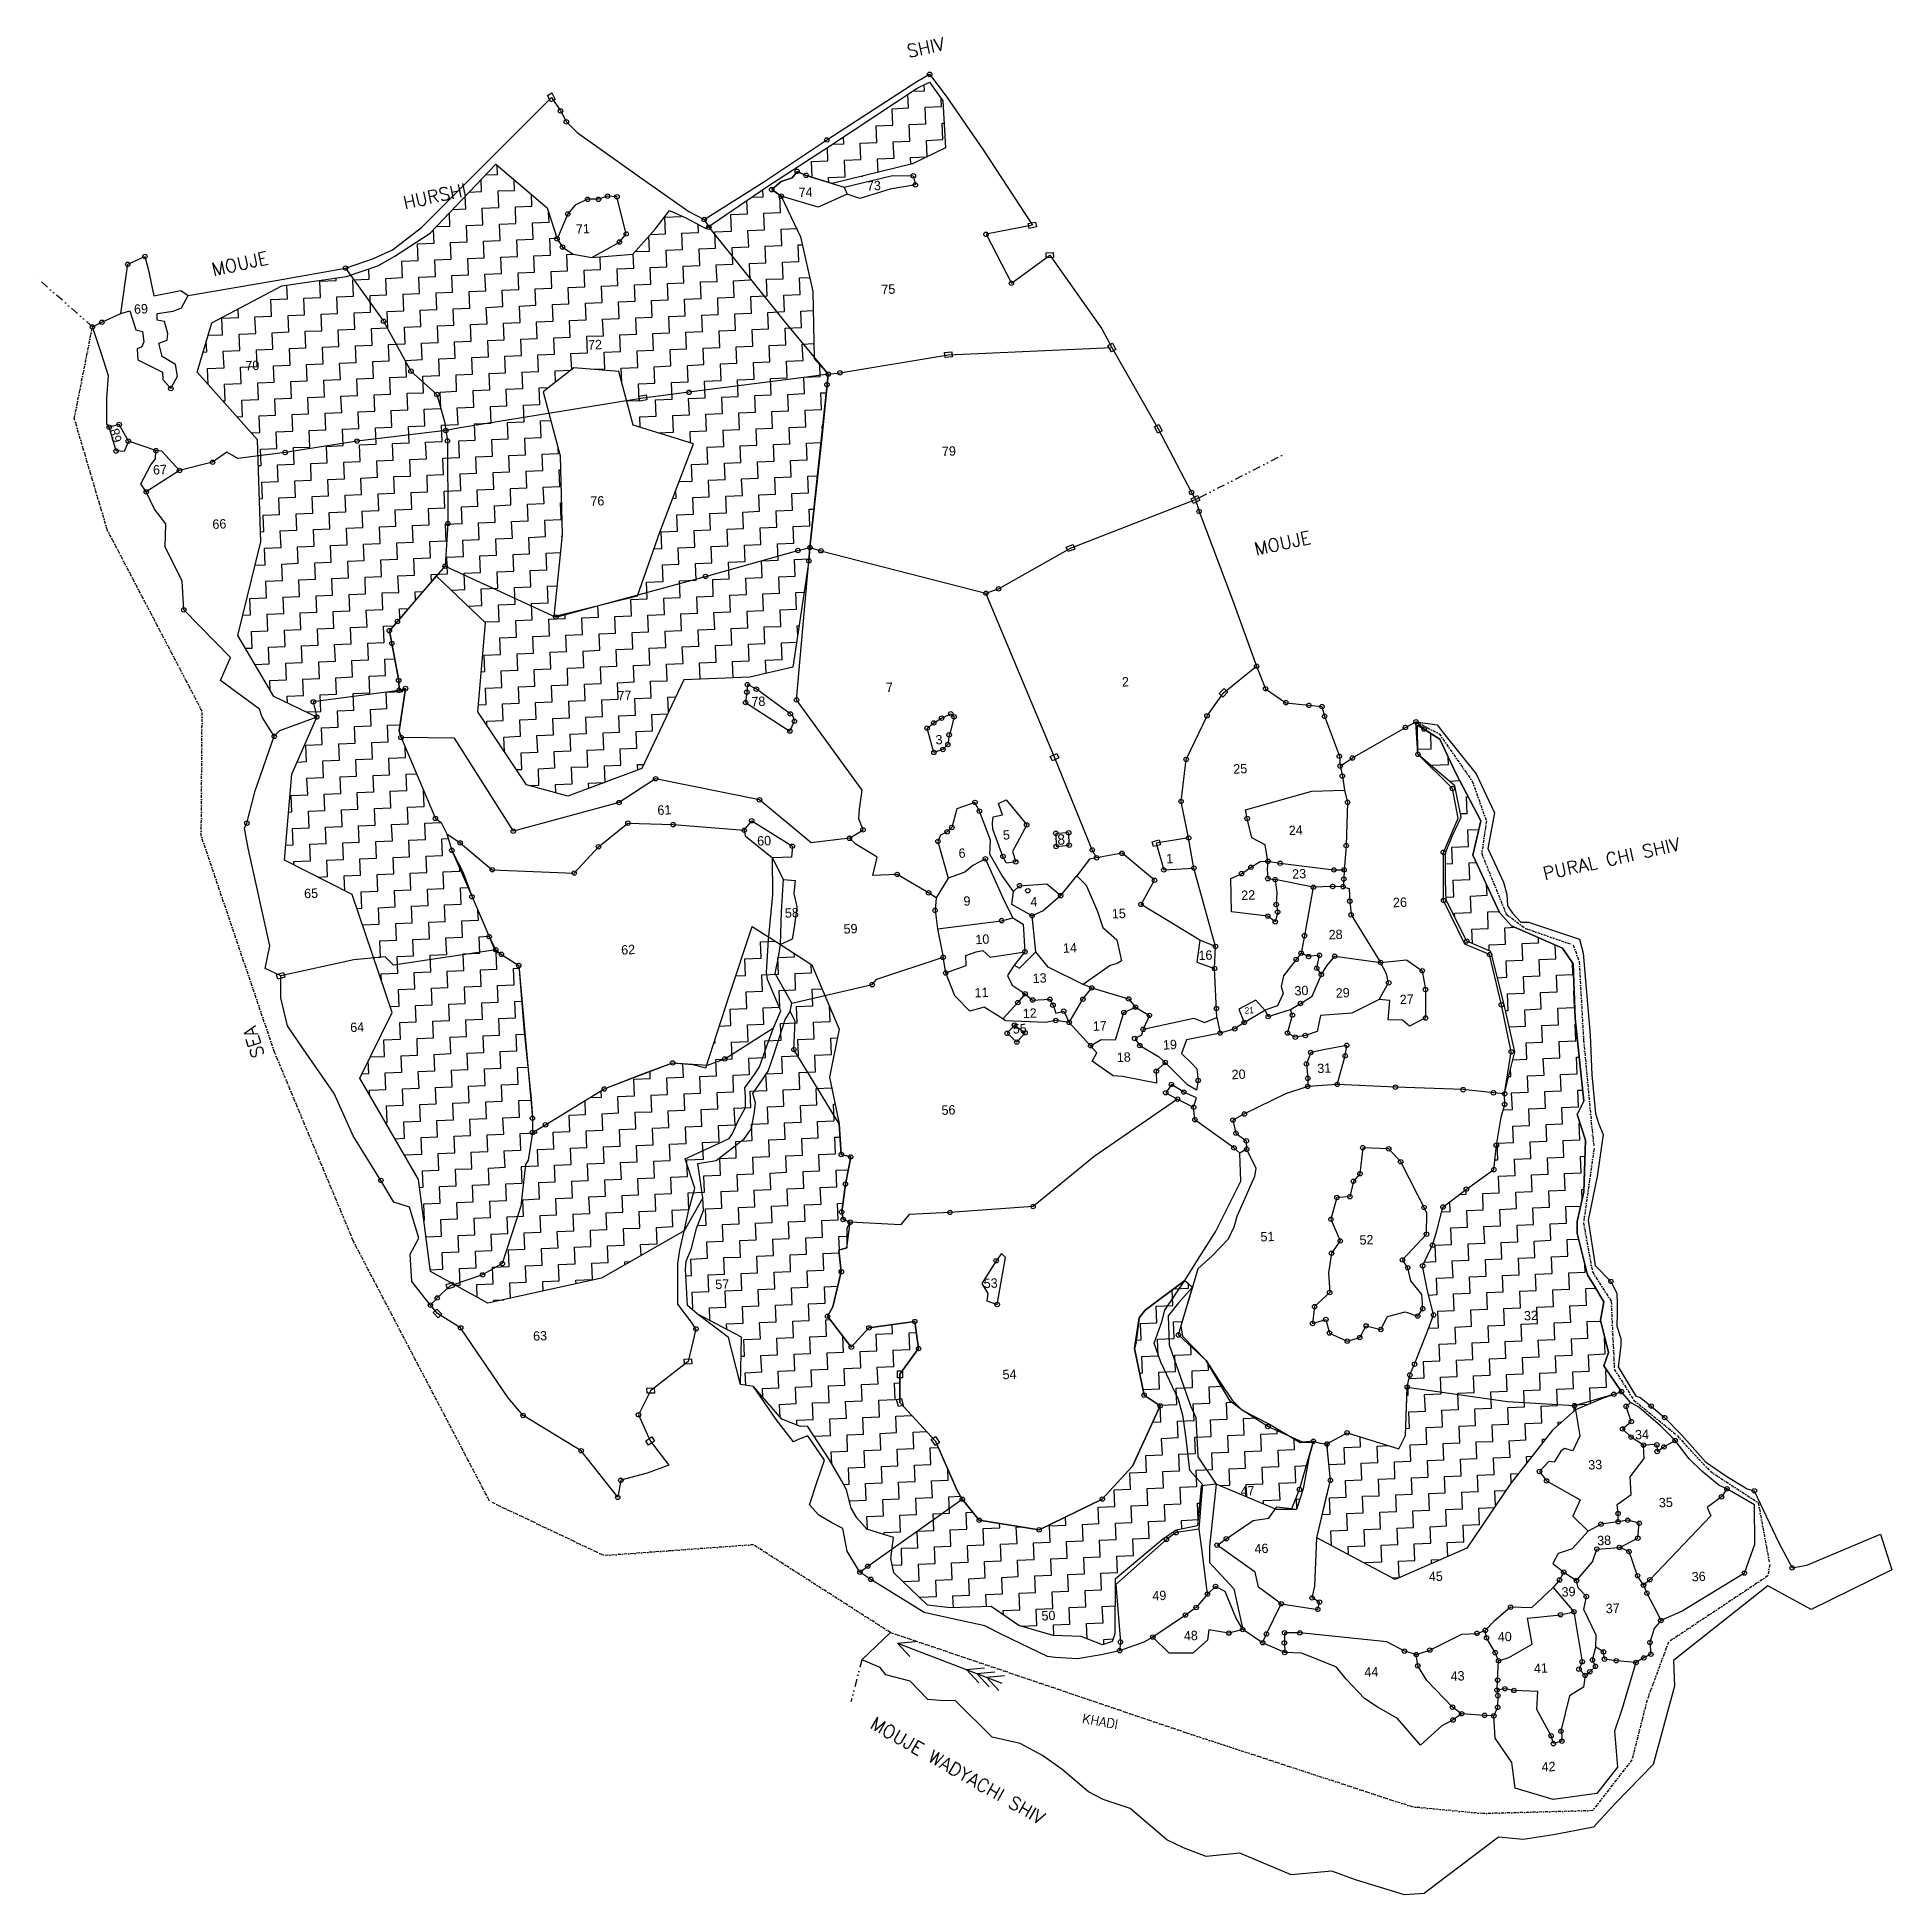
# Model space of a CAD drawing. Header units: metres. Extents: x 323278 to 326234, y 1818282 to 1821244.
import ezdxf

# ---------------------------------------------------------------- set-up
doc = ezdxf.new("R2010")
doc.units = ezdxf.units.M
doc.linetypes.add('DASHDOT', pattern=[1, 0.5, -0.25, 0, -0.25])
doc.linetypes.add('DIVIDE', pattern=[31.75, 12.7, -6.35, 0, -6.35, 0, -6.35])
for name, color, linetype in [('OFF', 1, 'Continuous'), ('POLY_HATCH', 12, 'Continuous'), ('POLY_PARCEL', 6, 'Continuous'), ('POLY_WATER', 4, 'Continuous'), ('TEXT_MAPIN', 7, 'Continuous'), ('TEXT_MAPOUT', 7, 'Continuous'), ('TEXT_PARCEL', 7, 'Continuous'), ('V_BOUND_LINE', 7, 'Continuous'), ('V_BOUND_STREAM_LINE', 7, 'DASHDOT'), ('V_DIVIDE_LINE', 7, 'DIVIDE')]:
    doc.layers.add(name, color=color, linetype=linetype)
doc.styles.get("Standard").update_dxf_attribs({"font": 'simplex.shx'})
doc.styles.add('TEXT _PARCEL', font='', dxfattribs={"height": 0.25})
doc.styles.get('TEXT _PARCEL').set_extended_font_data('Kruti Dev 050')

msp = doc.modelspace()

# ---------------------------------------------------------------- texts
at = {"layer": 'TEXT_MAPIN'}
msp.add_text('KHADI', height=14.95, rotation=350.0527, dxfattribs=at).set_placement((324942.6, 1818556.6))
at = {"layer": 'TEXT_MAPOUT'}
for s, height, rotation, p in [('SHIV', 20.76, 12.4151, (324666.7, 1821210.8)), ('HURSHI', 20.76, 12.4151, (323863.6, 1820969.3)), ('MOUJE', 20.76, 12.4151, (323558.3, 1820862.9)), ('MOUJE', 20.76, 12.4151, (325220.6, 1820417.4)), ('PURAL CHI SHIV', 20.761, 12.4151, (325680.7, 1819899.9)), ('SEA', 20.76, 107.2221, (323640.2, 1819620.8)), ('MOUJE WADYACHI SHIV', 20.761, 330.2251, (324603.7, 1818549.2))]:
    msp.add_text(s, height=height, rotation=rotation, dxfattribs=at).set_placement(p)
at = {"layer": 'TEXT_PARCEL', "style": 'TEXT _PARCEL'}
for s, height, rotation, p in [('74', 14.95, 2.3464, (324491.9, 1820988.9)), ('73', 14.95, 2.3464, (324600.7, 1820999.2)), ('71', 14.95, 2.3464, (324136.7, 1820930.4)), ('75', 14.95, 2.3464, (324623.7, 1820834.1)), ('69', 14.95, 2.3464, (323432.2, 1820802.8)), ('72', 14.95, 2.3464, (324156.1, 1820745.7)), ('70', 14.95, 2.3464, (323609.8, 1820712.6)), ('68', 14.95, 103.2401, (323412.7, 1820599.8)), ('79', 14.95, 2.3464, (324720.3, 1820576)), ('67', 14.95, 2.3464, (323462.5, 1820546.5)), ('76', 14.95, 2.3464, (324159.8, 1820496.6)), ('66', 14.95, 2.3464, (323557.2, 1820459.9)), ('2', 14.9, 2.3464, (325007.3, 1820208.5)), ('77', 14.95, 2.3464, (324203.1, 1820186.4)), ('78', 14.95, 2.3464, (324416.5, 1820177)), ('7', 14.9, 2.3464, (324631.1, 1820199.9)), ('3', 14.9, 2.3464, (324710.1, 1820116.3)), ('25', 14.95, 2.3464, (325184.8, 1820069.7)), ('61', 14.95, 2.3464, (324266.7, 1820004)), ('5', 14.9, 2.3464, (324817.5, 1819964.5)), ('24', 14.95, 2.3464, (325273.3, 1819971.7)), ('60', 14.95, 2.3464, (324425.7, 1819954.9)), ('6', 14.9, 2.3464, (324746.8, 1819935.4)), ('8', 16.6, 2.3464, (324904.3, 1819956.3)), ('1', 14.9, 2.3464, (325077.9, 1819926.7)), ('23', 14.95, 2.3464, (325278.7, 1819902.2)), ('65', 14.95, 2.3464, (323703.4, 1819871.1)), ('9', 14.9, 2.3464, (324754.7, 1819859.1)), ('4', 14.9, 2.3464, (324861.3, 1819857.9)), ('22', 14.95, 2.3464, (325197.5, 1819868.3)), ('26', 14.95, 2.3464, (325439.4, 1819856.7)), ('58', 14.95, 2.3464, (324469.9, 1819840.1)), ('15', 14.95, 2.3464, (324991.2, 1819838.8)), ('59', 14.95, 2.3464, (324563.5, 1819814.6)), ('10', 14.95, 2.3464, (324773.6, 1819797.8)), ('28', 14.95, 2.3464, (325336.9, 1819805.5)), ('62', 14.95, 2.3464, (324208.9, 1819781.3)), ('14', 14.95, 2.3464, (324913.2, 1819784)), ('16', 14.95, 2.3464, (325129.3, 1819772.4)), ('13', 14.95, 2.3464, (324864.9, 1819735.9)), ('11', 14.95, 2.3464, (324772.2, 1819712.8)), ('30', 14.95, 2.3464, (325282.3, 1819716)), ('29', 14.95, 2.3464, (325348.2, 1819712.5)), ('27', 14.95, 2.3464, (325450.2, 1819702.2)), ('12', 14.95, 2.3464, (324849.1, 1819680)), ('21', 9.97, 2.3464, (325202.8, 1819687.2)), ('64', 14.95, 2.3464, (323776.9, 1819657.7)), ('55', 14.95, 2.3464, (324833.2, 1819655.3)), ('17', 14.95, 2.3464, (324960.8, 1819659.6)), ('18', 14.95, 2.3464, (324999.1, 1819609.9)), ('19', 14.95, 2.3464, (325072.7, 1819629.8)), ('20', 14.95, 2.3464, (325182.2, 1819582.5)), ('31', 14.95, 2.3464, (325318.7, 1819592.3)), ('56', 14.95, 2.3464, (324719.6, 1819525.7)), ('51', 14.95, 2.3464, (325228.1, 1819323.8)), ('52', 14.95, 2.3464, (325386, 1819318.7)), ('57', 14.95, 2.3464, (324358.9, 1819247.9)), ('53', 14.95, 2.3464, (324786.9, 1819249.5)), ('32', 14.95, 2.3464, (325648.2, 1819198)), ('63', 14.95, 2.3464, (324068.5, 1819165.6)), ('54', 14.95, 2.3464, (324817, 1819104.2)), ('34', 14.95, 2.3464, (325825.3, 1819008.4)), ('33', 14.95, 2.3464, (325750.7, 1818960.2)), ('47', 14.95, 2.3464, (325196.3, 1818918.4)), ('35', 14.95, 2.3464, (325863.3, 1818899.9)), ('38', 14.95, 2.3464, (325764.9, 1818839.5)), ('46', 14.95, 2.3464, (325218.6, 1818826.6)), ('45', 14.95, 2.3464, (325496.5, 1818782.2)), ('36', 14.95, 2.3464, (325915.7, 1818782)), ('49', 14.95, 2.3464, (325055.8, 1818751.6)), ('39', 14.95, 2.3464, (325708.2, 1818757.7)), ('50', 14.95, 2.3464, (324879, 1818719.6)), ('37', 14.95, 2.3464, (325778.6, 1818731.2)), ('48', 14.95, 2.3464, (325106, 1818687.7)), ('40', 14.95, 2.3464, (325606.5, 1818686)), ('41', 14.95, 2.3464, (325664.1, 1818635.8)), ('44', 14.95, 2.3464, (325393.8, 1818629.8)), ('43', 14.95, 2.3464, (325531.3, 1818623.4)), ('42', 14.95, 2.3464, (325676.3, 1818478.8))]:
    msp.add_text(s, height=height, rotation=rotation, dxfattribs=at).set_placement(p)

# ---------------------------------------------------------------- linework, layer by layer
for p, q in [((324649.3, 1818683.5), (324678, 1818686.1)), ((324649.3, 1818683.5), (324815.4, 1818620)), ((324649.3, 1818683.5), (324668.9, 1818662.4)), ((324759.1, 1818641.5), (324787.8, 1818644.1)), ((324759.1, 1818641.5), (324778.7, 1818620.4)), ((324775.5, 1818635.3), (324804.1, 1818637.9)), ((324775.5, 1818635.3), (324795.1, 1818614.2)), ((324791.2, 1818629.2), (324819.9, 1818631.9)), ((324791.2, 1818629.2), (324810.8, 1818608.1))]:
    msp.add_line(p, q)
for points in [[(324096.6, 1821140.9), (324091.1, 1821151.1), (324098.2, 1821154.9), (324103.6, 1821144.7)], [(324870.6, 1820941.3), (324859.3, 1820939.1), (324857.7, 1820946.9), (324869.1, 1820949.1)], [(324886, 1820900), (324897.5, 1820900.5), (324897.9, 1820892.5), (324886.3, 1820892)], [(324991.7, 1820756.2), (324997.4, 1820746.1), (324990.4, 1820742.2), (324984.7, 1820752.2)], [(324736.4, 1820734.3), (324724.9, 1820733.1), (324724.1, 1820741.1), (324735.6, 1820742.3)], [(324249.6, 1820665.7), (324238.2, 1820663.7), (324236.8, 1820671.5), (324248.2, 1820673.6)], [(325065.9, 1820626.3), (325071.2, 1820616.1), (325064.2, 1820612.4), (325058.8, 1820622.6)], [(325117.3, 1820507.9), (325127.6, 1820513.1), (325131.2, 1820506), (325120.9, 1820500.7)], [(324918.3, 1820431.1), (324929.1, 1820435.3), (324932, 1820427.9), (324921.2, 1820423.7)], [(325161.9, 1820197.3), (325170, 1820205.6), (325175.7, 1820200), (325167.7, 1820191.7)], [(324906.6, 1820094.9), (324896.1, 1820090), (324892.7, 1820097.3), (324903.2, 1820102.1)], [(325068.3, 1819956.5), (325057.2, 1819953.4), (325055, 1819961.1), (325066.2, 1819964.2)], [(323659.1, 1819749.6), (323670.2, 1819752.9), (323672.5, 1819745.3), (323661.4, 1819741.9)], [(323929.4, 1819255.3), (323940.3, 1819259), (323942.9, 1819251.4), (323931.9, 1819247.7)], [(323916.9, 1819202.4), (323909, 1819210.8), (323914.8, 1819216.3), (323922.7, 1819207.9)], [(324309.2, 1819136.5), (324320.8, 1819137), (324321.1, 1819129), (324309.6, 1819128.5)], [(324657, 1819118), (324656.9, 1819106.4), (324649, 1819106.4), (324649, 1819118)], [(324249.6, 1819089.9), (324261.2, 1819090.4), (324261.5, 1819082.4), (324250, 1819081.9)], [(324655.3, 1819073.9), (324658.2, 1819062.7), (324650.5, 1819060.7), (324647.6, 1819071.9)], [(324247.8, 1819006.3), (324257.5, 1819012.5), (324261.8, 1819005.8), (324252.1, 1818999.5)], [(324709.5, 1819012.8), (324716.1, 1819003.4), (324709.6, 1818998.8), (324703, 1819008.2)]]:
    msp.add_lwpolyline(points, close=True)
for centre in [(324700.4, 1821184.7), (324111.9, 1821126.4), (324121.2, 1821108.9), (324536.5, 1821080.1), (324489.1, 1821030), (324503.5, 1821023.6), (324674.4, 1821022.9), (324155.1, 1820985.4), (324172.4, 1820985.4), (324187, 1820990.5), (324201.9, 1820989.3), (324448.6, 1821000.8), (324463.8, 1820990.5), (324677.6, 1821008.3), (324123.4, 1820962), (324341.1, 1820953.3), (324216.7, 1820930.2), (324348.4, 1820940.9), (324790.3, 1820929.6), (323449.3, 1820894.4), (324106.3, 1820922.4), (324115.1, 1820909.3), (324205.8, 1820917.3), (323421.9, 1820881.8), (323769.3, 1820875.6), (324830.8, 1820851.6), (323365.6, 1820782), (323380.6, 1820789.4), (323829.7, 1820791), (323873.5, 1820711.5), (324536.8, 1820689.9), (324538.7, 1820706.7), (324557.4, 1820708.8), (323490.7, 1820683.8), (323914.8, 1820674.3), (324316.7, 1820677.7), (323392.4, 1820622.1), (323408.2, 1820626.4), (323422.9, 1820599.8), (323787.5, 1820600), (323929, 1820616.8), (323931.6, 1820600.2), (323403.4, 1820584.2), (323466.9, 1820584.7), (323672.9, 1820581.8), (323504.5, 1820553.1), (323557.2, 1820566.2), (323451.5, 1820519.1), (325118, 1820518.1), (325130, 1820487.9), (323932.4, 1820468.4), (324490.4, 1820425.5), (324509.6, 1820430.2), (324527.1, 1820425.1), (323928, 1820400.5), (324507.9, 1820408.9), (324343.1, 1820384.2), (324810.3, 1820364.5), (324790.1, 1820357.4), (323511.2, 1820330.9), (323851.9, 1820312.4), (324104.4, 1820319.4), (323839, 1820297.7), (323843.1, 1820277.4), (323853.9, 1820218.2), (325221.7, 1820241), (323717.8, 1820184.2), (323854.5, 1820202.6), (323864.7, 1820205.6), (324407, 1820183.1), (324408.9, 1820199.7), (324409.9, 1820211.8), (324424.1, 1820204.5), (324488.1, 1820187.3), (325236, 1820205.2), (325268.4, 1820182.9), (323723.3, 1820160), (324478.3, 1820165), (324484.8, 1820153.3), (324719.5, 1820158.2), (324734, 1820165.2), (324739.3, 1820160.3), (325142.6, 1820161.9), (325305, 1820178.7), (325325.9, 1820176.7), (325330.1, 1820161.2), (323655.5, 1820129.3), (323857.6, 1820127.5), (323857.6, 1820127.5), (324477.6, 1820137.6), (324696.3, 1820142.3), (324707, 1820150.6), (324731.5, 1820131.7), (325458.9, 1820143.3), (325475.7, 1820152.5), (325488.7, 1820140.8), (324707.2, 1820103.6), (324721.6, 1820108.2), (324729.6, 1820116.2), (325353.6, 1820097.5), (325374.4, 1820094.8), (325478.9, 1820100.6), (325109.4, 1820092.5), (325354.9, 1820081.9), (325358.4, 1820065.9), (324263.6, 1820061.7), (325533.9, 1820046.1), (324205.2, 1820023.6), (324429.1, 1820028), (324772.7, 1820023.9), (324779.7, 1820010), (325101.3, 1820025.5), (325366.7, 1820024), (323611.9, 1819990.9), (323912.5, 1819998.2), (324036.7, 1819977.9), (324219.4, 1819990.8), (324291.4, 1819988.5), (324404.9, 1819979.5), (324416.7, 1819994.7), (324594.2, 1819980.2), (324728.4, 1819977.1), (324735.8, 1819983.9), (324855.1, 1819988.2), (325206.6, 1819998.3), (323938.7, 1819947.5), (323951.8, 1819959.4), (324172.5, 1819953.3), (324481.5, 1819954), (324572.6, 1819966.7), (324713.6, 1819961.8), (324901.6, 1819974.6), (324902, 1819953.6), (324922.1, 1819975.4), (324922.9, 1819955.8), (324959.7, 1819948.2), (325113.3, 1819967.3), (325364.5, 1819955.1), (324003.1, 1819916.6), (324789.2, 1819934), (324817.3, 1819937.9), (324837.6, 1819929.1), (324966.6, 1819935.6), (325007.1, 1819942.8), (325121.8, 1819919.3), (325212.6, 1819920.5), (325239.8, 1819930), (325259.2, 1819926.9), (325361.1, 1819916.5), (325519.4, 1819944.3), (324133.8, 1819911.3), (324648.8, 1819909.2), (324843.8, 1819891.2), (325058.9, 1819899.8), (325073.7, 1819916.3), (325197.6, 1819910.3), (325239.6, 1819902.4), (325251.3, 1819900.9), (325312.1, 1819888.7), (325342.9, 1819889.9), (325345, 1819916.3), (325359.5, 1819889.6), (325360.7, 1819901.7), (323970.8, 1819873.6), (324698.8, 1819879.8), (324856.9, 1819883.1), (324909.3, 1819875.3), (325037.4, 1819861.3), (325252.9, 1819861.2), (325370.3, 1819866.4), (325519.8, 1819867.5), (324709.1, 1819851.9), (324815.1, 1819835.4), (324863.7, 1819843.3), (325239.5, 1819842.7), (325251.4, 1819833.6), (325255.3, 1819849.1), (325372.3, 1819844.7), (323998.1, 1819810), (325298, 1819811.5), (325556.7, 1819802.9), (324008.6, 1819788.9), (324017.7, 1819781.7), (324721.9, 1819777), (324852.3, 1819785.7), (325156.1, 1819794.4), (325284.8, 1819773.6), (325292.7, 1819783.5), (325304.5, 1819778.2), (325321.8, 1819780.2), (325346.2, 1819778.7), (325419.4, 1819768.7), (325593.2, 1819781.3), (324045.3, 1819764), (324726.1, 1819752), (325154.7, 1819759.2), (325317.5, 1819759.5), (325324.9, 1819749.6), (325485.8, 1819755.6), (324608.8, 1819733.4), (324852.6, 1819718.7), (324892.2, 1819710.1), (324944.8, 1819710.3), (324958.9, 1819728.2), (325017.7, 1819710.6), (325432.2, 1819736.3), (325490.9, 1819725.6), (324841, 1819704.8), (324864.6, 1819708.9), (324897.1, 1819700.6), (324914.2, 1819691.1), (325010.2, 1819689.1), (325028.4, 1819697.6), (325050.8, 1819684.4), (325157.6, 1819695.3), (325240.2, 1819682.5), (325278.8, 1819684.8), (325291.5, 1819703.3), (325491.1, 1819680.3), (325611.9, 1819701.2), (324824, 1819655.8), (324835.7, 1819668.8), (324852.6, 1819656.5), (324901.4, 1819676.2), (324922.8, 1819673.2), (325040.8, 1819662.2), (325163.4, 1819656.2), (325186.8, 1819662.9), (325202.1, 1819673.2), (325271, 1819656.2), (325299.4, 1819652.3), (324484, 1819629.9), (324839.4, 1819641.9), (324957, 1819636.1), (325027.3, 1819647.5), (325035.5, 1819636.3), (325283.4, 1819649.7), (325308, 1819625.3), (325365.4, 1819636.6), (325627.6, 1819626.5), (324290.7, 1819608.6), (324373.9, 1819615), (325061.8, 1819595.3), (325076, 1819609.4), (325301.1, 1819607), (325362.9, 1819619.8), (324181.6, 1819567.1), (325076.7, 1819561.1), (325085.8, 1819574.3), (325105.6, 1819562.2), (325128.5, 1819580.7), (325303.2, 1819571.2), (325303.3, 1819584), (325350.3, 1819574.4), (325443, 1819569.9), (325551, 1819566), (325095.7, 1819550.9), (325121.3, 1819537.9), (325599.4, 1819560.9), (325617.1, 1819559.5), (325617.2, 1819542.5), (324067.1, 1819520.4), (324087.9, 1819509.9), (325123.3, 1819518.1), (325184, 1819517.5), (325202.2, 1819527.2), (324067.2, 1819497.7), (325185.6, 1819473.1), (325188.7, 1819496.5), (325205.3, 1819484.4), (325390.9, 1819473.5), (325603.9, 1819477.6), (324559.6, 1819462.7), (324574.6, 1819458.8), (325205.8, 1819470.9), (325432.3, 1819471.6), (325451.4, 1819451.1), (323825.6, 1819421.3), (324566.1, 1819415.5), (325376, 1819420), (325386.5, 1819432), (325600, 1819438.5), (325349.7, 1819394), (325370.3, 1819395.4), (325556.1, 1819407.3), (324560.2, 1819371), (324562.6, 1819358.9), (324573.7, 1819354.8), (324732.7, 1819370.3), (324865.3, 1819379.6), (325340.2, 1819359.4), (325488.7, 1819378.3), (325518.8, 1819378.9), (325355, 1819324.8), (325492.6, 1819335.6), (325341.1, 1819305.2), (325454.2, 1819294.5), (325502.1, 1819317.9), (323987.7, 1819270.7), (324019.1, 1819288.6), (324559.6, 1819275.5), (324806.5, 1819293.3), (325462.6, 1819282.1), (325486.4, 1819285.1), (325338.2, 1819242.6), (325786.6, 1819260.3), (323904.5, 1819222.4), (323915.4, 1819234), (324808.1, 1819223.5), (325314.1, 1819220.1), (325486.5, 1819216.9), (325503.9, 1819206.8), (323952.7, 1819186.2), (324327.9, 1819184.4), (324537.5, 1819204.7), (324603.7, 1819186.2), (324676.6, 1819196.3), (325310.9, 1819193.2), (325332, 1819199.6), (325337.7, 1819177.9), (325396.2, 1819189.4), (325419.6, 1819183.7), (325478.5, 1819205), (324575.5, 1819155.5), (324682.8, 1819153.2), (325097, 1819174.9), (325366.2, 1819165.1), (325386.1, 1819170.8), (325473.5, 1819128.4), (325461.8, 1819091.8), (325461.8, 1819091.8), (325466, 1819111.1), (325042.3, 1819078.9), (325068, 1819062), (325728.5, 1819062.3), (325791.2, 1819080.4), (325803.4, 1819084.5), (325810.9, 1819061.1), (325850.8, 1819061.6), (324052.2, 1819046.5), (324236.3, 1819047.7), (325239.6, 1819028.9), (325819.1, 1819036.8), (325872.2, 1819043.2), (325312.2, 1819005.4), (325333.7, 1819001.1), (325365.9, 1819018.9), (325805.1, 1819025.1), (325818.7, 1819012.1), (325838.6, 1818999.4), (325859.8, 1818999.8), (325888.8, 1819006.6), (324144.8, 1818990.4), (325860.3, 1818989.1), (325871.1, 1818996.4), (324208, 1818943.2), (325339.4, 1818943.2), (325672.7, 1818957.3), (325684, 1818942.3), (324203.1, 1818916.1), (324752.5, 1818913), (324975.7, 1818913.3), (325290.1, 1818928.6), (325962.9, 1818916.8), (325971.5, 1818929.6), (326015.2, 1818926.6), (325798, 1818890.2), (324779.6, 1818879.5), (324875, 1818864.3), (325093.2, 1818859.8), (325770.8, 1818873.3), (325798.1, 1818877.2), (325813.4, 1818879.5), (325829.4, 1818851), (325831.7, 1818874.7), (325078, 1818849), (325158.6, 1818839.8), (325173.4, 1818850.1), (325764.2, 1818833.6), (325800.3, 1818836.1), (325815.4, 1818829.6), (324589.3, 1818796.7), (324601.7, 1818806.2), (325711.3, 1818796.8), (325829.1, 1818791.1), (325999.4, 1818795.3), (326075.4, 1818803.5), (324606.6, 1818785.3), (325143.2, 1818761.9), (325156.2, 1818774), (325704.6, 1818784.3), (325731.7, 1818783.4), (325838.5, 1818776.1), (325844, 1818763.1), (325848.6, 1818784.7), (325125.3, 1818740.4), (325261.1, 1818746.4), (325310.2, 1818755.7), (325319.2, 1818737.4), (325322, 1818749.1), (325626.6, 1818741), (325727.6, 1818733.6), (325747.4, 1818758), (325108.2, 1818728.4), (325199.5, 1818705.2), (325586.3, 1818704), (325706.2, 1818728.9), (325866.2, 1818719.7), (325004.5, 1818685.4), (325056.2, 1818693.3), (325177.5, 1818699.6), (325231.3, 1818684.3), (325237.3, 1818698.2), (325265.9, 1818684.1), (325266.3, 1818700), (325290.5, 1818699.9), (325497.8, 1818672.5), (325573.1, 1818699.2), (325588.4, 1818692), (325848.8, 1818684.6), (325003.2, 1818671.6), (325266.5, 1818668.7), (325457.3, 1818670.9), (325476.2, 1818665.4), (325478.6, 1818647.4), (325602, 1818668.5), (325607.5, 1818655.5), (325740.7, 1818653.9), (325757.1, 1818656.8), (325761.9, 1818646.6), (325774.8, 1818669.6), (325776.3, 1818658.1), (325795.1, 1818655.6), (325826.5, 1818652.8), (325839, 1818660), (325850.2, 1818665.9), (325606, 1818624.7), (325735.7, 1818642.2), (325745.5, 1818632.2), (325752.9, 1818638), (325605, 1818608.8), (325606.3, 1818599.9), (325617.5, 1818610.9), (325631.9, 1818608.2), (325534, 1818581.6), (325534.8, 1818561.1), (325548.6, 1818571.1), (325585.1, 1818568.5), (325599.9, 1818567.8), (325606, 1818581.3), (325691.1, 1818535.9), (325706.8, 1818543.1), (325708.5, 1818527.3), (325694.9, 1818523.4)]:
    msp.add_circle(centre, 3.53)
at = {"layer": 'OFF'}
for p, q in [((324467.6, 1819901), (324449.8, 1819935.6)), ((326216.2, 1818857.2), (326234.4, 1818800.3)), ((326234.4, 1818800.3), (326234.4, 1818800.3)), ((324592.3, 1818657.1), (324638.1, 1818700.5))]:
    msp.add_line(p, q, dxfattribs=at)
at = {"layer": 'POLY_HATCH'}
for p, q in [((324680.4, 1821162.4), (324700, 1821172.3)), ((324700, 1821172.3), (324721.2, 1821142.2)), ((324542.1, 1821071.2), (324680.4, 1821162.4)), ((324721.2, 1821142.2), (324725.6, 1821067.3)), ((324440.9, 1821005.1), (324542.1, 1821071.2)), ((324725.6, 1821067.3), (324673.2, 1821041.9)), ((323904.3, 1820931.7), (324009, 1821041.5)), ((324009, 1821041.5), (324090.7, 1820971.6)), ((324481.2, 1821019.5), (324463.5, 1821013.6)), ((324489.1, 1821030), (324481.2, 1821019.5)), ((324503.5, 1821023.6), (324489.1, 1821030)), ((324545.2, 1821010.5), (324503.5, 1821023.6)), ((324673.2, 1821041.9), (324545.2, 1821010.5)), ((324343.4, 1820939.1), (324440.9, 1821005.1)), ((324463.5, 1821013.6), (324448.6, 1821000.8)), ((324448.6, 1821000.8), (324463.8, 1820990.5)), ((324463.8, 1820990.5), (324494.3, 1820925.4)), ((324090.7, 1820971.6), (324106.3, 1820922.4)), ((324263, 1820938), (324285.8, 1820967.7)), ((324285.8, 1820967.7), (324311.7, 1820956)), ((323847.6, 1820894.8), (323904.3, 1820931.7)), ((324227.4, 1820898.2), (324263, 1820938)), ((324311.7, 1820956), (324343.4, 1820939.1)), ((324106.3, 1820922.4), (324115.1, 1820909.3)), ((324115.1, 1820909.3), (324132.3, 1820897.8)), ((324132.3, 1820897.8), (324162.1, 1820892.6)), ((324162.1, 1820892.6), (324227.4, 1820898.2)), ((324494.3, 1820925.4), (324514.1, 1820838.5)), ((323770.6, 1820862.6), (323820.9, 1820879.2)), ((323820.9, 1820879.2), (323847.6, 1820894.8)), ((323555.9, 1820788.6), (323667.5, 1820847.5)), ((323667.5, 1820847.5), (323770.6, 1820862.6)), ((324514.1, 1820838.5), (324516.5, 1820731.7)), ((323532.4, 1820709.9), (323555.9, 1820788.6)), ((324516.5, 1820731.7), (324538.7, 1820706.7)), ((323628.7, 1820602), (323532.4, 1820709.9)), ((324133.2, 1820716.5), (324084.1, 1820678.7)), ((324205.1, 1820711), (324133.2, 1820716.5)), ((324227.6, 1820625.6), (324205.1, 1820711)), ((324536.8, 1820689.9), (324529.1, 1820610.2)), ((324538.7, 1820706.7), (324536.8, 1820689.9)), ((324084.1, 1820678.7), (324111.5, 1820576.6)), ((323634.3, 1820439.1), (323628.7, 1820602)), ((324323.7, 1820595.8), (324227.6, 1820625.6)), ((324529.1, 1820610.2), (324514.1, 1820474.2)), ((324111.5, 1820576.6), (324114.5, 1820450.3)), ((324270.5, 1820454.5), (324323.7, 1820595.8)), ((324234.9, 1820353.3), (324270.5, 1820454.5)), ((324514.1, 1820474.2), (324509.6, 1820430.2)), ((323597.4, 1820290.2), (323634.3, 1820439.1)), ((324114.5, 1820450.3), (324101.1, 1820320.3)), ((324509.6, 1820430.2), (324507.9, 1820408.9)), ((324507.9, 1820408.9), (324482.1, 1820239.4)), ((323913.8, 1820385.2), (323851.9, 1820312.4)), ((323992.5, 1820310), (323913.8, 1820385.2)), ((324101.1, 1820320.3), (324234.9, 1820353.3)), ((323851.9, 1820312.4), (323839, 1820297.7)), ((323979.9, 1820168.4), (323992.5, 1820310)), ((323654.8, 1820192.7), (323597.4, 1820290.2)), ((323839, 1820297.7), (323843.1, 1820277.4)), ((323843.1, 1820277.4), (323853.9, 1820218.2)), ((323853.9, 1820218.2), (323854.5, 1820202.6)), ((324308.3, 1820219.1), (324241.7, 1820078.1)), ((324413.6, 1820223.4), (324308.3, 1820219.1)), ((324482.1, 1820239.4), (324413.6, 1820223.4)), ((323723.3, 1820160), (323654.8, 1820192.7)), ((323854.5, 1820202.6), (323864.7, 1820205.6)), ((323864.7, 1820205.6), (323854.6, 1820138.3)), ((323683.3, 1820069), (323723.3, 1820160)), ((324057.9, 1820052), (323979.9, 1820168.4)), ((323854.6, 1820138.3), (323857.6, 1820127.5)), ((323857.6, 1820127.5), (323912.5, 1819998.2)), ((325478.9, 1820100.6), (325478.1, 1820147.2)), ((325478.1, 1820147.2), (325513.7, 1820124.7)), ((325495.4, 1820086.5), (325478.9, 1820100.6)), ((325513.7, 1820124.7), (325539.5, 1820070.8)), ((323671.6, 1819932), (323683.3, 1820069)), ((324241.7, 1820078.1), (324123.8, 1820033.8)), ((325537.5, 1820050.4), (325495.4, 1820086.5)), ((325539.5, 1820070.8), (325579.1, 1819994.8)), ((324123.8, 1820033.8), (324057.9, 1820052)), ((325547.6, 1820000.4), (325537.5, 1820050.4)), ((323912.5, 1819998.2), (323921.4, 1819991.7)), ((323921.4, 1819991.7), (323930.4, 1819974)), ((325534.2, 1819971.4), (325547.6, 1820000.4)), ((325579.1, 1819994.8), (325566.3, 1819940)), ((323930.4, 1819974), (323938.7, 1819947.5)), ((325523, 1819943.4), (325534.2, 1819971.4)), ((323779.6, 1819877.2), (323671.6, 1819932)), ((323938.7, 1819947.5), (323956.4, 1819913.4)), ((325522.7, 1819898.8), (325523, 1819943.4)), ((325566.3, 1819940), (325608.7, 1819848.2)), ((323956.4, 1819913.4), (323970.8, 1819873.6)), ((325524, 1819868.2), (325522.7, 1819898.8)), ((323843.3, 1819688.8), (323779.6, 1819877.2)), ((323970.8, 1819873.6), (323998.1, 1819810)), ((325556.7, 1819802.9), (325524, 1819868.2)), ((325608.7, 1819848.2), (325628.3, 1819827)), ((323998.1, 1819810), (324006.5, 1819788.8)), ((324381, 1819715.5), (324417.2, 1819826.1)), ((324417.2, 1819826.1), (324462.5, 1819797.2)), ((325595.1, 1819786.5), (325556.7, 1819802.9)), ((325628.3, 1819827), (325709.1, 1819791.7)), ((324006.5, 1819788.8), (324017.7, 1819781.7)), ((324017.7, 1819781.7), (324045.3, 1819764)), ((324462.5, 1819797.2), (324512.7, 1819765)), ((325615.6, 1819703.7), (325595.1, 1819786.5)), ((325709.1, 1819791.7), (325726.5, 1819766.7)), ((324045.3, 1819764), (324053.6, 1819663.4)), ((324512.7, 1819765), (324556.4, 1819662.4)), ((325726.5, 1819766.7), (325729.4, 1819679.4)), ((324343.5, 1819601), (324381, 1819715.5)), ((323791.7, 1819584.5), (323843.3, 1819688.8)), ((325633.3, 1819626.4), (325615.6, 1819703.7)), ((324053.6, 1819663.4), (324065, 1819551.5)), ((324556.4, 1819662.4), (324541, 1819585.9)), ((325729.4, 1819679.4), (325743.4, 1819547.9)), ((325620.4, 1819575.2), (325633.3, 1819626.4)), ((324245.9, 1819592.4), (324290.7, 1819608.6)), ((324290.7, 1819608.6), (324322.9, 1819606.2)), ((324322.9, 1819606.2), (324343.5, 1819601)), ((323885.7, 1819422.9), (323791.7, 1819584.5)), ((324087.9, 1819509.9), (324181.6, 1819567.1)), ((324181.6, 1819567.1), (324245.9, 1819592.4)), ((324541, 1819585.9), (324556.3, 1819511.7)), ((325617.1, 1819559.5), (325620.4, 1819575.2)), ((324065, 1819551.5), (324067.1, 1819520.4)), ((325611.5, 1819522), (325617.2, 1819542.5)), ((325617.2, 1819542.5), (325617.1, 1819559.5)), ((325743.4, 1819547.9), (325732.8, 1819526.2)), ((324067.1, 1819520.4), (324067.2, 1819497.7)), ((324067.2, 1819497.7), (324087.9, 1819509.9)), ((324556.3, 1819511.7), (324559.6, 1819462.7)), ((325603.9, 1819477.6), (325611.5, 1819522)), ((325732.8, 1819526.2), (325745.9, 1819485.3)), ((325600, 1819438.5), (325603.9, 1819477.6)), ((325745.9, 1819485.3), (325743.6, 1819403.1)), ((324559.6, 1819462.7), (324574.6, 1819458.8)), ((324574.6, 1819458.8), (324566.1, 1819415.5)), ((323904.5, 1819276.2), (323885.7, 1819422.9)), ((325556.1, 1819407.3), (325600, 1819438.5)), ((324338.9, 1819393.4), (324309.2, 1819341.1)), ((324340, 1819373.4), (324338.9, 1819393.4)), ((324566.1, 1819415.5), (324560.2, 1819371)), ((325518.8, 1819378.9), (325556.1, 1819407.3)), ((325743.6, 1819403.1), (325732.7, 1819355.9)), ((324328.8, 1819345.3), (324340, 1819373.4)), ((324340, 1819373.4), (324340, 1819373.4)), ((324560.2, 1819371), (324562.6, 1819358.9)), ((324562.6, 1819358.9), (324573.7, 1819354.8)), ((325508.9, 1819340.7), (325518.8, 1819378.9)), ((324309.2, 1819341.1), (324177.4, 1819265.3)), ((324320.6, 1819312.8), (324328.8, 1819345.3)), ((324573.7, 1819354.8), (324568.3, 1819345)), ((324568.3, 1819345), (324568.3, 1819313.6)), ((325502.1, 1819317.9), (325508.9, 1819340.7)), ((325732.7, 1819355.9), (325732.8, 1819336.7)), ((325732.8, 1819336.7), (325749.1, 1819270.9)), ((324312.1, 1819292.8), (324320.6, 1819312.8)), ((324568.3, 1819313.6), (324555.6, 1819309.9)), ((324555.6, 1819309.9), (324559.6, 1819275.5)), ((325486.4, 1819285.1), (325502.1, 1819317.9)), ((323996.1, 1819225.4), (323904.5, 1819276.2)), ((324311.3, 1819279.1), (324312.1, 1819292.8)), ((324314.2, 1819221.7), (324311.3, 1819279.1)), ((324559.6, 1819275.5), (324545.9, 1819219.8)), ((325493.4, 1819248.1), (325486.4, 1819285.1)), ((325749.1, 1819270.9), (325759, 1819255.6)), ((324177.4, 1819265.3), (323996.1, 1819225.4)), ((325043.8, 1819214.4), (325107.3, 1819261.9)), ((325119.7, 1819250.9), (325100.9, 1819189.4)), ((325107.3, 1819261.9), (325119.7, 1819250.9)), ((325503.9, 1819206.8), (325493.4, 1819248.1)), ((325759, 1819255.6), (325775.3, 1819228)), ((324329.7, 1819208.8), (324314.2, 1819221.7)), ((324545.9, 1819219.8), (324537.5, 1819204.7)), ((325034.7, 1819202.5), (325043.8, 1819214.4)), ((325775.3, 1819228), (325770.1, 1819198.5)), ((324400.2, 1819171.6), (324329.7, 1819208.8)), ((324537.5, 1819204.7), (324575.5, 1819155.5)), ((324575.5, 1819155.5), (324603.7, 1819186.2)), ((324603.7, 1819186.2), (324676.6, 1819196.3)), ((324676.6, 1819196.3), (324682.8, 1819153.2)), ((325027, 1819153.3), (325034.7, 1819202.5)), ((325100.9, 1819189.4), (325103.7, 1819172.9)), ((325473.5, 1819128.4), (325497, 1819187.9)), ((325497, 1819187.9), (325503.9, 1819206.8)), ((325770.1, 1819198.5), (325782.9, 1819146.9)), ((324398.9, 1819096), (324400.2, 1819171.6)), ((324682.8, 1819153.2), (324653, 1819112.2)), ((325042.3, 1819078.9), (325027, 1819153.3)), ((325103.7, 1819172.9), (325141, 1819134.2)), ((325141, 1819134.2), (325163.3, 1819100.4)), ((325466, 1819111.1), (325473.5, 1819128.4)), ((325782.9, 1819146.9), (325775.2, 1819125.9)), ((325775.2, 1819125.9), (325803.4, 1819084.5)), ((324419.4, 1819092.6), (324398.9, 1819096)), ((324464.5, 1819040.6), (324419.4, 1819092.6)), ((324653, 1819112.2), (324652.9, 1819067.3)), ((325163.3, 1819100.4), (325182.7, 1819071)), ((325461.4, 1819074.7), (325461.8, 1819091.8)), ((325461.8, 1819091.8), (325466, 1819111.1)), ((324652.9, 1819067.3), (324709.6, 1819005.8)), ((325023.8, 1818965.6), (325068, 1819062)), ((325068, 1819062), (325042.3, 1819078.9)), ((325182.7, 1819071), (325198.4, 1819055.2)), ((325458.9, 1819014.5), (325461.4, 1819074.7)), ((325774, 1819074.4), (325730.2, 1819055.4)), ((325803.4, 1819084.5), (325774, 1819074.4)), ((324494.4, 1819028.9), (324464.5, 1819040.6)), ((325198.4, 1819055.2), (325242.5, 1819032.6)), ((325242.5, 1819032.6), (325291.3, 1819003.5)), ((325730.2, 1819055.4), (325693.2, 1819023.4)), ((324505.5, 1819029.3), (324494.4, 1819028.9)), ((324540.7, 1818975.8), (324505.5, 1819029.3)), ((324709.6, 1819005.8), (324744.3, 1818927)), ((325291.3, 1819003.5), (325311.9, 1819004)), ((325311.9, 1819004), (325305.5, 1818981.5)), ((325333.7, 1819001.1), (325365.9, 1819018.9)), ((325365.9, 1819018.9), (325448.3, 1818993.2)), ((325448.3, 1818993.2), (325458.9, 1819014.5)), ((325693.2, 1819023.4), (325625.8, 1818937.1)), ((324559.9, 1818942.8), (324540.7, 1818975.8)), ((325305.5, 1818981.5), (325296, 1818929.6)), ((325333.7, 1819001.1), (325333.7, 1819001.1)), ((325339.4, 1818943.2), (325333.7, 1819001.1)), ((324567.9, 1818927.9), (324559.9, 1818942.8)), ((324975.7, 1818913.3), (325023.8, 1818965.6)), ((325332.8, 1818915.5), (325339.4, 1818943.2)), ((324575.3, 1818898.8), (324567.9, 1818927.9)), ((324744.3, 1818927), (324752.5, 1818913)), ((324752.5, 1818913), (324779.6, 1818879.5)), ((324875, 1818864.3), (324975.7, 1818913.3)), ((325133.4, 1818934.6), (325127.5, 1818870.5)), ((325157.4, 1818936.9), (325133.4, 1818934.6)), ((325253.5, 1818896.9), (325157.4, 1818936.9)), ((325296, 1818929.6), (325285.3, 1818896.7)), ((325317.8, 1818851.5), (325332.8, 1818915.5)), ((325625.8, 1818937.1), (325556.6, 1818835)), ((324584.1, 1818883.4), (324575.3, 1818898.8)), ((324600.4, 1818865.1), (324584.1, 1818883.4)), ((325285.3, 1818896.7), (325253.5, 1818896.9)), ((324642.7, 1818852.2), (324600.4, 1818865.1)), ((324779.6, 1818879.5), (324875, 1818864.3)), ((325093.7, 1818863.5), (325071.8, 1818849.1)), ((325127.5, 1818870.5), (325093.7, 1818863.5)), ((324638.7, 1818818.6), (324642.7, 1818852.2)), ((325071.8, 1818849.1), (324996.4, 1818785.8)), ((325442.4, 1818785.1), (325317.8, 1818851.5)), ((325556.6, 1818835), (325442.4, 1818785.1)), ((324643.1, 1818795.6), (324638.7, 1818818.6)), ((324696.9, 1818744), (324643.1, 1818795.6)), ((324996.4, 1818785.8), (324995.4, 1818698.5)), ((324733.9, 1818739.8), (324696.9, 1818744)), ((324798.6, 1818742), (324733.9, 1818739.8)), ((324842.6, 1818711.6), (324798.6, 1818742)), ((324897.2, 1818695.7), (324842.6, 1818711.6)), ((324941.8, 1818694), (324897.2, 1818695.7)), ((324975.9, 1818681), (324941.8, 1818694)), ((324991.6, 1818686.3), (324975.9, 1818681)), ((324995.4, 1818698.5), (324991.6, 1818686.3))]:
    msp.add_line(p, q, dxfattribs=at)
at = {"layer": 'POLY_HATCH', "linetype": 'Continuous'}
for p, q in [((324692, 1821158.5), (324691.6, 1821168)), ((324666.7, 1821131), (324665.8, 1821152.8)), ((324673.3, 1821157.7), (324692, 1821158.5)), ((324719.4, 1821133.2), (324718.9, 1821145.5)), ((324640.4, 1821129.9), (324666.7, 1821131)), ((324641.5, 1821103.6), (324640.4, 1821129.9)), ((324667.8, 1821104.7), (324694.1, 1821105.8)), ((324668.9, 1821078.3), (324667.8, 1821104.7)), ((324693.1, 1821132.1), (324719.4, 1821133.2)), ((324694.1, 1821105.8), (324693.1, 1821132.1)), ((324720.5, 1821106.8), (324723.3, 1821107)), ((324721.6, 1821080.5), (324720.5, 1821106.8)), ((324563.5, 1821074), (324563, 1821085)), ((324587.9, 1821101.4), (324588.8, 1821101.4)), ((324588.8, 1821101.4), (324588.7, 1821102)), ((324589.8, 1821075.1), (324616.2, 1821076.2)), ((324590.9, 1821048.8), (324589.8, 1821075.1)), ((324615.1, 1821102.5), (324641.5, 1821103.6)), ((324616.2, 1821076.2), (324615.1, 1821102.5)), ((324642.5, 1821077.3), (324668.9, 1821078.3)), ((324643.6, 1821050.9), (324642.5, 1821077.3)), ((324695.2, 1821079.4), (324721.6, 1821080.5)), ((324696.3, 1821053.1), (324695.2, 1821079.4)), ((324511.9, 1821045.5), (324538.2, 1821046.6)), ((324512.9, 1821020.6), (324511.9, 1821045.5)), ((324538.2, 1821046.6), (324537.4, 1821068.1)), ((324545.2, 1821073.3), (324563.5, 1821074)), ((324564.6, 1821047.7), (324590.9, 1821048.8)), ((324565.7, 1821021.3), (324564.6, 1821047.7)), ((324617.3, 1821049.8), (324643.6, 1821050.9)), ((324618.1, 1821028.4), (324617.3, 1821049.8)), ((324670, 1821052), (324696.2, 1821053.1)), ((324670.4, 1821041.2), (324670, 1821052)), ((323986.1, 1820997.6), (323985.3, 1821016.6)), ((323992.6, 1821024.2), (324011.3, 1821025)), ((324011.3, 1821025), (324010.7, 1821040)), ((324038.8, 1820999.7), (324038.1, 1821016.6)), ((324459.1, 1821017), (324460.3, 1821017)), ((324460.3, 1821017), (324460.3, 1821017.7)), ((324539.3, 1821020.3), (324565.7, 1821021.3)), ((324539.6, 1821012.3), (324539.3, 1821020.3)), ((324592, 1821022.4), (324594, 1821022.5)), ((324592, 1821022), (324592, 1821022.4)), ((323960.8, 1820970.2), (323960, 1820990.1)), ((323966.4, 1820996.8), (323986.1, 1820997.6)), ((324012.4, 1820998.7), (324038.8, 1820999.7)), ((324013.5, 1820972.3), (324012.4, 1820998.7)), ((324066.2, 1820974.5), (324065.4, 1820993.2)), ((324416.9, 1820988.8), (324435, 1820989.6)), ((324435, 1820989.6), (324434.6, 1821000.8)), ((324461.4, 1820990.7), (324463.4, 1820990.8)), ((324462.4, 1820964.3), (324461.4, 1820990.7)), ((323935.6, 1820942.7), (323934.7, 1820963.5)), ((323940.2, 1820969.3), (323960.8, 1820970.2)), ((323987.2, 1820971.2), (324013.5, 1820972.3)), ((323988.2, 1820944.9), (323987.2, 1820971.2)), ((324039.9, 1820973.4), (324066.2, 1820974.5)), ((324040.9, 1820947.1), (324039.9, 1820973.4)), ((324093.6, 1820949.2), (324093, 1820964.4)), ((324278, 1820956.8), (324304.4, 1820957.8)), ((324279.1, 1820930.4), (324278, 1820956.8)), ((324304.4, 1820957.8), (324304.3, 1820959.3)), ((324383.4, 1820961.1), (324409.8, 1820962.2)), ((324384.5, 1820934.7), (324383.4, 1820961.1)), ((324409.8, 1820962.2), (324408.9, 1820983.4)), ((324436.1, 1820963.2), (324462.4, 1820964.3)), ((324437.2, 1820936.9), (324436.1, 1820963.2)), ((323910.3, 1820915.3), (323909.4, 1820937)), ((323914, 1820941.9), (323935.6, 1820942.7)), ((323961.9, 1820943.8), (323988.2, 1820944.9)), ((323963, 1820917.5), (323961.9, 1820943.8)), ((324014.6, 1820946), (324040.9, 1820947.1)), ((324015.7, 1820919.6), (324014.6, 1820946)), ((324067.3, 1820948.1), (324093.6, 1820949.2)), ((324068.4, 1820921.8), (324067.3, 1820948.1)), ((324255.3, 1820929.5), (324279.1, 1820930.4)), ((324305.5, 1820931.5), (324331.8, 1820932.6)), ((324306.5, 1820905.2), (324305.5, 1820931.5)), ((324331.8, 1820932.6), (324331.3, 1820945.6)), ((324358.1, 1820933.7), (324384.5, 1820934.7)), ((324359.2, 1820907.3), (324358.1, 1820933.7)), ((324410.8, 1820935.8), (324437.2, 1820936.9)), ((324411.9, 1820909.5), (324410.8, 1820935.8)), ((324463.5, 1820938), (324487.9, 1820939)), ((324464.6, 1820911.6), (324463.5, 1820938)), ((323883.9, 1820914.2), (323910.3, 1820915.3)), ((323885, 1820887.9), (323883.9, 1820914.2)), ((323936.6, 1820916.4), (323963, 1820917.5)), ((323937.7, 1820890), (323936.6, 1820916.4)), ((323989.3, 1820918.6), (324015.7, 1820919.6)), ((323990.4, 1820892.2), (323989.3, 1820918.6)), ((324042, 1820920.7), (324068.4, 1820921.8)), ((324043.1, 1820894.4), (324042, 1820920.7)), ((324094.7, 1820922.9), (324106, 1820923.3)), ((324095.8, 1820896.5), (324094.7, 1820922.9)), ((324122.1, 1820897.6), (324132, 1820898)), ((324123.2, 1820871.3), (324122.1, 1820897.6)), ((324228.6, 1820875.6), (324227.6, 1820898.5)), ((324230.8, 1820902.1), (324253.8, 1820903)), ((324253.8, 1820903), (324252.9, 1820926.7)), ((324280.2, 1820904.1), (324306.5, 1820905.2)), ((324281.3, 1820877.7), (324280.2, 1820904.1)), ((324332.9, 1820906.2), (324359.2, 1820907.3)), ((324334, 1820879.9), (324332.9, 1820906.2)), ((324385.6, 1820908.4), (324411.9, 1820909.5)), ((324386.6, 1820882.1), (324385.6, 1820908.4)), ((324438.3, 1820910.6), (324464.6, 1820911.6)), ((324439.3, 1820884.2), (324438.3, 1820910.6)), ((324490.9, 1820912.7), (324497.1, 1820913)), ((324492, 1820886.4), (324490.9, 1820912.7)), ((323807.1, 1820858.3), (323806.4, 1820874.4)), ((323832, 1820885.7), (323832.3, 1820885.7)), ((323832.3, 1820885.7), (323832.3, 1820885.9)), ((323858.7, 1820886.8), (323885, 1820887.9)), ((323859.8, 1820860.5), (323858.7, 1820886.8)), ((323911.4, 1820889), (323937.7, 1820890)), ((323912.4, 1820862.6), (323911.4, 1820889)), ((323964.1, 1820891.1), (323990.4, 1820892.2)), ((323965.1, 1820864.8), (323964.1, 1820891.1)), ((324016.7, 1820893.3), (324043.1, 1820894.4)), ((324017.8, 1820866.9), (324016.7, 1820893.3)), ((324044.2, 1820868), (324070.5, 1820869.1)), ((324045.2, 1820841.7), (324044.2, 1820868)), ((324069.4, 1820895.4), (324095.8, 1820896.5)), ((324070.5, 1820869.1), (324069.4, 1820895.4)), ((324096.9, 1820870.2), (324123.2, 1820871.3)), ((324097.9, 1820843.8), (324096.9, 1820870.2)), ((324149.5, 1820872.3), (324175.9, 1820873.4)), ((324150.6, 1820846), (324149.5, 1820872.3)), ((324175.9, 1820873.4), (324175.1, 1820893.7)), ((324202.2, 1820874.5), (324228.6, 1820875.6)), ((324203.3, 1820848.2), (324202.2, 1820874.5)), ((324254.9, 1820876.7), (324281.3, 1820877.7)), ((324256, 1820850.3), (324254.9, 1820876.7)), ((324307.6, 1820878.8), (324334, 1820879.9)), ((324308.7, 1820852.5), (324307.6, 1820878.8)), ((324360.3, 1820881), (324386.6, 1820882.1)), ((324361.4, 1820854.6), (324360.3, 1820881)), ((324413, 1820883.1), (324439.3, 1820884.2)), ((324414.1, 1820856.8), (324413, 1820883.1)), ((324465.7, 1820885.3), (324492, 1820886.4)), ((324466.8, 1820858.9), (324465.7, 1820885.3)), ((323676.4, 1820826.6), (323675.5, 1820848.6)), ((323728, 1820855.1), (323754.4, 1820856.1)), ((323729.1, 1820828.7), (323728, 1820855.1)), ((323754.4, 1820856.1), (323754.2, 1820860.2)), ((323780.7, 1820857.2), (323807.1, 1820858.3)), ((323781.8, 1820830.9), (323780.7, 1820857.2)), ((323833.4, 1820859.4), (323859.8, 1820860.5)), ((323834.5, 1820833), (323833.4, 1820859.4)), ((323886.1, 1820861.5), (323912.4, 1820862.6)), ((323887.2, 1820835.2), (323886.1, 1820861.5)), ((323938.8, 1820863.7), (323965.1, 1820864.8)), ((323939.9, 1820837.4), (323938.8, 1820863.7)), ((323966.2, 1820838.4), (323992.6, 1820839.5)), ((323967.3, 1820812.1), (323966.2, 1820838.4)), ((323991.5, 1820865.9), (324017.8, 1820866.9)), ((323992.6, 1820839.5), (323991.5, 1820865.9)), ((324018.9, 1820840.6), (324045.2, 1820841.7)), ((324020, 1820814.3), (324018.9, 1820840.6)), ((324071.6, 1820842.8), (324097.9, 1820843.8)), ((324072.7, 1820816.4), (324071.6, 1820842.8)), ((324124.3, 1820844.9), (324150.6, 1820846)), ((324125.4, 1820818.6), (324124.3, 1820844.9)), ((324177, 1820847.1), (324203.3, 1820848.2)), ((324178.1, 1820820.7), (324177, 1820847.1)), ((324229.7, 1820849.2), (324256, 1820850.3)), ((324230.7, 1820822.9), (324229.7, 1820849.2)), ((324282.3, 1820851.4), (324308.7, 1820852.5)), ((324283.4, 1820825), (324282.3, 1820851.4)), ((324335, 1820853.6), (324361.4, 1820854.6)), ((324336.1, 1820827.2), (324335, 1820853.6)), ((324387.7, 1820855.7), (324414.1, 1820856.8)), ((324388.8, 1820829.4), (324387.7, 1820855.7)), ((324440.4, 1820857.9), (324466.8, 1820858.9)), ((324441.5, 1820831.5), (324440.4, 1820857.9)), ((324493.1, 1820860), (324509.1, 1820860.7)), ((324494.2, 1820833.7), (324493.1, 1820860)), ((323598.5, 1820797), (323597.9, 1820810.8)), ((323650.1, 1820825.5), (323676.4, 1820826.6)), ((323651.2, 1820799.1), (323650.1, 1820825.5)), ((323702.8, 1820827.6), (323729.1, 1820828.7)), ((323703.9, 1820801.3), (323702.8, 1820827.6)), ((323755.5, 1820829.8), (323781.8, 1820830.9)), ((323756.5, 1820803.5), (323755.5, 1820829.8)), ((323808.2, 1820832), (323834.5, 1820833)), ((323809.2, 1820805.6), (323808.2, 1820832)), ((323860.8, 1820834.1), (323887.2, 1820835.2)), ((323861.9, 1820807.8), (323860.8, 1820834.1)), ((323888.3, 1820808.9), (323914.6, 1820809.9)), ((323889.3, 1820782.5), (323888.3, 1820808.9)), ((323913.5, 1820836.3), (323939.9, 1820837.4)), ((323914.6, 1820809.9), (323913.5, 1820836.3)), ((323941, 1820811), (323967.3, 1820812.1)), ((323942, 1820784.7), (323941, 1820811)), ((323993.6, 1820813.2), (324020, 1820814.3)), ((323994.7, 1820786.8), (323993.6, 1820813.2)), ((324046.3, 1820815.3), (324072.7, 1820816.4)), ((324047.4, 1820789), (324046.3, 1820815.3)), ((324099, 1820817.5), (324125.4, 1820818.6)), ((324100.1, 1820791.1), (324099, 1820817.5)), ((324151.7, 1820819.7), (324178.1, 1820820.7)), ((324152.8, 1820793.3), (324151.7, 1820819.7)), ((324204.4, 1820821.8), (324230.7, 1820822.9)), ((324205.5, 1820795.5), (324204.4, 1820821.8)), ((324257.1, 1820824), (324283.4, 1820825)), ((324258.2, 1820797.6), (324257.1, 1820824)), ((324309.8, 1820826.1), (324336.1, 1820827.2)), ((324310.9, 1820799.8), (324309.8, 1820826.1)), ((324362.5, 1820828.3), (324388.8, 1820829.4)), ((324363.5, 1820801.9), (324362.5, 1820828.3)), ((324415.1, 1820830.4), (324441.5, 1820831.5)), ((324416.2, 1820804.1), (324415.1, 1820830.4)), ((324467.8, 1820832.6), (324494.2, 1820833.7)), ((324468.9, 1820806.3), (324467.8, 1820832.6)), ((323572.1, 1820795.9), (323598.5, 1820797)), ((323573.2, 1820769.6), (323572.1, 1820795.9)), ((323624.8, 1820798.1), (323651.2, 1820799.1)), ((323625.9, 1820771.7), (323624.8, 1820798.1)), ((323677.5, 1820800.2), (323703.9, 1820801.3)), ((323678.6, 1820773.9), (323677.5, 1820800.2)), ((323730.2, 1820802.4), (323756.5, 1820803.5)), ((323731.3, 1820776), (323730.2, 1820802.4)), ((323782.9, 1820804.5), (323809.2, 1820805.6)), ((323784, 1820778.2), (323782.9, 1820804.5)), ((323810.3, 1820779.3), (323836.7, 1820780.4)), ((323811.4, 1820752.9), (323810.3, 1820779.3)), ((323835.6, 1820806.7), (323861.9, 1820807.8)), ((323836.7, 1820780.4), (323835.6, 1820806.7)), ((323863, 1820781.4), (323889.3, 1820782.5)), ((323864.1, 1820755.1), (323863, 1820781.4)), ((323915.7, 1820783.6), (323942, 1820784.7)), ((323916.8, 1820757.2), (323915.7, 1820783.6)), ((323968.4, 1820785.7), (323994.7, 1820786.8)), ((323969.5, 1820759.4), (323968.4, 1820785.7)), ((324021.1, 1820787.9), (324047.4, 1820789)), ((324022.1, 1820761.6), (324021.1, 1820787.9)), ((324073.8, 1820790.1), (324100.1, 1820791.1)), ((324074.8, 1820763.7), (324073.8, 1820790.1)), ((324126.4, 1820792.2), (324152.8, 1820793.3)), ((324127.5, 1820765.9), (324126.4, 1820792.2)), ((324179.1, 1820794.4), (324205.5, 1820795.5)), ((324180.2, 1820768), (324179.1, 1820794.4)), ((324231.8, 1820796.5), (324258.2, 1820797.6)), ((324232.9, 1820770.2), (324231.8, 1820796.5)), ((324284.5, 1820798.7), (324310.9, 1820799.8)), ((324285.6, 1820772.4), (324284.5, 1820798.7)), ((324337.2, 1820800.9), (324363.5, 1820801.9)), ((324338.3, 1820774.5), (324337.2, 1820800.9)), ((324389.9, 1820803), (324416.2, 1820804.1)), ((324391, 1820776.7), (324389.9, 1820803)), ((324417.3, 1820777.8), (324443.7, 1820778.8)), ((324442.6, 1820805.2), (324468.9, 1820806.3)), ((324443.7, 1820778.8), (324442.6, 1820805.2)), ((324470, 1820779.9), (324496.3, 1820781)), ((324471.1, 1820753.6), (324470, 1820779.9)), ((324495.3, 1820807.3), (324514.8, 1820808.1)), ((324496.3, 1820781), (324495.3, 1820807.3)), ((323547.9, 1820742.1), (323547.2, 1820759.7)), ((323549.9, 1820768.6), (323573.2, 1820769.6)), ((323599.6, 1820770.6), (323625.9, 1820771.7)), ((323600.6, 1820744.3), (323599.6, 1820770.6)), ((323652.2, 1820772.8), (323678.6, 1820773.9)), ((323653.3, 1820746.5), (323652.2, 1820772.8)), ((323704.9, 1820775), (323731.3, 1820776)), ((323706, 1820748.6), (323704.9, 1820775)), ((323732.4, 1820749.7), (323758.7, 1820750.8)), ((323733.4, 1820723.3), (323732.4, 1820749.7)), ((323757.6, 1820777.1), (323784, 1820778.2)), ((323758.7, 1820750.8), (323757.6, 1820777.1)), ((323785, 1820751.8), (323811.4, 1820752.9)), ((323786.1, 1820725.5), (323785, 1820751.8)), ((323837.7, 1820754), (323864.1, 1820755.1)), ((323838.8, 1820727.7), (323837.7, 1820754)), ((323890.4, 1820756.2), (323916.8, 1820757.2)), ((323891.5, 1820729.8), (323890.4, 1820756.2)), ((323943.1, 1820758.3), (323969.5, 1820759.4)), ((323944.2, 1820732), (323943.1, 1820758.3)), ((323995.8, 1820760.5), (324022.1, 1820761.6)), ((323996.9, 1820734.1), (323995.8, 1820760.5)), ((324048.5, 1820762.6), (324074.8, 1820763.7)), ((324049.6, 1820736.3), (324048.5, 1820762.6)), ((324101.2, 1820764.8), (324127.5, 1820765.9)), ((324102.3, 1820738.5), (324101.2, 1820764.8)), ((324153.9, 1820767), (324180.2, 1820768)), ((324154.9, 1820740.6), (324153.9, 1820767)), ((324206.6, 1820769.1), (324232.9, 1820770.2)), ((324207.6, 1820742.8), (324206.6, 1820769.1)), ((324259.2, 1820771.3), (324285.6, 1820772.4)), ((324260.3, 1820744.9), (324259.2, 1820771.3)), ((324311.9, 1820773.4), (324338.3, 1820774.5)), ((324313, 1820747.1), (324311.9, 1820773.4)), ((324339.4, 1820748.2), (324365.7, 1820749.3)), ((324364.6, 1820775.6), (324391, 1820776.7)), ((324365.7, 1820749.3), (324364.6, 1820775.6)), ((324392, 1820750.3), (324418.4, 1820751.4)), ((324393.1, 1820724), (324392, 1820750.3)), ((324418.4, 1820751.4), (324417.3, 1820777.8)), ((324444.7, 1820752.5), (324471.1, 1820753.6)), ((324445.8, 1820726.1), (324444.7, 1820752.5)), ((324497.4, 1820754.7), (324516, 1820755.4)), ((324498.5, 1820728.3), (324497.4, 1820754.7)), ((323541.9, 1820741.9), (323547.9, 1820742.1)), ((323574.3, 1820743.2), (323600.6, 1820744.3)), ((323575.4, 1820716.9), (323574.3, 1820743.2)), ((323627, 1820745.4), (323653.3, 1820746.5)), ((323628.1, 1820719), (323627, 1820745.4)), ((323654.4, 1820720.1), (323680.7, 1820721.2)), ((323655.5, 1820693.8), (323654.4, 1820720.1)), ((323679.7, 1820747.5), (323706, 1820748.6)), ((323680.7, 1820721.2), (323679.7, 1820747.5)), ((323707.1, 1820722.3), (323733.4, 1820723.3)), ((323708.2, 1820695.9), (323707.1, 1820722.3)), ((323759.8, 1820724.4), (323786.1, 1820725.5)), ((323760.9, 1820698.1), (323759.8, 1820724.4)), ((323812.5, 1820726.6), (323838.8, 1820727.7)), ((323813.5, 1820700.2), (323812.5, 1820726.6)), ((323865.2, 1820728.7), (323891.5, 1820729.8)), ((323866.2, 1820702.4), (323865.2, 1820728.7)), ((323917.8, 1820730.9), (323944.2, 1820732)), ((323918.9, 1820704.6), (323917.8, 1820730.9)), ((323970.5, 1820733.1), (323996.9, 1820734.1)), ((323971.6, 1820706.7), (323970.5, 1820733.1)), ((324023.2, 1820735.2), (324049.6, 1820736.3)), ((324024.3, 1820708.9), (324023.2, 1820735.2)), ((324075.9, 1820737.4), (324102.3, 1820738.5)), ((324077, 1820711), (324075.9, 1820737.4)), ((324128.6, 1820739.5), (324154.9, 1820740.6)), ((324129.7, 1820713.8), (324128.6, 1820739.5)), ((324181.3, 1820741.7), (324207.6, 1820742.8)), ((324182.4, 1820715.4), (324181.3, 1820741.7)), ((324234, 1820743.9), (324260.3, 1820744.9)), ((324235.1, 1820717.5), (324234, 1820743.9)), ((324261.4, 1820718.6), (324287.7, 1820719.7)), ((324286.7, 1820746), (324313, 1820747.1)), ((324287.7, 1820719.7), (324286.7, 1820746)), ((324314.1, 1820720.7), (324340.4, 1820721.8)), ((324315.2, 1820694.4), (324314.1, 1820720.7)), ((324340.4, 1820721.8), (324339.4, 1820748.2)), ((324366.8, 1820722.9), (324393.1, 1820724)), ((324367.9, 1820696.6), (324366.8, 1820722.9)), ((324419.5, 1820725.1), (324445.8, 1820726.1)), ((324420.5, 1820698.7), (324419.5, 1820725.1)), ((324472.2, 1820727.2), (324498.5, 1820728.3)), ((324473.2, 1820700.9), (324472.2, 1820727.2)), ((324525.9, 1820703), (324525.1, 1820722)), ((323549, 1820715.8), (323575.4, 1820716.9)), ((323550.1, 1820690), (323549, 1820715.8)), ((323576.4, 1820690.5), (323602.8, 1820691.6)), ((323577.5, 1820664.2), (323576.4, 1820690.5)), ((323601.7, 1820717.9), (323628.1, 1820719)), ((323602.8, 1820691.6), (323601.7, 1820717.9)), ((323629.1, 1820692.7), (323655.5, 1820693.8)), ((323630.2, 1820666.3), (323629.1, 1820692.7)), ((323681.8, 1820694.8), (323708.2, 1820695.9)), ((323682.9, 1820668.5), (323681.8, 1820694.8)), ((323734.5, 1820697), (323760.9, 1820698.1)), ((323735.6, 1820670.7), (323734.5, 1820697)), ((323787.2, 1820699.2), (323813.5, 1820700.2)), ((323788.3, 1820672.8), (323787.2, 1820699.2)), ((323839.9, 1820701.3), (323866.2, 1820702.4)), ((323841, 1820675), (323839.9, 1820701.3)), ((323892.6, 1820703.5), (323918.9, 1820704.6)), ((323893.7, 1820677.1), (323892.6, 1820703.5)), ((323945.3, 1820705.6), (323971.6, 1820706.7)), ((323946.3, 1820679.3), (323945.3, 1820705.6)), ((323998, 1820707.8), (324024.3, 1820708.9)), ((323999, 1820681.5), (323998, 1820707.8)), ((324050.6, 1820710), (324077, 1820711)), ((324051.7, 1820683.6), (324050.6, 1820710)), ((324103.3, 1820712.1), (324128.8, 1820713.2)), ((324104.1, 1820694.1), (324103.3, 1820712.1)), ((324160.1, 1820714.4), (324182.4, 1820715.4)), ((324208.7, 1820716.4), (324235.1, 1820717.5)), ((324209.6, 1820693.8), (324208.7, 1820716.4)), ((324236.1, 1820691.2), (324262.5, 1820692.2)), ((324237.2, 1820664.8), (324236.1, 1820691.2)), ((324262.5, 1820692.2), (324261.4, 1820718.6)), ((324288.8, 1820693.3), (324315.2, 1820694.4)), ((324289.9, 1820667), (324288.8, 1820693.3)), ((324341.5, 1820695.5), (324367.9, 1820696.6)), ((324342.6, 1820669.1), (324341.5, 1820695.5)), ((324394.2, 1820697.6), (324420.5, 1820698.7)), ((324395.3, 1820671.3), (324394.2, 1820697.6)), ((324446.9, 1820699.8), (324473.2, 1820700.9)), ((324448, 1820673.5), (324446.9, 1820699.8)), ((324499.6, 1820702), (324525.9, 1820703)), ((324500.7, 1820675.6), (324499.6, 1820702)), ((323573.3, 1820664), (323577.5, 1820664.2)), ((323603.9, 1820665.3), (323630.2, 1820666.3)), ((323605, 1820638.9), (323603.9, 1820665.3)), ((323656.6, 1820667.4), (323682.9, 1820668.5)), ((323657.6, 1820641.1), (323656.6, 1820667.4)), ((323709.2, 1820669.6), (323735.6, 1820670.7)), ((323710.3, 1820643.2), (323709.2, 1820669.6)), ((323761.9, 1820671.7), (323788.3, 1820672.8)), ((323763, 1820645.4), (323761.9, 1820671.7)), ((323814.6, 1820673.9), (323841, 1820675)), ((323815.7, 1820647.6), (323814.6, 1820673.9)), ((323867.3, 1820676.1), (323893.7, 1820677.1)), ((323868.4, 1820649.7), (323867.3, 1820676.1)), ((323920, 1820678.2), (323946.3, 1820679.3)), ((323921.1, 1820651.9), (323920, 1820678.2)), ((323972.7, 1820680.4), (323999, 1820681.5)), ((323973.8, 1820654), (323972.7, 1820680.4)), ((324025.4, 1820682.5), (324051.7, 1820683.6)), ((324026.5, 1820656.2), (324025.4, 1820682.5)), ((324078.1, 1820684.7), (324092.7, 1820685.3)), ((324079.1, 1820658.3), (324078.1, 1820684.7)), ((324217.5, 1820664), (324237.2, 1820664.8)), ((324263.6, 1820665.9), (324289.9, 1820667)), ((324264.6, 1820639.6), (324263.6, 1820665.9)), ((324316.2, 1820668.1), (324342.6, 1820669.1)), ((324317.3, 1820641.7), (324316.2, 1820668.1)), ((324368.9, 1820670.2), (324395.3, 1820671.3)), ((324370, 1820643.9), (324368.9, 1820670.2)), ((324421.6, 1820672.4), (324448, 1820673.5)), ((324422.7, 1820646), (324421.6, 1820672.4)), ((324474.3, 1820674.5), (324500.7, 1820675.6)), ((324475.4, 1820648.2), (324474.3, 1820674.5)), ((324527, 1820676.7), (324535.6, 1820677)), ((324528.1, 1820650.4), (324527, 1820676.7)), ((323596, 1820638.6), (323605, 1820638.9)), ((323631.3, 1820640), (323657.6, 1820641.1)), ((323632.4, 1820613.7), (323631.3, 1820640)), ((323684, 1820642.2), (323710.3, 1820643.2)), ((323685.1, 1820615.8), (323684, 1820642.2)), ((323736.7, 1820644.3), (323763, 1820645.4)), ((323737.8, 1820618), (323736.7, 1820644.3)), ((323789.4, 1820646.5), (323815.7, 1820647.6)), ((323790.4, 1820620.1), (323789.4, 1820646.5)), ((323842.1, 1820648.6), (323868.4, 1820649.7)), ((323843.1, 1820622.3), (323842.1, 1820648.6)), ((323894.7, 1820650.8), (323921.1, 1820651.9)), ((323895.8, 1820624.4), (323894.7, 1820650.8)), ((323947.4, 1820652.9), (323973.8, 1820654)), ((323948.5, 1820626.6), (323947.4, 1820652.9)), ((324000.1, 1820655.1), (324026.5, 1820656.2)), ((324001.2, 1820628.8), (324000.1, 1820655.1)), ((324027.5, 1820629.8), (324053.9, 1820630.9)), ((324052.8, 1820657.3), (324079.1, 1820658.3)), ((324053.9, 1820630.9), (324052.8, 1820657.3)), ((324080.2, 1820632), (324096.4, 1820632.7)), ((324081.3, 1820605.7), (324080.2, 1820632)), ((324238.3, 1820638.5), (324264.6, 1820639.6)), ((324239, 1820622), (324238.3, 1820638.5)), ((324291, 1820640.6), (324317.3, 1820641.7)), ((324292.1, 1820614.3), (324291, 1820640.6)), ((324343.7, 1820642.8), (324370, 1820643.9)), ((324344.8, 1820616.5), (324343.7, 1820642.8)), ((324396.4, 1820645), (324422.7, 1820646)), ((324397.4, 1820618.6), (324396.4, 1820645)), ((324449, 1820647.1), (324475.4, 1820648.2)), ((324450.1, 1820620.8), (324449, 1820647.1)), ((324501.7, 1820649.3), (324528.1, 1820650.4)), ((324502.8, 1820622.9), (324501.7, 1820649.3)), ((323618.8, 1820613.1), (323632.4, 1820613.7)), ((323658.7, 1820614.7), (323685.1, 1820615.8)), ((323659.8, 1820588.4), (323658.7, 1820614.7)), ((323711.4, 1820616.9), (323737.8, 1820618)), ((323712.5, 1820590.5), (323711.4, 1820616.9)), ((323764.1, 1820619), (323790.4, 1820620.1)), ((323765.2, 1820592.7), (323764.1, 1820619)), ((323816.8, 1820621.2), (323843.1, 1820622.3)), ((323817.9, 1820594.9), (323816.8, 1820621.2)), ((323869.5, 1820623.4), (323895.8, 1820624.4)), ((323870.6, 1820597), (323869.5, 1820623.4)), ((323922.2, 1820625.5), (323948.5, 1820626.6)), ((323923.2, 1820599.2), (323922.2, 1820625.5)), ((323949.6, 1820600.3), (323975.9, 1820601.3)), ((323974.9, 1820627.7), (324001.2, 1820628.8)), ((323975.9, 1820601.3), (323974.9, 1820627.7)), ((324002.3, 1820602.4), (324028.6, 1820603.5)), ((324003.4, 1820576.1), (324002.3, 1820602.4)), ((324028.6, 1820603.5), (324027.5, 1820629.8)), ((324055, 1820604.6), (324081.3, 1820605.7)), ((324056, 1820578.2), (324055, 1820604.6)), ((324267.3, 1820613.3), (324292.1, 1820614.3)), ((324318.4, 1820615.4), (324344.8, 1820616.5)), ((324319.2, 1820597.2), (324318.4, 1820615.4)), ((324371.1, 1820617.5), (324397.4, 1820618.6)), ((324372.2, 1820591.2), (324371.1, 1820617.5)), ((324423.8, 1820619.7), (324450.1, 1820620.8)), ((324424.9, 1820593.3), (324423.8, 1820619.7)), ((324476.5, 1820621.8), (324502.8, 1820622.9)), ((324477.6, 1820595.5), (324476.5, 1820621.8)), ((324529.2, 1820624), (324530.5, 1820624.1)), ((324529.6, 1820614.5), (324529.2, 1820624)), ((323633.5, 1820587.3), (323659.8, 1820588.4)), ((323634.5, 1820561), (323633.5, 1820587.3)), ((323686.1, 1820589.5), (323712.5, 1820590.5)), ((323687.2, 1820563.1), (323686.1, 1820589.5)), ((323738.8, 1820591.6), (323765.2, 1820592.7)), ((323739.9, 1820565.3), (323738.8, 1820591.6)), ((323791.5, 1820593.8), (323817.9, 1820594.9)), ((323792.6, 1820567.4), (323791.5, 1820593.8)), ((323844.2, 1820595.9), (323870.6, 1820597)), ((323845.3, 1820569.6), (323844.2, 1820595.9)), ((323871.6, 1820570.7), (323898, 1820571.8)), ((323896.9, 1820598.1), (323923.2, 1820599.2)), ((323898, 1820571.8), (323896.9, 1820598.1)), ((323924.3, 1820572.8), (323950.7, 1820573.9)), ((323925.4, 1820546.5), (323924.3, 1820572.8)), ((323950.7, 1820573.9), (323949.6, 1820600.3)), ((323977, 1820575), (324003.4, 1820576.1)), ((323978.1, 1820548.7), (323977, 1820575)), ((324029.7, 1820577.2), (324056, 1820578.2)), ((324030.8, 1820550.8), (324029.7, 1820577.2)), ((324082.4, 1820579.3), (324108.7, 1820580.4)), ((324083.5, 1820553), (324082.4, 1820579.3)), ((324108.7, 1820580.4), (324108.4, 1820587.9)), ((324345.8, 1820590.1), (324372.2, 1820591.2)), ((324346.9, 1820563.8), (324345.8, 1820590.1)), ((324398.5, 1820592.3), (324424.9, 1820593.3)), ((324399.6, 1820565.9), (324398.5, 1820592.3)), ((324451.2, 1820594.4), (324477.6, 1820595.5)), ((324452.3, 1820568.1), (324451.2, 1820594.4)), ((324503.9, 1820596.6), (324527.7, 1820597.6)), ((324505, 1820570.2), (324503.9, 1820596.6)), ((323630.1, 1820560.8), (323634.5, 1820561)), ((323660.9, 1820562), (323687.2, 1820563.1)), ((323662, 1820535.7), (323660.9, 1820562)), ((323713.6, 1820564.2), (323739.9, 1820565.3)), ((323714.6, 1820537.9), (323713.6, 1820564.2)), ((323766.3, 1820566.4), (323792.6, 1820567.4)), ((323767.3, 1820540), (323766.3, 1820566.4)), ((323793.7, 1820541.1), (323820, 1820542.2)), ((323818.9, 1820568.5), (323845.3, 1820569.6)), ((323820, 1820542.2), (323818.9, 1820568.5)), ((323846.4, 1820543.3), (323872.7, 1820544.3)), ((323847.4, 1820516.9), (323846.4, 1820543.3)), ((323872.7, 1820544.3), (323871.6, 1820570.7)), ((323899.1, 1820545.4), (323925.4, 1820546.5)), ((323900.1, 1820519.1), (323899.1, 1820545.4)), ((323951.7, 1820547.6), (323978.1, 1820548.7)), ((323952.8, 1820521.2), (323951.7, 1820547.6)), ((324004.4, 1820549.7), (324030.8, 1820550.8)), ((324005.5, 1820523.4), (324004.4, 1820549.7)), ((324057.1, 1820551.9), (324083.5, 1820553)), ((324058.2, 1820525.5), (324057.1, 1820551.9)), ((324109.8, 1820554), (324112, 1820554.1)), ((324110.9, 1820527.7), (324109.8, 1820554)), ((324320.6, 1820562.7), (324346.9, 1820563.8)), ((324321.6, 1820536.3), (324320.6, 1820562.7)), ((324373.3, 1820564.8), (324399.6, 1820565.9)), ((324374.3, 1820538.5), (324373.3, 1820564.8)), ((324425.9, 1820567), (324452.3, 1820568.1)), ((324427, 1820540.7), (324425.9, 1820567)), ((324453.4, 1820541.7), (324479.7, 1820542.8)), ((324478.6, 1820569.2), (324505, 1820570.2)), ((324479.7, 1820542.8), (324478.6, 1820569.2)), ((324506.1, 1820543.9), (324521.9, 1820544.5)), ((324507.1, 1820517.6), (324506.1, 1820543.9)), ((323635.6, 1820534.6), (323662, 1820535.7)), ((323636.7, 1820508.3), (323635.6, 1820534.6)), ((323688.3, 1820536.8), (323714.6, 1820537.9)), ((323689.4, 1820510.4), (323688.3, 1820536.8)), ((323715.7, 1820511.5), (323742.1, 1820512.6)), ((323741, 1820538.9), (323767.3, 1820540)), ((323742.1, 1820512.6), (323741, 1820538.9)), ((323768.4, 1820513.7), (323794.8, 1820514.8)), ((323769.5, 1820487.3), (323768.4, 1820513.7)), ((323794.8, 1820514.8), (323793.7, 1820541.1)), ((323821.1, 1820515.8), (323847.4, 1820516.9)), ((323822.2, 1820489.5), (323821.1, 1820515.8)), ((323873.8, 1820518), (323900.1, 1820519.1)), ((323874.9, 1820491.6), (323873.8, 1820518)), ((323926.5, 1820520.1), (323952.8, 1820521.2)), ((323927.6, 1820493.8), (323926.5, 1820520.1)), ((323979.2, 1820522.3), (324005.5, 1820523.4)), ((323980.2, 1820496), (323979.2, 1820522.3)), ((324031.9, 1820524.5), (324058.2, 1820525.5)), ((324032.9, 1820498.1), (324031.9, 1820524.5)), ((324084.5, 1820526.6), (324110.9, 1820527.7)), ((324085.6, 1820500.3), (324084.5, 1820526.6)), ((324296.4, 1820508.9), (324295.9, 1820521.9)), ((324301, 1820535.5), (324321.6, 1820536.3)), ((324348, 1820537.4), (324374.3, 1820538.5)), ((324349.1, 1820511.1), (324348, 1820537.4)), ((324375.4, 1820512.2), (324401.8, 1820513.2)), ((324400.7, 1820539.6), (324427, 1820540.7)), ((324401.8, 1820513.2), (324400.7, 1820539.6)), ((324428.1, 1820514.3), (324454.4, 1820515.4)), ((324429.2, 1820488), (324428.1, 1820514.3)), ((324454.4, 1820515.4), (324453.4, 1820541.7)), ((324480.8, 1820516.5), (324507.1, 1820517.6)), ((324481.9, 1820490.1), (324480.8, 1820516.5)), ((323631.9, 1820508.1), (323636.7, 1820508.3)), ((323637.8, 1820481.9), (323664.1, 1820483)), ((323663, 1820509.4), (323689.4, 1820510.4)), ((323664.1, 1820483), (323663, 1820509.4)), ((323690.5, 1820484.1), (323716.8, 1820485.2)), ((323691.5, 1820457.7), (323690.5, 1820484.1)), ((323716.8, 1820485.2), (323715.7, 1820511.5)), ((323743.2, 1820486.2), (323769.5, 1820487.3)), ((323744.2, 1820459.9), (323743.2, 1820486.2)), ((323795.8, 1820488.4), (323822.2, 1820489.5)), ((323796.9, 1820462.1), (323795.8, 1820488.4)), ((323848.5, 1820490.6), (323874.9, 1820491.6)), ((323849.6, 1820464.2), (323848.5, 1820490.6)), ((323901.2, 1820492.7), (323927.6, 1820493.8)), ((323902.3, 1820466.4), (323901.2, 1820492.7)), ((323953.9, 1820494.9), (323980.2, 1820496)), ((323955, 1820468.5), (323953.9, 1820494.9)), ((324006.6, 1820497), (324032.9, 1820498.1)), ((324007.7, 1820470.7), (324006.6, 1820497)), ((324059.3, 1820499.2), (324085.6, 1820500.3)), ((324060.4, 1820472.9), (324059.3, 1820499.2)), ((324112, 1820501.4), (324113.3, 1820501.4)), ((324113.1, 1820475), (324112, 1820501.4)), ((324290.9, 1820508.7), (324296.4, 1820508.9)), ((324297.5, 1820482.6), (324323.8, 1820483.7)), ((324322.7, 1820510), (324349.1, 1820511.1)), ((324323.8, 1820483.7), (324322.7, 1820510)), ((324350.1, 1820484.7), (324376.5, 1820485.8)), ((324351.2, 1820458.4), (324350.1, 1820484.7)), ((324376.5, 1820485.8), (324375.4, 1820512.2)), ((324402.8, 1820486.9), (324429.2, 1820488)), ((324403.9, 1820460.5), (324402.8, 1820486.9)), ((324455.5, 1820489), (324481.9, 1820490.1)), ((324456.6, 1820462.7), (324455.5, 1820489)), ((324508.2, 1820491.2), (324516.1, 1820491.5)), ((324509.3, 1820464.9), (324508.2, 1820491.2)), ((323633.7, 1820455.4), (323638.9, 1820455.6)), ((323638.9, 1820455.6), (323637.8, 1820481.9)), ((323665.2, 1820456.7), (323691.5, 1820457.7)), ((323666.3, 1820430.3), (323665.2, 1820456.7)), ((323717.9, 1820458.8), (323744.2, 1820459.9)), ((323719, 1820432.5), (323717.9, 1820458.8)), ((323770.6, 1820461), (323796.9, 1820462.1)), ((323771.7, 1820434.6), (323770.6, 1820461)), ((323823.3, 1820463.1), (323849.6, 1820464.2)), ((323824.3, 1820436.8), (323823.3, 1820463.1)), ((323876, 1820465.3), (323902.3, 1820466.4)), ((323877, 1820439), (323876, 1820465.3)), ((323928.6, 1820467.5), (323955, 1820468.5)), ((323929.7, 1820441.1), (323928.6, 1820467.5)), ((323981.3, 1820469.6), (324007.7, 1820470.7)), ((323982.4, 1820443.3), (323981.3, 1820469.6)), ((324034, 1820471.8), (324060.4, 1820472.9)), ((324035.1, 1820445.4), (324034, 1820471.8)), ((324086.7, 1820473.9), (324113.1, 1820475)), ((324087.8, 1820447.6), (324086.7, 1820473.9)), ((324272.2, 1820455.1), (324298.5, 1820456.2)), ((324273.3, 1820428.8), (324272.2, 1820455.1)), ((324298.5, 1820456.2), (324297.5, 1820482.6)), ((324324.9, 1820457.3), (324351.2, 1820458.4)), ((324326, 1820431), (324324.9, 1820457.3)), ((324377.6, 1820459.5), (324403.9, 1820460.5)), ((324378.7, 1820433.1), (324377.6, 1820459.5)), ((324430.3, 1820461.6), (324456.6, 1820462.7)), ((324431.3, 1820435.3), (324430.3, 1820461.6)), ((324483, 1820463.8), (324509.3, 1820464.9)), ((324484, 1820437.4), (324483, 1820463.8)), ((323639.9, 1820429.2), (323666.3, 1820430.3)), ((323641, 1820402.9), (323639.9, 1820429.2)), ((323692.6, 1820431.4), (323719, 1820432.5)), ((323693.7, 1820405.1), (323692.6, 1820431.4)), ((323745.3, 1820433.6), (323771.7, 1820434.6)), ((323746.4, 1820407.2), (323745.3, 1820433.6)), ((323798, 1820435.7), (323824.3, 1820436.8)), ((323799.1, 1820409.4), (323798, 1820435.7)), ((323850.7, 1820437.9), (323877, 1820439)), ((323851.8, 1820411.5), (323850.7, 1820437.9)), ((323903.4, 1820440), (323929.7, 1820441.1)), ((323904.5, 1820413.7), (323903.4, 1820440)), ((323956.1, 1820442.2), (323982.4, 1820443.3)), ((323957.1, 1820415.8), (323956.1, 1820442.2)), ((324008.8, 1820444.4), (324035.1, 1820445.4)), ((324009.8, 1820418), (324008.8, 1820444.4)), ((324061.4, 1820446.5), (324087.8, 1820447.6)), ((324062.5, 1820420.2), (324061.4, 1820446.5)), ((324114.1, 1820448.7), (324114.4, 1820448.7)), ((324114.2, 1820447), (324114.1, 1820448.7)), ((324261.2, 1820428.3), (324273.3, 1820428.8)), ((324299.6, 1820429.9), (324326, 1820431)), ((324300.7, 1820403.5), (324299.6, 1820429.9)), ((324352.3, 1820432), (324378.7, 1820433.1)), ((324353.4, 1820405.7), (324352.3, 1820432)), ((324405, 1820434.2), (324431.3, 1820435.3)), ((324406.1, 1820407.9), (324405, 1820434.2)), ((324457.7, 1820436.4), (324484, 1820437.4)), ((324458.8, 1820410), (324457.7, 1820436.4)), ((324510.4, 1820438.5), (324510.4, 1820438.5)), ((324510.4, 1820438), (324510.4, 1820438.5)), ((323625.1, 1820402.2), (323641, 1820402.9)), ((323667.4, 1820404), (323693.7, 1820405.1)), ((323668.4, 1820377.6), (323667.4, 1820404)), ((323720, 1820406.1), (323746.4, 1820407.2)), ((323721.1, 1820379.8), (323720, 1820406.1)), ((323772.7, 1820408.3), (323799.1, 1820409.4)), ((323773.8, 1820381.9), (323772.7, 1820408.3)), ((323825.4, 1820410.5), (323851.8, 1820411.5)), ((323826.5, 1820384.1), (323825.4, 1820410.5)), ((323878.1, 1820412.6), (323904.5, 1820413.7)), ((323879.2, 1820386.3), (323878.1, 1820412.6)), ((323930.8, 1820414.8), (323957.1, 1820415.8)), ((323931.9, 1820388.4), (323930.8, 1820414.8)), ((323983.5, 1820416.9), (324009.8, 1820418)), ((323984.6, 1820390.6), (323983.5, 1820416.9)), ((324036.2, 1820419.1), (324062.5, 1820420.2)), ((324037.3, 1820392.7), (324036.2, 1820419.1)), ((324063.6, 1820393.8), (324089.9, 1820394.9)), ((324064.7, 1820367.5), (324063.6, 1820393.8)), ((324088.9, 1820421.2), (324111.6, 1820422.2)), ((324089.9, 1820394.9), (324088.9, 1820421.2)), ((324274.4, 1820402.5), (324300.7, 1820403.5)), ((324275.4, 1820376.1), (324274.4, 1820402.5)), ((324327, 1820404.6), (324353.4, 1820405.7)), ((324328.1, 1820378.3), (324327, 1820404.6)), ((324379.7, 1820406.8), (324406.1, 1820407.9)), ((324380.8, 1820380.4), (324379.7, 1820406.8)), ((324432.4, 1820408.9), (324458.8, 1820410)), ((324433.5, 1820382.6), (324432.4, 1820408.9)), ((324485.1, 1820411.1), (324508.1, 1820412)), ((324486.2, 1820384.8), (324485.1, 1820411.1)), ((323642.1, 1820376.6), (323668.4, 1820377.6)), ((323643.2, 1820350.2), (323642.1, 1820376.6)), ((323694.8, 1820378.7), (323721.1, 1820379.8)), ((323695.9, 1820352.4), (323694.8, 1820378.7)), ((323747.5, 1820380.9), (323773.8, 1820381.9)), ((323748.5, 1820354.5), (323747.5, 1820380.9)), ((323800.2, 1820383), (323826.5, 1820384.1)), ((323801.2, 1820356.7), (323800.2, 1820383)), ((323852.8, 1820385.2), (323879.2, 1820386.3)), ((323853.9, 1820358.8), (323852.8, 1820385.2)), ((323905.5, 1820387.3), (323931.9, 1820388.4)), ((323906, 1820376), (323905.5, 1820387.3)), ((323958.2, 1820389.5), (323984.6, 1820390.6)), ((323959.3, 1820363.2), (323958.2, 1820389.5)), ((323985.6, 1820364.2), (324012, 1820365.3)), ((323986.7, 1820337.9), (323985.6, 1820364.2)), ((324010.9, 1820391.7), (324037.3, 1820392.7)), ((324012, 1820365.3), (324010.9, 1820391.7)), ((324038.3, 1820366.4), (324064.7, 1820367.5)), ((324039.4, 1820340.1), (324038.3, 1820366.4)), ((324091, 1820368.6), (324106.2, 1820369.2)), ((324092.1, 1820342.2), (324091, 1820368.6)), ((324249.1, 1820375), (324275.4, 1820376.1)), ((324250.2, 1820348.7), (324249.1, 1820375)), ((324301.8, 1820377.2), (324328.1, 1820378.3)), ((324302.9, 1820350.8), (324301.8, 1820377.2)), ((324354.5, 1820379.4), (324380.8, 1820380.4)), ((324355.5, 1820353), (324354.5, 1820379.4)), ((324407.2, 1820381.5), (324433.5, 1820382.6)), ((324408.2, 1820355.2), (324407.2, 1820381.5)), ((324459.8, 1820383.7), (324486.2, 1820384.8)), ((324460.9, 1820357.3), (324459.8, 1820383.7)), ((323616.8, 1820349.1), (323643.2, 1820350.2)), ((323617.9, 1820322.8), (323616.8, 1820349.1)), ((323669.5, 1820351.3), (323695.9, 1820352.4)), ((323670.6, 1820324.9), (323669.5, 1820351.3)), ((323722.2, 1820353.4), (323748.5, 1820354.5)), ((323723.3, 1820327.1), (323722.2, 1820353.4)), ((323774.9, 1820355.6), (323801.2, 1820356.7)), ((323776, 1820329.3), (323774.9, 1820355.6)), ((323827.6, 1820357.8), (323853.9, 1820358.8)), ((323828.7, 1820331.4), (323827.6, 1820357.8)), ((323880.3, 1820359.9), (323892.8, 1820360.4)), ((323880.8, 1820346.4), (323880.3, 1820359.9)), ((323937.8, 1820362.3), (323959.3, 1820363.2)), ((323964.3, 1820337), (323986.7, 1820337.9)), ((324013.1, 1820339), (324039.4, 1820340.1)), ((324014.1, 1820312.6), (324013.1, 1820339)), ((324065.8, 1820341.1), (324092.1, 1820342.2)), ((324066.8, 1820314.8), (324065.8, 1820341.1)), ((324172.2, 1820319.1), (324171.5, 1820337.7)), ((324223.8, 1820347.6), (324250.2, 1820348.7)), ((324224.9, 1820321.3), (324223.8, 1820347.6)), ((324276.5, 1820349.8), (324302.9, 1820350.8)), ((324277.6, 1820323.4), (324276.5, 1820349.8)), ((324329.2, 1820351.9), (324355.5, 1820353)), ((324330.3, 1820325.6), (324329.2, 1820351.9)), ((324381.9, 1820354.1), (324408.2, 1820355.2)), ((324383, 1820327.7), (324381.9, 1820354.1)), ((324434.6, 1820356.2), (324460.9, 1820357.3)), ((324435.7, 1820329.9), (324434.6, 1820356.2)), ((324487.3, 1820358.4), (324500.3, 1820358.9)), ((324488.3, 1820332.1), (324487.3, 1820358.4)), ((323605.3, 1820322.3), (323617.9, 1820322.8)), ((323644.2, 1820323.9), (323670.6, 1820324.9)), ((323645.3, 1820297.5), (323644.2, 1820323.9)), ((323696.9, 1820326), (323723.3, 1820327.1)), ((323698, 1820299.7), (323696.9, 1820326)), ((323749.6, 1820328.2), (323776, 1820329.3)), ((323750.7, 1820301.8), (323749.6, 1820328.2)), ((323802.3, 1820330.3), (323828.7, 1820331.4)), ((323803.4, 1820304), (323802.3, 1820330.3)), ((323829.7, 1820305.1), (323846.1, 1820305.7)), ((323830.8, 1820278.7), (323829.7, 1820305.1)), ((323855, 1820332.5), (323869.5, 1820333.1)), ((323855.6, 1820316.8), (323855, 1820332.5)), ((323990.8, 1820311.7), (324014.1, 1820312.6)), ((324040.5, 1820313.7), (324066.8, 1820314.8)), ((324041.6, 1820287.4), (324040.5, 1820313.7)), ((324093.2, 1820315.9), (324119.5, 1820316.9)), ((324094.3, 1820289.5), (324093.2, 1820315.9)), ((324119.5, 1820316.9), (324119.2, 1820324.8)), ((324145.9, 1820318), (324172.2, 1820319.1)), ((324147, 1820291.7), (324145.9, 1820318)), ((324198.6, 1820320.2), (324224.9, 1820321.3)), ((324199.6, 1820293.8), (324198.6, 1820320.2)), ((324251.2, 1820322.3), (324277.6, 1820323.4)), ((324252.3, 1820296), (324251.2, 1820322.3)), ((324303.9, 1820324.5), (324330.3, 1820325.6)), ((324305, 1820298.2), (324303.9, 1820324.5)), ((324356.6, 1820326.7), (324383, 1820327.7)), ((324357.7, 1820300.3), (324356.6, 1820326.7)), ((324409.3, 1820328.8), (324435.7, 1820329.9)), ((324410.4, 1820302.5), (324409.3, 1820328.8)), ((324462, 1820331), (324488.3, 1820332.1)), ((324463.1, 1820304.6), (324462, 1820331)), ((324489.4, 1820305.7), (324492.2, 1820305.8)), ((324490, 1820291.3), (324489.4, 1820305.7)), ((323619, 1820296.4), (323645.3, 1820297.5)), ((323620.1, 1820270.1), (323619, 1820296.4)), ((323671.7, 1820298.6), (323698, 1820299.7)), ((323672.8, 1820272.3), (323671.7, 1820298.6)), ((323724.4, 1820300.8), (323750.7, 1820301.8)), ((323725.4, 1820274.4), (323724.4, 1820300.8)), ((323751.8, 1820275.5), (323778.1, 1820276.6)), ((323752.9, 1820249.1), (323751.8, 1820275.5)), ((323777.1, 1820302.9), (323803.4, 1820304)), ((323778.1, 1820276.6), (323777.1, 1820302.9)), ((323804.5, 1820277.7), (323830.8, 1820278.7)), ((323805.6, 1820251.3), (323804.5, 1820277.7)), ((324015.2, 1820286.3), (324041.6, 1820287.4)), ((324016.3, 1820259.9), (324015.2, 1820286.3)), ((324067.9, 1820288.4), (324094.3, 1820289.5)), ((324069, 1820262.1), (324067.9, 1820288.4)), ((324120.6, 1820290.6), (324147, 1820291.7)), ((324121.7, 1820264.3), (324120.6, 1820290.6)), ((324173.3, 1820292.8), (324199.6, 1820293.8)), ((324174.4, 1820266.4), (324173.3, 1820292.8)), ((324226, 1820294.9), (324252.3, 1820296)), ((324227.1, 1820268.6), (324226, 1820294.9)), ((324278.7, 1820297.1), (324305, 1820298.2)), ((324279.8, 1820270.7), (324278.7, 1820297.1)), ((324331.4, 1820299.2), (324357.7, 1820300.3)), ((324332.4, 1820272.9), (324331.4, 1820299.2)), ((324384, 1820301.4), (324410.4, 1820302.5)), ((324385.1, 1820275.1), (324384, 1820301.4)), ((324411.5, 1820276.1), (324437.8, 1820277.2)), ((324412.6, 1820249.8), (324411.5, 1820276.1)), ((324436.7, 1820303.6), (324463.1, 1820304.6)), ((324437.8, 1820277.2), (324436.7, 1820303.6)), ((324464.2, 1820278.3), (324488.2, 1820279.3)), ((324465.2, 1820251.9), (324464.2, 1820278.3)), ((323609.4, 1820269.7), (323620.1, 1820270.1)), ((323646.4, 1820271.2), (323672.8, 1820272.3)), ((323647.5, 1820244.8), (323646.4, 1820271.2)), ((323673.8, 1820245.9), (323700.2, 1820247)), ((323674.9, 1820219.6), (323673.8, 1820245.9)), ((323699.1, 1820273.3), (323725.4, 1820274.4)), ((323700.2, 1820247), (323699.1, 1820273.3)), ((323726.5, 1820248.1), (323752.9, 1820249.1)), ((323727.6, 1820221.7), (323726.5, 1820248.1)), ((323779.2, 1820250.2), (323805.6, 1820251.3)), ((323780.3, 1820223.9), (323779.2, 1820250.2)), ((323831.9, 1820252.4), (323847.5, 1820253)), ((323833, 1820226), (323831.9, 1820252.4)), ((323990, 1820258.9), (324016.3, 1820259.9)), ((323991, 1820232.5), (323990, 1820258.9)), ((324042.7, 1820261), (324069, 1820262.1)), ((324043.7, 1820234.7), (324042.7, 1820261)), ((324095.3, 1820263.2), (324121.7, 1820264.3)), ((324096.4, 1820236.8), (324095.3, 1820263.2)), ((324148, 1820265.3), (324174.4, 1820266.4)), ((324149.1, 1820239), (324148, 1820265.3)), ((324200.7, 1820267.5), (324227.1, 1820268.6)), ((324201.8, 1820241.2), (324200.7, 1820267.5)), ((324253.4, 1820269.7), (324279.8, 1820270.7)), ((324254.5, 1820243.3), (324253.4, 1820269.7)), ((324306.1, 1820271.8), (324332.4, 1820272.9)), ((324307.2, 1820245.5), (324306.1, 1820271.8)), ((324333.5, 1820246.6), (324359.9, 1820247.6)), ((324334.6, 1820220.2), (324333.5, 1820246.6)), ((324358.8, 1820274), (324385.1, 1820275.1)), ((324359.9, 1820247.6), (324358.8, 1820274)), ((324386.2, 1820248.7), (324412.6, 1820249.8)), ((324387.3, 1820222.4), (324386.2, 1820248.7)), ((324438.9, 1820250.9), (324465.2, 1820251.9)), ((324439.8, 1820229.5), (324438.9, 1820250.9)), ((323624.6, 1820243.9), (323647.5, 1820244.8)), ((323648.6, 1820218.5), (323674.9, 1820219.6)), ((323649.2, 1820202.1), (323648.6, 1820218.5)), ((323701.3, 1820220.6), (323727.6, 1820221.7)), ((323702.3, 1820194.3), (323701.3, 1820220.6)), ((323753.9, 1820222.8), (323780.3, 1820223.9)), ((323755, 1820196.5), (323753.9, 1820222.8)), ((323806.6, 1820225), (323833, 1820226)), ((323807.7, 1820198.6), (323806.6, 1820225)), ((323985.6, 1820232.3), (323991, 1820232.5)), ((324017.4, 1820233.6), (324043.7, 1820234.7)), ((324018.5, 1820207.3), (324017.4, 1820233.6)), ((324070.1, 1820235.8), (324096.4, 1820236.8)), ((324071.2, 1820209.4), (324070.1, 1820235.8)), ((324122.8, 1820237.9), (324149.1, 1820239)), ((324123.8, 1820211.6), (324122.8, 1820237.9)), ((324175.5, 1820240.1), (324201.8, 1820241.2)), ((324176.5, 1820213.7), (324175.5, 1820240.1)), ((324228.1, 1820242.2), (324254.5, 1820243.3)), ((324229.2, 1820215.9), (324228.1, 1820242.2)), ((324255.6, 1820217), (324281.9, 1820218)), ((324256.6, 1820190.6), (324255.6, 1820217)), ((324280.8, 1820244.4), (324307.2, 1820245.5)), ((324281.9, 1820218), (324280.8, 1820244.4)), ((324308.3, 1820219.1), (324308.3, 1820219.1)), ((323676, 1820193.2), (323702.3, 1820194.3)), ((323676.4, 1820182.4), (323676, 1820193.2)), ((323728.7, 1820195.4), (323755, 1820196.5)), ((323729.8, 1820169), (323728.7, 1820195.4)), ((323781.4, 1820197.5), (323807.7, 1820198.6)), ((323782.4, 1820171.2), (323781.4, 1820197.5)), ((323834.1, 1820199.7), (323860.4, 1820200.8)), ((323835.1, 1820173.4), (323834.1, 1820199.7)), ((323860.4, 1820200.8), (323860.3, 1820204.3)), ((323992.1, 1820206.2), (324018.5, 1820207.3)), ((323993.2, 1820179.8), (323992.1, 1820206.2)), ((324044.8, 1820208.3), (324071.2, 1820209.4)), ((324045.9, 1820182), (324044.8, 1820208.3)), ((324097.5, 1820210.5), (324123.8, 1820211.6)), ((324098.6, 1820184.1), (324097.5, 1820210.5)), ((324150.2, 1820212.7), (324176.5, 1820213.7)), ((324151.3, 1820186.3), (324150.2, 1820212.7)), ((324177.6, 1820187.4), (324204, 1820188.5)), ((324178.7, 1820161), (324177.6, 1820187.4)), ((324202.9, 1820214.8), (324229.2, 1820215.9)), ((324204, 1820188.5), (324202.9, 1820214.8)), ((324230.3, 1820189.5), (324256.6, 1820190.6)), ((324231.4, 1820163.2), (324230.3, 1820189.5)), ((324283, 1820191.7), (324295.5, 1820192.2)), ((324284, 1820167.7), (324283, 1820191.7)), ((323706.4, 1820168.1), (323729.8, 1820169)), ((323756.1, 1820170.1), (323782.4, 1820171.2)), ((323757.2, 1820143.8), (323756.1, 1820170.1)), ((323808.8, 1820172.3), (323835.1, 1820173.4)), ((323809.9, 1820145.9), (323808.8, 1820172.3)), ((323980.9, 1820179.3), (323993.2, 1820179.8)), ((324019.5, 1820180.9), (324045.9, 1820182)), ((324020.6, 1820154.6), (324019.5, 1820180.9)), ((324072.2, 1820183.1), (324098.6, 1820184.1)), ((324073.3, 1820156.7), (324072.2, 1820183.1)), ((324099.7, 1820157.8), (324126, 1820158.9)), ((324100.7, 1820131.5), (324099.7, 1820157.8)), ((324124.9, 1820185.2), (324151.3, 1820186.3)), ((324126, 1820158.9), (324124.9, 1820185.2)), ((324152.3, 1820160), (324178.7, 1820161)), ((324153.4, 1820133.6), (324152.3, 1820160)), ((324205, 1820162.1), (324231.4, 1820163.2)), ((324206.1, 1820135.8), (324205, 1820162.1)), ((324257.7, 1820164.3), (324282.8, 1820165.3)), ((324258.8, 1820137.9), (324257.7, 1820164.3)), ((323730.8, 1820142.7), (323757.2, 1820143.8)), ((323731.9, 1820116.3), (323730.8, 1820142.7)), ((323783.5, 1820144.9), (323809.9, 1820145.9)), ((323784.6, 1820118.5), (323783.5, 1820144.9)), ((323836.2, 1820147), (323856.1, 1820147.8)), ((323837.3, 1820120.7), (323836.2, 1820147)), ((323994.3, 1820153.5), (324020.6, 1820154.6)), ((323994.6, 1820146.5), (323994.3, 1820153.5)), ((324021.7, 1820128.2), (324048.1, 1820129.3)), ((324022.7, 1820104.6), (324021.7, 1820128.2)), ((324047, 1820155.6), (324073.3, 1820156.7)), ((324048.1, 1820129.3), (324047, 1820155.6)), ((324074.4, 1820130.4), (324100.7, 1820131.5)), ((324075.5, 1820104), (324074.4, 1820130.4)), ((324127.1, 1820132.5), (324153.4, 1820133.6)), ((324128.2, 1820106.2), (324127.1, 1820132.5)), ((324179.8, 1820134.7), (324206.1, 1820135.8)), ((324180.9, 1820108.4), (324179.8, 1820134.7)), ((324232.5, 1820136.9), (324258.8, 1820137.9)), ((324233.5, 1820110.5), (324232.5, 1820136.9)), ((325500.2, 1820109.6), (325499.2, 1820133.9)), ((323705.6, 1820115.3), (323731.9, 1820116.3)), ((323706.7, 1820088.9), (323705.6, 1820115.3)), ((323758.3, 1820117.4), (323784.6, 1820118.5)), ((323759.3, 1820091.1), (323758.3, 1820117.4)), ((323811, 1820119.6), (323837.3, 1820120.7)), ((323812, 1820093.2), (323811, 1820119.6)), ((323864.7, 1820095.4), (323864, 1820112.5)), ((324049.1, 1820103), (324075.5, 1820104)), ((324050.2, 1820076.6), (324049.1, 1820103)), ((324101.8, 1820105.1), (324128.2, 1820106.2)), ((324102.9, 1820078.8), (324101.8, 1820105.1)), ((324154.5, 1820107.3), (324180.9, 1820108.4)), ((324155.6, 1820080.9), (324154.5, 1820107.3)), ((324207.2, 1820109.4), (324233.5, 1820110.5)), ((324208.3, 1820083.1), (324207.2, 1820109.4)), ((325478.8, 1820108.8), (325500.2, 1820109.6)), ((323691.8, 1820088.3), (323706.7, 1820088.9)), ((323733, 1820090), (323759.3, 1820091.1)), ((323734.1, 1820063.7), (323733, 1820090)), ((323785.7, 1820092.2), (323812, 1820093.2)), ((323786.8, 1820065.8), (323785.7, 1820092.2)), ((323813.1, 1820066.9), (323839.5, 1820068)), ((323838.4, 1820094.3), (323864.7, 1820095.4)), ((323839.5, 1820068), (323838.4, 1820094.3)), ((323865.8, 1820069.1), (323882.2, 1820069.7)), ((323866.9, 1820042.7), (323865.8, 1820069.1)), ((324041.7, 1820076.3), (324050.2, 1820076.6)), ((324076.6, 1820077.7), (324102.9, 1820078.8)), ((324077.6, 1820051.3), (324076.6, 1820077.7)), ((324129.2, 1820079.9), (324155.6, 1820080.9)), ((324130.3, 1820053.5), (324129.2, 1820079.9)), ((324181.9, 1820082), (324208.3, 1820083.1)), ((324183, 1820056.1), (324181.9, 1820082)), ((324234.6, 1820084.2), (324244.7, 1820084.6)), ((324235, 1820075.6), (324234.6, 1820084.2)), ((325501.3, 1820083.3), (325527.6, 1820084.4)), ((325501.4, 1820081.4), (325501.3, 1820083.3)), ((325527.6, 1820084.4), (325527.1, 1820096.6)), ((323707.7, 1820062.6), (323734.1, 1820063.7)), ((323708.8, 1820036.2), (323707.7, 1820062.6)), ((323735.2, 1820037.3), (323761.5, 1820038.4)), ((323760.4, 1820064.7), (323786.8, 1820065.8)), ((323761.5, 1820038.4), (323760.4, 1820064.7)), ((323787.8, 1820039.5), (323814.2, 1820040.6)), ((323788.9, 1820013.1), (323787.8, 1820039.5)), ((323814.2, 1820040.6), (323813.1, 1820066.9)), ((323840.5, 1820041.6), (323866.9, 1820042.7)), ((323841.6, 1820015.3), (323840.5, 1820041.6)), ((323894.3, 1820017.4), (323893.2, 1820043.7)), ((324062.5, 1820050.7), (324077.6, 1820051.3)), ((324104, 1820052.4), (324130.3, 1820053.5)), ((324104.5, 1820039.1), (324104, 1820052.4)), ((324156.7, 1820054.6), (324181.8, 1820055.6)), ((324157, 1820046.3), (324156.7, 1820054.6)), ((325528.7, 1820058), (325545.8, 1820058.7)), ((325528.7, 1820057.9), (325528.7, 1820058)), ((323678.1, 1820008.6), (323683.5, 1820008.8)), ((323682.5, 1820035.2), (323708.8, 1820036.2)), ((323683.5, 1820008.8), (323682.5, 1820035.2)), ((323709.9, 1820009.9), (323736.2, 1820011)), ((323711, 1819983.5), (323709.9, 1820009.9)), ((323736.2, 1820011), (323735.2, 1820037.3)), ((323762.6, 1820012), (323788.9, 1820013.1)), ((323763.7, 1819985.7), (323762.6, 1820012)), ((323815.3, 1820014.2), (323841.6, 1820015.3)), ((323816.3, 1819987.9), (323815.3, 1820014.2)), ((323868, 1820016.4), (323894.3, 1820017.4)), ((323869, 1819990), (323868, 1820016.4)), ((325556.2, 1820032.8), (325559.2, 1820032.9)), ((325557.2, 1820006.4), (325556.2, 1820032.8)), ((323684.6, 1819982.5), (323711, 1819983.5)), ((323685.7, 1819956.1), (323684.6, 1819982.5)), ((323737.3, 1819984.6), (323763.7, 1819985.7)), ((323738.4, 1819958.3), (323737.3, 1819984.6)), ((323790, 1819986.8), (323816.3, 1819987.9)), ((323791.1, 1819960.4), (323790, 1819986.8)), ((323842.7, 1819988.9), (323869, 1819990)), ((323843.8, 1819962.6), (323842.7, 1819988.9)), ((323895.4, 1819991.1), (323920.8, 1819992.1)), ((323896.5, 1819964.8), (323895.4, 1819991.1)), ((325546.4, 1820006), (325557.2, 1820006.4)), ((325558.3, 1819980.1), (325575.8, 1819980.8)), ((325559.4, 1819953.7), (325558.3, 1819980.1)), ((323673.6, 1819955.6), (323685.7, 1819956.1)), ((323712.1, 1819957.2), (323738.4, 1819958.3)), ((323713.1, 1819930.9), (323712.1, 1819957.2)), ((323764.7, 1819959.4), (323791.1, 1819960.4)), ((323765.8, 1819933), (323764.7, 1819959.4)), ((323817.4, 1819961.5), (323843.8, 1819962.6)), ((323818.5, 1819935.2), (323817.4, 1819961.5)), ((323870.1, 1819963.7), (323896.5, 1819964.8)), ((323871.2, 1819937.3), (323870.1, 1819963.7)), ((323922.8, 1819965.8), (323932.9, 1819966.2)), ((323923.9, 1819939.5), (323922.8, 1819965.8)), ((325533, 1819952.7), (325559.4, 1819953.7)), ((325534.1, 1819926.3), (325533, 1819952.7)), ((323686.8, 1819929.8), (323713.1, 1819930.9)), ((323687, 1819924.1), (323686.8, 1819929.8)), ((323739.5, 1819931.9), (323765.8, 1819933)), ((323740.6, 1819905.6), (323739.5, 1819931.9)), ((323792.2, 1819934.1), (323818.5, 1819935.2)), ((323793.2, 1819907.8), (323792.2, 1819934.1)), ((323844.9, 1819936.3), (323871.2, 1819937.3)), ((323845.9, 1819909.9), (323844.9, 1819936.3)), ((323897.5, 1819938.4), (323923.9, 1819939.5)), ((323898.6, 1819912.1), (323897.5, 1819938.4)), ((323951.3, 1819914.2), (323950.9, 1819923.9)), ((325522.9, 1819925.8), (325534.1, 1819926.3)), ((325560.5, 1819927.4), (325571.9, 1819927.9)), ((325561.6, 1819901), (325560.5, 1819927.4)), ((323724.9, 1819904.9), (323740.6, 1819905.6)), ((323766.9, 1819906.7), (323793.2, 1819907.8)), ((323767.9, 1819883.1), (323766.9, 1819906.7)), ((323819.6, 1819908.8), (323845.9, 1819909.9)), ((323820.7, 1819882.5), (323819.6, 1819908.8)), ((323872.3, 1819911), (323898.6, 1819912.1)), ((323873.4, 1819884.6), (323872.3, 1819911)), ((323925, 1819913.1), (323951.3, 1819914.2)), ((323926, 1819886.8), (323925, 1819913.1)), ((325535.2, 1819900), (325561.6, 1819901)), ((325536.3, 1819873.6), (325535.2, 1819900)), ((325589, 1819875.8), (325588.3, 1819892.3)), ((323794.3, 1819881.4), (323820.7, 1819882.5)), ((323795.4, 1819855.1), (323794.3, 1819881.4)), ((323847, 1819883.6), (323873.4, 1819884.6)), ((323848.1, 1819857.2), (323847, 1819883.6)), ((323899.7, 1819885.7), (323926, 1819886.8)), ((323900.8, 1819859.4), (323899.7, 1819885.7)), ((323927.1, 1819860.5), (323953.5, 1819861.5)), ((323952.4, 1819887.9), (323965.5, 1819888.4)), ((323953.5, 1819861.5), (323952.4, 1819887.9)), ((325523.8, 1819873.1), (325536.3, 1819873.6)), ((325562.6, 1819874.7), (325589, 1819875.8)), ((325563.7, 1819848.4), (325562.6, 1819874.7)), ((323787.2, 1819854.7), (323795.4, 1819855.1)), ((323821.7, 1819856.1), (323848.1, 1819857.2)), ((323822.8, 1819829.8), (323821.7, 1819856.1)), ((323849.2, 1819830.9), (323875.5, 1819832)), ((323874.4, 1819858.3), (323900.8, 1819859.4)), ((323875.5, 1819832), (323874.4, 1819858.3)), ((323901.9, 1819833), (323928.2, 1819834.1)), ((323902.9, 1819806.7), (323901.9, 1819833)), ((323928.2, 1819834.1), (323927.1, 1819860.5)), ((323954.5, 1819835.2), (323980.9, 1819836.3)), ((323955.6, 1819808.9), (323954.5, 1819835.2)), ((323980.9, 1819836.3), (323980.3, 1819851.6)), ((325537.4, 1819847.3), (325563.7, 1819848.4)), ((325537.6, 1819841), (325537.4, 1819847.3)), ((325590.1, 1819849.4), (325607.8, 1819850.2)), ((325591.1, 1819823.1), (325590.1, 1819849.4)), ((323796.5, 1819828.7), (323822.8, 1819829.8)), ((323796.5, 1819827), (323796.5, 1819828.7)), ((323823.9, 1819803.5), (323850.2, 1819804.5)), ((323825, 1819777.1), (323823.9, 1819803.5)), ((323850.2, 1819804.5), (323849.2, 1819830.9)), ((323876.6, 1819805.6), (323902.9, 1819806.7)), ((323877.7, 1819779.3), (323876.6, 1819805.6)), ((323929.3, 1819807.8), (323955.6, 1819808.9)), ((323930.4, 1819781.4), (323929.3, 1819807.8)), ((323982, 1819809.9), (323997.8, 1819810.6)), ((323983.1, 1819783.6), (323982, 1819809.9)), ((324430.9, 1819801.9), (324453.7, 1819802.9)), ((324432, 1819775.6), (324430.9, 1819801.9)), ((325564.8, 1819822), (325591.1, 1819823.1)), ((325565.7, 1819799), (325564.8, 1819822)), ((325617.5, 1819824.2), (325633.2, 1819824.8)), ((325618.6, 1819797.8), (325617.5, 1819824.2)), ((325671.2, 1819800), (325670.9, 1819808.4)), ((323813.6, 1819776.6), (323825, 1819777.1)), ((323851.3, 1819778.2), (323877.7, 1819779.3)), ((323852.4, 1819751.8), (323851.3, 1819778.2)), ((323904, 1819780.3), (323930.4, 1819781.4)), ((323905.1, 1819754), (323904, 1819780.3)), ((323956.7, 1819782.5), (323983.1, 1819783.6)), ((323957.8, 1819756.2), (323956.7, 1819782.5)), ((324009.4, 1819784.7), (324012.9, 1819784.8)), ((324010.5, 1819758.3), (324009.4, 1819784.7)), ((324405.6, 1819774.5), (324432, 1819775.6)), ((324406.7, 1819748.2), (324405.6, 1819774.5)), ((324458.3, 1819776.7), (324484.7, 1819777.8)), ((324459.4, 1819750.3), (324458.3, 1819776.7)), ((324484.7, 1819777.8), (324484.5, 1819783.1)), ((325592.2, 1819796.7), (325618.6, 1819797.8)), ((325592.6, 1819787.6), (325592.2, 1819796.7)), ((325619.6, 1819771.5), (325646, 1819772.6)), ((325644.9, 1819798.9), (325671.2, 1819800)), ((325646, 1819772.6), (325644.9, 1819798.9)), ((325672.3, 1819773.6), (325698.7, 1819774.7)), ((325673.4, 1819747.3), (325672.3, 1819773.6)), ((325698.7, 1819774.7), (325697.8, 1819796.7)), ((323826.1, 1819750.8), (323852.4, 1819751.8)), ((323826.6, 1819738.2), (323826.1, 1819750.8)), ((323878.8, 1819752.9), (323905.1, 1819754)), ((323879.8, 1819726.6), (323878.8, 1819752.9)), ((323931.4, 1819755.1), (323957.8, 1819756.2)), ((323932.5, 1819728.7), (323931.4, 1819755.1)), ((323984.1, 1819757.2), (324010.5, 1819758.3)), ((323985.2, 1819730.9), (323984.1, 1819757.2)), ((324036.8, 1819759.4), (324045.6, 1819759.8)), ((324037.9, 1819733.1), (324036.8, 1819759.4)), ((324391.5, 1819747.5), (324406.7, 1819748.2)), ((324433.1, 1819749.2), (324459.4, 1819750.3)), ((324434.1, 1819722.9), (324433.1, 1819749.2)), ((324485.8, 1819751.4), (324512.1, 1819752.5)), ((324486.8, 1819725.1), (324485.8, 1819751.4)), ((324512.1, 1819752.5), (324511.6, 1819765.8)), ((325605.5, 1819744.5), (325620.7, 1819745.1)), ((325620.7, 1819745.1), (325619.6, 1819771.5)), ((325647.1, 1819746.2), (325673.4, 1819747.3)), ((325648.1, 1819719.9), (325647.1, 1819746.2)), ((325699.7, 1819748.4), (325726.1, 1819749.5)), ((325700.8, 1819722), (325699.7, 1819748.4)), ((325726.1, 1819749.5), (325725.3, 1819768.5)), ((323853.5, 1819725.5), (323879.8, 1819726.6)), ((323854.6, 1819699.2), (323853.5, 1819725.5)), ((323906.2, 1819727.7), (323932.5, 1819728.7)), ((323907.3, 1819701.3), (323906.2, 1819727.7)), ((323958.9, 1819729.8), (323985.2, 1819730.9)), ((323959.9, 1819703.5), (323958.9, 1819729.8)), ((324011.6, 1819732), (324037.9, 1819733.1)), ((324012.6, 1819705.6), (324011.6, 1819732)), ((324407.8, 1819721.8), (324434.1, 1819722.9)), ((324408.9, 1819695.5), (324407.8, 1819721.8)), ((324460.5, 1819724), (324486.8, 1819725.1)), ((324461.6, 1819697.6), (324460.5, 1819724)), ((324513.2, 1819726.1), (324529, 1819726.8)), ((324514.3, 1819699.8), (324513.2, 1819726.1)), ((325621.8, 1819718.8), (325648.1, 1819719.9)), ((325622.9, 1819692.4), (325621.8, 1819718.8)), ((325674.5, 1819720.9), (325700.8, 1819722)), ((325675.6, 1819694.6), (325674.5, 1819720.9)), ((325727.2, 1819723.1), (325728, 1819723.1)), ((325728.3, 1819696.8), (325727.2, 1819723.1)), ((323840, 1819698.6), (323854.6, 1819699.2)), ((323880.9, 1819700.2), (323907.3, 1819701.3)), ((323882, 1819673.9), (323880.9, 1819700.2)), ((323933.6, 1819702.4), (323959.9, 1819703.5)), ((323934.7, 1819676), (323933.6, 1819702.4)), ((323986.3, 1819704.6), (324012.6, 1819705.6)), ((323987.4, 1819678.2), (323986.3, 1819704.6)), ((324039, 1819706.7), (324050, 1819707.2)), ((324040.1, 1819680.4), (324039, 1819706.7)), ((324382.5, 1819694.4), (324408.9, 1819695.5)), ((324383.6, 1819668.1), (324382.5, 1819694.4)), ((324435.2, 1819696.6), (324461.6, 1819697.6)), ((324436.3, 1819670.2), (324435.2, 1819696.6)), ((324487.9, 1819698.7), (324514.3, 1819699.8)), ((324489, 1819672.4), (324487.9, 1819698.7)), ((324541.7, 1819674.5), (324540.7, 1819699.3)), ((325618.3, 1819692.3), (325622.9, 1819692.4)), ((325649.2, 1819693.5), (325675.6, 1819694.6)), ((325650.3, 1819667.2), (325649.2, 1819693.5)), ((325701.9, 1819695.7), (325728.3, 1819696.8)), ((325703, 1819669.3), (325701.9, 1819695.7)), ((323855.6, 1819672.8), (323882, 1819673.9)), ((323856.7, 1819646.5), (323855.6, 1819672.8)), ((323908.3, 1819675), (323934.7, 1819676)), ((323909.4, 1819648.6), (323908.3, 1819675)), ((323961, 1819677.1), (323987.4, 1819678.2)), ((323962.1, 1819650.8), (323961, 1819677.1)), ((324013.7, 1819679.3), (324040.1, 1819680.4)), ((324014.8, 1819652.9), (324013.7, 1819679.3)), ((324041.1, 1819654), (324054.5, 1819654.6)), ((324042.2, 1819627.7), (324041.1, 1819654)), ((324365.2, 1819667.3), (324383.6, 1819668.1)), ((324410, 1819669.1), (324436.3, 1819670.2)), ((324411, 1819642.8), (324410, 1819669.1)), ((324462.6, 1819671.3), (324489, 1819672.4)), ((324463.7, 1819645), (324462.6, 1819671.3)), ((324515.3, 1819673.5), (324541.7, 1819674.5)), ((324516.4, 1819647.1), (324515.3, 1819673.5)), ((325624.2, 1819666.1), (325650.3, 1819667.2)), ((325676.6, 1819668.3), (325703, 1819669.3)), ((325677.7, 1819641.9), (325676.6, 1819668.3)), ((325729.3, 1819670.4), (325730.3, 1819670.5)), ((325730.4, 1819644.1), (325729.3, 1819670.4)), ((323830.4, 1819645.4), (323856.7, 1819646.5)), ((323831.5, 1819619), (323830.4, 1819645.4)), ((323883.1, 1819647.5), (323909.4, 1819648.6)), ((323884.1, 1819621.2), (323883.1, 1819647.5)), ((323935.8, 1819649.7), (323962.1, 1819650.8)), ((323936.8, 1819623.4), (323935.8, 1819649.7)), ((323963.2, 1819624.4), (323989.5, 1819625.5)), ((323964.3, 1819598.1), (323963.2, 1819624.4)), ((323988.4, 1819651.9), (324014.8, 1819652.9)), ((323989.5, 1819625.5), (323988.4, 1819651.9)), ((324015.9, 1819626.6), (324042.2, 1819627.7)), ((324017, 1819600.3), (324015.9, 1819626.6)), ((324356.5, 1819640.6), (324358.3, 1819640.6)), ((324358.3, 1819640.6), (324358.1, 1819645.6)), ((324384.7, 1819641.7), (324411, 1819642.8)), ((324385.8, 1819615.4), (324384.7, 1819641.7)), ((324437.4, 1819643.9), (324463.7, 1819645)), ((324438.5, 1819617.5), (324437.4, 1819643.9)), ((324490.1, 1819646), (324516.4, 1819647.1)), ((324491.1, 1819619.7), (324490.1, 1819646)), ((324542.8, 1819648.2), (324553.6, 1819648.6)), ((324543.8, 1819621.8), (324542.8, 1819648.2)), ((325651.4, 1819640.8), (325677.7, 1819641.9)), ((325652.5, 1819614.5), (325651.4, 1819640.8)), ((325704.1, 1819643), (325730.4, 1819644.1)), ((325705.1, 1819616.7), (325704.1, 1819643)), ((323806.2, 1819591.6), (323805.4, 1819612)), ((323808.4, 1819618.1), (323831.5, 1819619)), ((323857.8, 1819620.1), (323884.1, 1819621.2)), ((323858.9, 1819593.8), (323857.8, 1819620.1)), ((323885.2, 1819594.9), (323911.6, 1819595.9)), ((323886.3, 1819568.5), (323885.2, 1819594.9)), ((323910.5, 1819622.3), (323936.8, 1819623.4)), ((323911.6, 1819595.9), (323910.5, 1819622.3)), ((323937.9, 1819597), (323964.3, 1819598.1)), ((323939, 1819570.7), (323937.9, 1819597)), ((323990.6, 1819599.2), (324017, 1819600.3)), ((323991.7, 1819572.8), (323990.6, 1819599.2)), ((324043.3, 1819601.3), (324059.9, 1819602)), ((324044.4, 1819575), (324043.3, 1819601.3)), ((324255.1, 1819583.6), (324254.6, 1819595.6)), ((324307.8, 1819585.8), (324306.9, 1819607.4)), ((324359.4, 1819614.3), (324385.8, 1819615.4)), ((324360.5, 1819587.9), (324359.4, 1819614.3)), ((324412.1, 1819616.4), (324438.5, 1819617.5)), ((324413.2, 1819590.1), (324412.1, 1819616.4)), ((324464.8, 1819618.6), (324491.1, 1819619.7)), ((324465.9, 1819592.3), (324464.8, 1819618.6)), ((324492.2, 1819593.3), (324518.6, 1819594.4)), ((324517.5, 1819620.8), (324543.8, 1819621.8)), ((324518.6, 1819594.4), (324517.5, 1819620.8)), ((325627.2, 1819587.1), (325626.7, 1819600.1)), ((325630.1, 1819613.6), (325652.5, 1819614.5)), ((325678.8, 1819615.6), (325705.1, 1819616.7)), ((325679.9, 1819589.2), (325678.8, 1819615.6)), ((325731.5, 1819617.7), (325735.9, 1819617.9)), ((325732.6, 1819591.4), (325731.5, 1819617.7)), ((323795, 1819591.2), (323806.2, 1819591.6)), ((323807.3, 1819565.3), (323833.6, 1819566.4)), ((323807.6, 1819557.2), (323807.3, 1819565.3)), ((323832.5, 1819592.7), (323858.9, 1819593.8)), ((323833.6, 1819566.4), (323832.5, 1819592.7)), ((323860, 1819567.4), (323886.3, 1819568.5)), ((323861, 1819541.1), (323860, 1819567.4)), ((323912.7, 1819569.6), (323939, 1819570.7)), ((323913.7, 1819543.2), (323912.7, 1819569.6)), ((323965.3, 1819571.8), (323991.7, 1819572.8)), ((323966.4, 1819545.4), (323965.3, 1819571.8)), ((324018, 1819573.9), (324044.4, 1819575)), ((324019.1, 1819547.6), (324018, 1819573.9)), ((324228.8, 1819582.5), (324255.1, 1819583.6)), ((324229.9, 1819556.2), (324228.8, 1819582.5)), ((324281.5, 1819584.7), (324307.8, 1819585.8)), ((324282.6, 1819558.4), (324281.5, 1819584.7)), ((324334.2, 1819586.9), (324360.5, 1819587.9)), ((324335.2, 1819560.5), (324334.2, 1819586.9)), ((324386.9, 1819589), (324413.2, 1819590.1)), ((324387.9, 1819562.7), (324386.9, 1819589)), ((324414.3, 1819563.8), (324440.6, 1819564.8)), ((324439.5, 1819591.2), (324465.9, 1819592.3)), ((324440.6, 1819564.8), (324439.5, 1819591.2)), ((324467, 1819565.9), (324493.3, 1819567)), ((324468, 1819539.6), (324467, 1819565.9)), ((324493.3, 1819567), (324492.2, 1819593.3)), ((324519.7, 1819568.1), (324544.4, 1819569.1)), ((324520.7, 1819541.7), (324519.7, 1819568.1)), ((325623.3, 1819586.9), (325627.2, 1819587.1)), ((325653.5, 1819588.1), (325679.9, 1819589.2)), ((325654.6, 1819561.8), (325653.5, 1819588.1)), ((325706.2, 1819590.3), (325732.6, 1819591.4)), ((325707.3, 1819564), (325706.2, 1819590.3)), ((325733.6, 1819565), (325741.5, 1819565.4)), ((325734.7, 1819538.7), (325733.6, 1819565)), ((323834.7, 1819540), (323861, 1819541.1)), ((323835.8, 1819513.7), (323834.7, 1819540)), ((323887.4, 1819542.2), (323913.7, 1819543.2)), ((323888.5, 1819515.8), (323887.4, 1819542.2)), ((323940.1, 1819544.3), (323966.4, 1819545.4)), ((323941.2, 1819518), (323940.1, 1819544.3)), ((323992.8, 1819546.5), (324019.1, 1819547.6)), ((323993.8, 1819520.1), (323992.8, 1819546.5)), ((324045.5, 1819548.6), (324065.2, 1819549.5)), ((324046.5, 1819522.3), (324045.5, 1819548.6)), ((324151.9, 1819526.6), (324151, 1819548.5)), ((324158.9, 1819553.3), (324177.2, 1819554)), ((324177.2, 1819554), (324176.8, 1819564.2)), ((324203.5, 1819555.1), (324229.9, 1819556.2)), ((324204.6, 1819528.8), (324203.5, 1819555.1)), ((324256.2, 1819557.3), (324282.6, 1819558.4)), ((324257.3, 1819530.9), (324256.2, 1819557.3)), ((324308.9, 1819559.4), (324335.2, 1819560.5)), ((324310, 1819533.1), (324308.9, 1819559.4)), ((324336.3, 1819534.2), (324362.7, 1819535.3)), ((324361.6, 1819561.6), (324387.9, 1819562.7)), ((324362.7, 1819535.3), (324361.6, 1819561.6)), ((324389, 1819536.3), (324415.4, 1819537.4)), ((324390.1, 1819510), (324389, 1819536.3)), ((324415.4, 1819537.4), (324414.3, 1819563.8)), ((324441.7, 1819538.5), (324468, 1819539.6)), ((324442.8, 1819512.1), (324441.7, 1819538.5)), ((324494.4, 1819540.7), (324520.7, 1819541.7)), ((324495.5, 1819514.3), (324494.4, 1819540.7)), ((324547.1, 1819542.8), (324549.8, 1819542.9)), ((324548.2, 1819516.5), (324547.1, 1819542.8)), ((325628.3, 1819560.7), (325654.6, 1819561.8)), ((325629.4, 1819534.4), (325628.3, 1819560.7)), ((325655.7, 1819535.5), (325682, 1819536.5)), ((325656.8, 1819509.1), (325655.7, 1819535.5)), ((325681, 1819562.9), (325707.3, 1819564)), ((325682, 1819536.5), (325681, 1819562.9)), ((325708.4, 1819537.6), (325734.7, 1819538.7)), ((325709.5, 1819511.3), (325708.4, 1819537.6)), ((323833, 1819513.6), (323835.8, 1819513.7)), ((323862.1, 1819514.7), (323888.5, 1819515.8)), ((323863.2, 1819488.4), (323862.1, 1819514.7)), ((323914.8, 1819516.9), (323941.2, 1819518)), ((323915.9, 1819490.6), (323914.8, 1819516.9)), ((323967.5, 1819519.1), (323993.8, 1819520.1)), ((323968.6, 1819492.7), (323967.5, 1819519.1)), ((324020.2, 1819521.2), (324046.5, 1819522.3)), ((324021.3, 1819494.9), (324020.2, 1819521.2)), ((324125.6, 1819525.5), (324151.9, 1819526.6)), ((324126.6, 1819499.2), (324125.6, 1819525.5)), ((324178.3, 1819527.7), (324204.6, 1819528.8)), ((324179.3, 1819501.4), (324178.3, 1819527.7)), ((324230.9, 1819529.9), (324257.3, 1819530.9)), ((324232, 1819503.5), (324230.9, 1819529.9)), ((324258.4, 1819504.6), (324284.7, 1819505.7)), ((324283.6, 1819532), (324310, 1819533.1)), ((324284.7, 1819505.7), (324283.6, 1819532)), ((324311.1, 1819506.8), (324337.4, 1819507.8)), ((324312.1, 1819480.4), (324311.1, 1819506.8)), ((324337.4, 1819507.8), (324336.3, 1819534.2)), ((324363.7, 1819508.9), (324390.1, 1819510)), ((324364.8, 1819482.6), (324363.7, 1819508.9)), ((324416.4, 1819511.1), (324442.8, 1819512.1)), ((324417.5, 1819484.7), (324416.4, 1819511.1)), ((324469.1, 1819513.2), (324495.5, 1819514.3)), ((324470.2, 1819486.9), (324469.1, 1819513.2)), ((324521.8, 1819515.4), (324548.2, 1819516.5)), ((324522.9, 1819489), (324521.8, 1819515.4)), ((325614.8, 1819533.8), (325629.4, 1819534.4)), ((325630.4, 1819508), (325656.8, 1819509.1)), ((325631.5, 1819481.7), (325630.4, 1819508)), ((325683.1, 1819510.2), (325709.5, 1819511.3)), ((325684.2, 1819483.9), (325683.1, 1819510.2)), ((325735.8, 1819512.4), (325737.2, 1819512.4)), ((325736.9, 1819486), (325735.8, 1819512.4)), ((323848, 1819487.8), (323863.2, 1819488.4)), ((323889.5, 1819489.5), (323915.9, 1819490.6)), ((323890.6, 1819463.1), (323889.5, 1819489.5)), ((323942.2, 1819491.6), (323968.6, 1819492.7)), ((323943.3, 1819465.3), (323942.2, 1819491.6)), ((323994.9, 1819493.8), (324021.3, 1819494.9)), ((323996, 1819467.5), (323994.9, 1819493.8)), ((324047.6, 1819496), (324074, 1819497)), ((324048.7, 1819469.6), (324047.6, 1819496)), ((324074, 1819497), (324073.8, 1819501.6)), ((324100.3, 1819498.1), (324126.6, 1819499.2)), ((324101.4, 1819471.8), (324100.3, 1819498.1)), ((324153, 1819500.3), (324179.3, 1819501.4)), ((324154.1, 1819473.9), (324153, 1819500.3)), ((324180.4, 1819475), (324206.8, 1819476.1)), ((324205.7, 1819502.4), (324232, 1819503.5)), ((324206.8, 1819476.1), (324205.7, 1819502.4)), ((324233.1, 1819477.2), (324259.4, 1819478.2)), ((324234.2, 1819450.8), (324233.1, 1819477.2)), ((324259.4, 1819478.2), (324258.4, 1819504.6)), ((324285.8, 1819479.3), (324312.1, 1819480.4)), ((324286.9, 1819453), (324285.8, 1819479.3)), ((324338.5, 1819481.5), (324364.8, 1819482.6)), ((324339.6, 1819455.1), (324338.5, 1819481.5)), ((324391.2, 1819483.6), (324417.5, 1819484.7)), ((324392.2, 1819457.3), (324391.2, 1819483.6)), ((324443.9, 1819485.8), (324470.2, 1819486.9)), ((324444.9, 1819459.5), (324443.9, 1819485.8)), ((324496.5, 1819488), (324522.9, 1819489)), ((324497.6, 1819461.6), (324496.5, 1819488)), ((324549.2, 1819490.1), (324557.7, 1819490.5)), ((324550.3, 1819463.8), (324549.2, 1819490.1)), ((325605.2, 1819480.6), (325631.5, 1819481.7)), ((325606.2, 1819454.3), (325605.2, 1819480.6)), ((325657.9, 1819482.8), (325684.2, 1819483.9)), ((325658.9, 1819456.4), (325657.9, 1819482.8)), ((325710.5, 1819484.9), (325736.9, 1819486)), ((325711.6, 1819458.6), (325710.5, 1819484.9)), ((323864.3, 1819462.1), (323890.6, 1819463.1)), ((323864.4, 1819459.6), (323864.3, 1819462.1)), ((323917, 1819464.2), (323943.3, 1819465.3)), ((323918.1, 1819437.9), (323917, 1819464.2)), ((323969.7, 1819466.4), (323996, 1819467.5)), ((323970.7, 1819440), (323969.7, 1819466.4)), ((324022.3, 1819468.5), (324048.7, 1819469.6)), ((324023.4, 1819442.2), (324022.3, 1819468.5)), ((324075, 1819470.7), (324101.4, 1819471.8)), ((324076.1, 1819444.3), (324075, 1819470.7)), ((324102.5, 1819445.4), (324128.8, 1819446.5)), ((324127.7, 1819472.9), (324154.1, 1819473.9)), ((324128.8, 1819446.5), (324127.7, 1819472.9)), ((324155.1, 1819447.6), (324181.5, 1819448.7)), ((324156.2, 1819421.2), (324155.1, 1819447.6)), ((324181.5, 1819448.7), (324180.4, 1819475)), ((324207.8, 1819449.7), (324234.2, 1819450.8)), ((324208.9, 1819423.4), (324207.8, 1819449.7)), ((324260.5, 1819451.9), (324286.9, 1819453)), ((324261.6, 1819425.6), (324260.5, 1819451.9)), ((324313.2, 1819454.1), (324339.6, 1819455.1)), ((324314.3, 1819427.7), (324313.2, 1819454.1)), ((324365.9, 1819456.2), (324392.2, 1819457.3)), ((324367, 1819429.9), (324365.9, 1819456.2)), ((324418.6, 1819458.4), (324444.9, 1819459.5)), ((324419.7, 1819432), (324418.6, 1819458.4)), ((324471.3, 1819460.5), (324497.6, 1819461.6)), ((324472.4, 1819434.2), (324471.3, 1819460.5)), ((324524, 1819462.7), (324550.3, 1819463.8)), ((324525, 1819436.4), (324524, 1819462.7)), ((325601.6, 1819454.1), (325606.2, 1819454.3)), ((325632.6, 1819455.3), (325658.9, 1819456.4)), ((325633.7, 1819429), (325632.6, 1819455.3)), ((325685.3, 1819457.5), (325711.6, 1819458.6)), ((325686.4, 1819431.2), (325685.3, 1819457.5)), ((325738, 1819459.7), (325745.2, 1819460)), ((325739, 1819433.3), (325738, 1819459.7)), ((323891.7, 1819436.8), (323918.1, 1819437.9)), ((323892.8, 1819410.4), (323891.7, 1819436.8)), ((323944.4, 1819439), (323970.7, 1819440)), ((323945.5, 1819412.6), (323944.4, 1819439)), ((323997.1, 1819441.1), (324023.4, 1819442.2)), ((323998.2, 1819414.8), (323997.1, 1819441.1)), ((324024.5, 1819415.8), (324050.9, 1819416.9)), ((324049.8, 1819443.3), (324076.1, 1819444.3)), ((324050.9, 1819416.9), (324049.8, 1819443.3)), ((324077.2, 1819418), (324103.5, 1819419.1)), ((324078.3, 1819391.7), (324077.2, 1819418)), ((324103.5, 1819419.1), (324102.5, 1819445.4)), ((324129.9, 1819420.2), (324156.2, 1819421.2)), ((324131, 1819393.8), (324129.9, 1819420.2)), ((324182.6, 1819422.3), (324208.9, 1819423.4)), ((324183.7, 1819396), (324182.6, 1819422.3)), ((324235.3, 1819424.5), (324261.6, 1819425.6)), ((324236.3, 1819398.1), (324235.3, 1819424.5)), ((324288, 1819426.6), (324314.3, 1819427.7)), ((324289, 1819400.3), (324288, 1819426.6)), ((324340.6, 1819428.8), (324367, 1819429.9)), ((324341.7, 1819402.5), (324340.6, 1819428.8)), ((324393.3, 1819431), (324419.7, 1819432)), ((324394.4, 1819404.6), (324393.3, 1819431)), ((324446, 1819433.1), (324472.4, 1819434.2)), ((324447.1, 1819406.8), (324446, 1819433.1)), ((324498.7, 1819435.3), (324525, 1819436.4)), ((324499.8, 1819408.9), (324498.7, 1819435.3)), ((324551.4, 1819437.4), (324570.5, 1819438.2)), ((324552.5, 1819411.1), (324551.4, 1819437.4)), ((325607.3, 1819427.9), (325633.7, 1819429)), ((325608.4, 1819401.6), (325607.3, 1819427.9)), ((325660, 1819430.1), (325686.4, 1819431.2)), ((325661.1, 1819403.7), (325660, 1819430.1)), ((325712.7, 1819432.2), (325739, 1819433.3)), ((325713.8, 1819405.9), (325712.7, 1819432.2)), ((323887.4, 1819410.2), (323892.8, 1819410.4)), ((323919.1, 1819411.5), (323945.5, 1819412.6)), ((323920.2, 1819385.2), (323919.1, 1819411.5)), ((323946.6, 1819386.3), (323972.9, 1819387.3)), ((323971.8, 1819413.7), (323998.2, 1819414.8)), ((323972.9, 1819387.3), (323971.8, 1819413.7)), ((323999.2, 1819388.4), (324025.6, 1819389.5)), ((324000.3, 1819362.1), (323999.2, 1819388.4)), ((324025.6, 1819389.5), (324024.5, 1819415.8)), ((324051.9, 1819390.6), (324078.3, 1819391.7)), ((324053, 1819364.2), (324051.9, 1819390.6)), ((324104.6, 1819392.7), (324131, 1819393.8)), ((324105.7, 1819366.4), (324104.6, 1819392.7)), ((324157.3, 1819394.9), (324183.7, 1819396)), ((324158.4, 1819368.6), (324157.3, 1819394.9)), ((324210, 1819397.1), (324236.3, 1819398.1)), ((324211.1, 1819370.7), (324210, 1819397.1)), ((324262.7, 1819399.2), (324289, 1819400.3)), ((324263.8, 1819372.9), (324262.7, 1819399.2)), ((324315.4, 1819401.4), (324341.7, 1819402.5)), ((324316.5, 1819375), (324315.4, 1819401.4)), ((324368.1, 1819403.5), (324394.4, 1819404.6)), ((324369.1, 1819377.2), (324368.1, 1819403.5)), ((324420.8, 1819405.7), (324447.1, 1819406.8)), ((324421.8, 1819379.3), (324420.8, 1819405.7)), ((324473.4, 1819407.9), (324499.8, 1819408.9)), ((324474.5, 1819381.5), (324473.4, 1819407.9)), ((324526.1, 1819410), (324552.5, 1819411.1)), ((324527.2, 1819383.7), (324526.1, 1819410)), ((325530.5, 1819372), (325529.8, 1819387.3)), ((325545.2, 1819399), (325555.7, 1819399.4)), ((325555.7, 1819399.4), (325555.4, 1819406.8)), ((325582.1, 1819400.5), (325608.4, 1819401.6)), ((325583.1, 1819374.2), (325582.1, 1819400.5)), ((325634.7, 1819402.7), (325661.1, 1819403.7)), ((325635.8, 1819376.3), (325634.7, 1819402.7)), ((325687.4, 1819404.8), (325713.8, 1819405.9)), ((325688.5, 1819378.5), (325687.4, 1819404.8)), ((325740.1, 1819407), (325743.7, 1819407.1)), ((325740.8, 1819390.9), (325740.1, 1819407)), ((323893.9, 1819384.1), (323920.2, 1819385.2)), ((323894.9, 1819357.8), (323893.9, 1819384.1)), ((323894.1, 1819357.7), (323894.9, 1819357.8)), ((323921.3, 1819358.8), (323947.6, 1819359.9)), ((323922.4, 1819332.5), (323921.3, 1819358.8)), ((323947.6, 1819359.9), (323946.6, 1819386.3)), ((323974, 1819361), (324000.3, 1819362.1)), ((323975.1, 1819334.7), (323974, 1819361)), ((324026.7, 1819363.2), (324053, 1819364.2)), ((324027.7, 1819336.8), (324026.7, 1819363.2)), ((324079.4, 1819365.3), (324105.7, 1819366.4)), ((324080.4, 1819339), (324079.4, 1819365.3)), ((324132, 1819367.5), (324158.4, 1819368.6)), ((324133.1, 1819341.1), (324132, 1819367.5)), ((324184.7, 1819369.6), (324211.1, 1819370.7)), ((324185.8, 1819343.3), (324184.7, 1819369.6)), ((324237.4, 1819371.8), (324263.8, 1819372.9)), ((324238.5, 1819345.4), (324237.4, 1819371.8)), ((324290.1, 1819374), (324316.5, 1819375)), ((324291.2, 1819347.6), (324290.1, 1819374)), ((324342.8, 1819376.1), (324369.1, 1819377.2)), ((324343.9, 1819349.8), (324342.8, 1819376.1)), ((324395.5, 1819378.3), (324421.8, 1819379.3)), ((324396.6, 1819351.9), (324395.5, 1819378.3)), ((324448.2, 1819380.4), (324474.5, 1819381.5)), ((324449.3, 1819354.1), (324448.2, 1819380.4)), ((324500.9, 1819382.6), (324527.2, 1819383.7)), ((324501.9, 1819356.2), (324500.9, 1819382.6)), ((324528.3, 1819357.3), (324554.6, 1819358.4)), ((324529.4, 1819331), (324528.3, 1819357.3)), ((324553.6, 1819384.7), (324562, 1819385.1)), ((324554.6, 1819358.4), (324553.6, 1819384.7)), ((325516.9, 1819371.4), (325530.5, 1819372)), ((325556.8, 1819373.1), (325583.1, 1819374.2)), ((325557.9, 1819346.7), (325556.8, 1819373.1)), ((325609.5, 1819375.2), (325635.8, 1819376.3)), ((325610.6, 1819348.9), (325609.5, 1819375.2)), ((325662.2, 1819377.4), (325688.5, 1819378.5)), ((325663.3, 1819351), (325662.2, 1819377.4)), ((325714.9, 1819379.6), (325738.4, 1819380.5)), ((325715.9, 1819353.2), (325714.9, 1819379.6)), ((323897.5, 1819331.5), (323922.4, 1819332.5)), ((323948.7, 1819333.6), (323975.1, 1819334.7)), ((323949.8, 1819307.2), (323948.7, 1819333.6)), ((324001.4, 1819335.7), (324027.7, 1819336.8)), ((324002.5, 1819309.4), (324001.4, 1819335.7)), ((324054.1, 1819337.9), (324080.4, 1819339)), ((324055.2, 1819311.5), (324054.1, 1819337.9)), ((324106.8, 1819340.1), (324133.1, 1819341.1)), ((324107.9, 1819313.7), (324106.8, 1819340.1)), ((324159.5, 1819342.2), (324185.8, 1819343.3)), ((324160.5, 1819315.9), (324159.5, 1819342.2)), ((324212.2, 1819344.4), (324238.5, 1819345.4)), ((324213.2, 1819318), (324212.2, 1819344.4)), ((324264.8, 1819346.5), (324291.2, 1819347.6)), ((324265.9, 1819320.2), (324264.8, 1819346.5)), ((324330.4, 1819349.2), (324343.9, 1819349.8)), ((324370.2, 1819350.8), (324396.6, 1819351.9)), ((324371.3, 1819324.5), (324370.2, 1819350.8)), ((324422.9, 1819353), (324449.3, 1819354.1)), ((324424, 1819326.7), (324422.9, 1819353)), ((324450.3, 1819327.7), (324476.7, 1819328.8)), ((324451.4, 1819301.4), (324450.3, 1819327.7)), ((324475.6, 1819355.2), (324501.9, 1819356.2)), ((324476.7, 1819328.8), (324475.6, 1819355.2)), ((324503, 1819329.9), (324529.4, 1819331)), ((324504.1, 1819303.6), (324503, 1819329.9)), ((324555.7, 1819332.1), (324568.3, 1819332.6)), ((324556.6, 1819310.2), (324555.7, 1819332.1)), ((325531.5, 1819345.7), (325557.9, 1819346.7)), ((325532.6, 1819319.3), (325531.5, 1819345.7)), ((325584.2, 1819347.8), (325610.6, 1819348.9)), ((325585.3, 1819321.5), (325584.2, 1819347.8)), ((325636.9, 1819350), (325663.3, 1819351)), ((325638, 1819323.6), (325636.9, 1819350)), ((325689.6, 1819352.1), (325715.9, 1819353.2)), ((325690.7, 1819325.8), (325689.6, 1819352.1)), ((325717, 1819326.9), (325735, 1819327.6)), ((323923.4, 1819306.2), (323949.8, 1819307.2)), ((323924.5, 1819279.8), (323923.4, 1819306.2)), ((323976.1, 1819308.3), (324002.5, 1819309.4)), ((323977.2, 1819282), (323976.1, 1819308.3)), ((324028.8, 1819310.5), (324055.2, 1819311.5)), ((324029.9, 1819284.1), (324028.8, 1819310.5)), ((324081.5, 1819312.6), (324107.9, 1819313.7)), ((324082.6, 1819286.3), (324081.5, 1819312.6)), ((324134.2, 1819314.8), (324160.5, 1819315.9)), ((324135.3, 1819288.4), (324134.2, 1819314.8)), ((324186.9, 1819316.9), (324213.2, 1819318)), ((324188, 1819290.6), (324186.9, 1819316.9)), ((324239.6, 1819319.1), (324265.9, 1819320.2)), ((324240.3, 1819301.5), (324239.6, 1819319.1)), ((324345, 1819323.4), (324371.3, 1819324.5)), ((324346, 1819297.1), (324345, 1819323.4)), ((324372.4, 1819298.2), (324398.7, 1819299.2)), ((324373.5, 1819271.8), (324372.4, 1819298.2)), ((324397.6, 1819325.6), (324424, 1819326.7)), ((324398.7, 1819299.2), (324397.6, 1819325.6)), ((324425.1, 1819300.3), (324451.4, 1819301.4)), ((324426.1, 1819274), (324425.1, 1819300.3)), ((324477.8, 1819302.5), (324504.1, 1819303.6)), ((324478.8, 1819276.1), (324477.8, 1819302.5)), ((324530.4, 1819304.6), (324556.1, 1819305.7)), ((324531.5, 1819278.3), (324530.4, 1819304.6)), ((325506.3, 1819318.2), (325532.6, 1819319.3)), ((325507.3, 1819291.9), (325506.3, 1819318.2)), ((325559, 1819320.4), (325585.3, 1819321.5)), ((325560, 1819294), (325559, 1819320.4)), ((325611.6, 1819322.5), (325638, 1819323.6)), ((325612.7, 1819296.2), (325611.6, 1819322.5)), ((325639.1, 1819297.3), (325665.4, 1819298.4)), ((325664.3, 1819324.7), (325690.7, 1819325.8)), ((325665.4, 1819298.4), (325664.3, 1819324.7)), ((325691.8, 1819299.4), (325718.1, 1819300.5)), ((325692.8, 1819273.1), (325691.8, 1819299.4)), ((325718.1, 1819300.5), (325717, 1819326.9)), ((323904.2, 1819279), (323924.5, 1819279.8)), ((323950.9, 1819280.9), (323977.2, 1819282)), ((323952, 1819254.5), (323950.9, 1819280.9)), ((324003.6, 1819283), (324029.9, 1819284.1)), ((324004.6, 1819256.7), (324003.6, 1819283)), ((324056.2, 1819285.2), (324082.6, 1819286.3)), ((324057.3, 1819258.9), (324056.2, 1819285.2)), ((324108.9, 1819287.4), (324135.3, 1819288.4)), ((324110, 1819261), (324108.9, 1819287.4)), ((324161.6, 1819289.5), (324188, 1819290.6)), ((324162.7, 1819263.2), (324161.6, 1819289.5)), ((324214.3, 1819291.7), (324224, 1819292.1)), ((324214.5, 1819286.7), (324214.3, 1819291.7)), ((324311.8, 1819269.3), (324320.8, 1819269.7)), ((324319.7, 1819296), (324346, 1819297.1)), ((324320.8, 1819269.7), (324319.7, 1819296)), ((324347.1, 1819270.7), (324373.5, 1819271.8)), ((324348.2, 1819244.4), (324347.1, 1819270.7)), ((324399.8, 1819272.9), (324426.1, 1819274)), ((324400.9, 1819246.5), (324399.8, 1819272.9)), ((324452.5, 1819275.1), (324478.8, 1819276.1)), ((324453.6, 1819248.7), (324452.5, 1819275.1)), ((324505.2, 1819277.2), (324531.5, 1819278.3)), ((324506.3, 1819250.9), (324505.2, 1819277.2)), ((324557.9, 1819279.4), (324559.2, 1819279.4)), ((324558.3, 1819270), (324557.9, 1819279.4)), ((325489.3, 1819291.1), (325507.3, 1819291.9)), ((325533.7, 1819293), (325560, 1819294)), ((325534.8, 1819266.6), (325533.7, 1819293)), ((325561.1, 1819267.7), (325587.5, 1819268.8)), ((325586.4, 1819295.1), (325612.7, 1819296.2)), ((325587.5, 1819268.8), (325586.4, 1819295.1)), ((325613.8, 1819269.9), (325640.1, 1819270.9)), ((325614.9, 1819243.5), (325613.8, 1819269.9)), ((325640.1, 1819270.9), (325639.1, 1819297.3)), ((325666.5, 1819272), (325692.8, 1819273.1)), ((325667.6, 1819245.7), (325666.5, 1819272)), ((325719.2, 1819274.2), (325745.5, 1819275.3)), ((325720.3, 1819247.8), (325719.2, 1819274.2)), ((325745.5, 1819275.3), (325745, 1819287.3)), ((323944.2, 1819254.2), (323952, 1819254.5)), ((323978.3, 1819255.6), (324004.6, 1819256.7)), ((323979.1, 1819234.8), (323978.3, 1819255.6)), ((324031, 1819257.8), (324057.3, 1819258.9)), ((324032, 1819233.3), (324031, 1819257.8)), ((324083.7, 1819259.9), (324110, 1819261)), ((324084.3, 1819244.8), (324083.7, 1819259.9)), ((324136.4, 1819262.1), (324162.7, 1819263.2)), ((324136.6, 1819256.3), (324136.4, 1819262.1)), ((324321.9, 1819243.3), (324348.2, 1819244.4)), ((324322.9, 1819217), (324321.9, 1819243.3)), ((324374.5, 1819245.5), (324400.9, 1819246.5)), ((324375.6, 1819219.1), (324374.5, 1819245.5)), ((324427.2, 1819247.6), (324453.6, 1819248.7)), ((324428.3, 1819221.3), (324427.2, 1819247.6)), ((324479.9, 1819249.8), (324506.3, 1819250.9)), ((324481, 1819223.4), (324479.9, 1819249.8)), ((324532.6, 1819251.9), (324554, 1819252.8)), ((324533.7, 1819225.6), (324532.6, 1819251.9)), ((325088, 1819221.9), (325087, 1819246.7)), ((325089.1, 1819248.4), (325113.3, 1819249.3)), ((325113.3, 1819249.3), (325112.9, 1819256.9)), ((325495.8, 1819238.6), (325509.5, 1819239.2)), ((325508.4, 1819265.5), (325534.8, 1819266.6)), ((325509.5, 1819239.2), (325508.4, 1819265.5)), ((325535.8, 1819240.3), (325562.2, 1819241.4)), ((325536.9, 1819213.9), (325535.8, 1819240.3)), ((325562.2, 1819241.4), (325561.1, 1819267.7)), ((325588.5, 1819242.4), (325614.9, 1819243.5)), ((325589.6, 1819216.1), (325588.5, 1819242.4)), ((325641.2, 1819244.6), (325667.6, 1819245.7)), ((325642.3, 1819218.2), (325641.2, 1819244.6)), ((325693.9, 1819246.8), (325720.3, 1819247.8)), ((325695, 1819220.4), (325693.9, 1819246.8)), ((325746.6, 1819248.9), (325762.6, 1819249.6)), ((325747.7, 1819222.6), (325746.6, 1819248.9)), ((324005.7, 1819230.4), (324021.7, 1819231)), ((324005.8, 1819227.5), (324005.7, 1819230.4)), ((324320.1, 1819216.8), (324322.9, 1819217)), ((324349.3, 1819218), (324375.6, 1819219.1)), ((324350.1, 1819198.1), (324349.3, 1819218)), ((324402, 1819220.2), (324428.3, 1819221.3)), ((324403, 1819193.9), (324402, 1819220.2)), ((324454.7, 1819222.4), (324481, 1819223.4)), ((324455.7, 1819196), (324454.7, 1819222.4)), ((324507.3, 1819224.5), (324533.7, 1819225.6)), ((324508.4, 1819198.2), (324507.3, 1819224.5)), ((325061.7, 1819220.8), (325088, 1819221.9)), ((325062.7, 1819194.5), (325061.7, 1819220.8)), ((325510.6, 1819212.9), (325536.9, 1819213.9)), ((325511.7, 1819186.5), (325510.6, 1819212.9)), ((325563.3, 1819215), (325589.6, 1819216.1)), ((325564.4, 1819188.7), (325563.3, 1819215)), ((325616, 1819217.2), (325642.3, 1819218.2)), ((325617, 1819190.8), (325616, 1819217.2)), ((325668.6, 1819219.3), (325695, 1819220.4)), ((325669.7, 1819193), (325668.6, 1819219.3)), ((325721.3, 1819221.5), (325747.7, 1819222.6)), ((325722.4, 1819195.1), (325721.3, 1819221.5)), ((325774, 1819223.6), (325774.5, 1819223.7)), ((325774.1, 1819221.4), (325774, 1819223.6)), ((324376.7, 1819192.8), (324403, 1819193.9)), ((324377.1, 1819183.8), (324376.7, 1819192.8)), ((324429.4, 1819194.9), (324455.7, 1819196)), ((324430.5, 1819168.6), (324429.4, 1819194.9)), ((324482.1, 1819197.1), (324508.4, 1819198.2)), ((324483.2, 1819170.8), (324482.1, 1819197.1)), ((324534.8, 1819199.3), (324541.5, 1819199.5)), ((324535.8, 1819172.9), (324534.8, 1819199.3)), ((324641.2, 1819177.2), (324640.6, 1819191.3)), ((325036.4, 1819193.4), (325062.7, 1819194.5)), ((325037.5, 1819167.1), (325036.4, 1819193.4)), ((325089.1, 1819195.6), (325103, 1819196.2)), ((325090.2, 1819169.2), (325089.1, 1819195.6)), ((325496.2, 1819185.9), (325511.7, 1819186.5)), ((325538, 1819187.6), (325564.4, 1819188.7)), ((325539.1, 1819161.2), (325538, 1819187.6)), ((325590.7, 1819189.7), (325617, 1819190.8)), ((325591.8, 1819163.4), (325590.7, 1819189.7)), ((325643.4, 1819191.9), (325669.7, 1819193)), ((325644.5, 1819165.6), (325643.4, 1819191.9)), ((325696.1, 1819194.1), (325722.4, 1819195.1)), ((325697.2, 1819167.7), (325696.1, 1819194.1)), ((325748.8, 1819196.2), (325770.4, 1819197.1)), ((325749.8, 1819169.9), (325748.8, 1819196.2)), ((324404.1, 1819167.5), (324430.5, 1819168.6)), ((324405.2, 1819141.2), (324404.1, 1819167.5)), ((324456.8, 1819169.7), (324483.2, 1819170.8)), ((324457.9, 1819143.3), (324456.8, 1819169.7)), ((324509.5, 1819171.8), (324535.8, 1819172.9)), ((324510.6, 1819145.5), (324509.5, 1819171.8)), ((324563.3, 1819147.6), (324562.2, 1819172.6)), ((324614.9, 1819176.2), (324641.2, 1819177.2)), ((324616, 1819149.8), (324614.9, 1819176.2)), ((324642.3, 1819150.9), (324668.6, 1819152)), ((324643.4, 1819124.5), (324642.3, 1819150.9)), ((324667.6, 1819178.3), (324679.1, 1819178.8)), ((324668.6, 1819152), (324667.6, 1819178.3)), ((325029.1, 1819166.7), (325037.5, 1819167.1)), ((325063.8, 1819168.2), (325090.2, 1819169.2)), ((325064.9, 1819141.8), (325063.8, 1819168.2)), ((325117.6, 1819144), (325117, 1819159.1)), ((325485.6, 1819159.1), (325486.4, 1819159.1)), ((325486.4, 1819159.1), (325486.3, 1819160.9)), ((325512.7, 1819160.2), (325539.1, 1819161.2)), ((325513.8, 1819133.8), (325512.7, 1819160.2)), ((325565.4, 1819162.3), (325591.8, 1819163.4)), ((325566.5, 1819136), (325565.4, 1819162.3)), ((325618.1, 1819164.5), (325644.5, 1819165.6)), ((325619.2, 1819138.1), (325618.1, 1819164.5)), ((325670.8, 1819166.6), (325697.2, 1819167.7)), ((325671.9, 1819140.3), (325670.8, 1819166.6)), ((325723.5, 1819168.8), (325749.8, 1819169.9)), ((325724.6, 1819142.5), (325723.5, 1819168.8)), ((325776.2, 1819171), (325776.9, 1819171)), ((325777.3, 1819144.6), (325776.2, 1819171)), ((324399.7, 1819140.9), (324405.2, 1819141.2)), ((324431.5, 1819142.2), (324457.9, 1819143.3)), ((324432.6, 1819115.9), (324431.5, 1819142.2)), ((324484.2, 1819144.4), (324510.6, 1819145.5)), ((324485.3, 1819118.1), (324484.2, 1819144.4)), ((324536.9, 1819146.6), (324563.3, 1819147.6)), ((324538, 1819120.2), (324536.9, 1819146.6)), ((324564.3, 1819121.3), (324590.7, 1819122.4)), ((324565.4, 1819095), (324564.3, 1819121.3)), ((324589.6, 1819148.7), (324616, 1819149.8)), ((324590.7, 1819122.4), (324589.6, 1819148.7)), ((324617, 1819123.5), (324643.4, 1819124.5)), ((324618.1, 1819097.1), (324617, 1819123.5)), ((325038.5, 1819140.7), (325064.9, 1819141.8)), ((325039.6, 1819114.4), (325038.5, 1819140.7)), ((325091.2, 1819142.9), (325117.6, 1819144)), ((325092.3, 1819116.5), (325091.2, 1819142.9)), ((325145, 1819118.7), (325144.6, 1819128.8)), ((325487.5, 1819132.7), (325513.8, 1819133.8)), ((325488.6, 1819106.4), (325487.5, 1819132.7)), ((325540.2, 1819134.9), (325566.5, 1819136)), ((325541.2, 1819108.6), (325540.2, 1819134.9)), ((325592.9, 1819137.1), (325619.2, 1819138.1)), ((325593.9, 1819110.7), (325592.9, 1819137.1)), ((325645.5, 1819139.2), (325671.9, 1819140.3)), ((325646.6, 1819112.9), (325645.5, 1819139.2)), ((325698.2, 1819141.4), (325724.6, 1819142.5)), ((325699.3, 1819115), (325698.2, 1819141.4)), ((325750.9, 1819143.5), (325777.3, 1819144.6)), ((325752, 1819117.2), (325750.9, 1819143.5)), ((324406.3, 1819114.8), (324432.6, 1819115.9)), ((324407.1, 1819094.6), (324406.3, 1819114.8)), ((324459, 1819117), (324485.3, 1819118.1)), ((324460, 1819090.6), (324459, 1819117)), ((324486.4, 1819091.7), (324512.7, 1819092.8)), ((324487.5, 1819065.4), (324486.4, 1819091.7)), ((324511.7, 1819119.1), (324538, 1819120.2)), ((324512.7, 1819092.8), (324511.7, 1819119.1)), ((324539.1, 1819093.9), (324565.4, 1819095)), ((324540.2, 1819067.5), (324539.1, 1819093.9)), ((324591.8, 1819096), (324618.1, 1819097.1)), ((324592.8, 1819069.7), (324591.8, 1819096)), ((324644.5, 1819098.2), (324652.9, 1819098.5)), ((324645.5, 1819071.9), (324644.5, 1819098.2)), ((325035.1, 1819114.2), (325039.6, 1819114.4)), ((325066, 1819115.5), (325092.3, 1819116.5)), ((325067, 1819089.1), (325066, 1819115.5)), ((325093.4, 1819090.2), (325119.7, 1819091.3)), ((325118.7, 1819117.6), (325145, 1819118.7)), ((325119.7, 1819091.3), (325118.7, 1819117.6)), ((325146.1, 1819092.4), (325168, 1819093.3)), ((325147.2, 1819066), (325146.1, 1819092.4)), ((325463.3, 1819079), (325462.6, 1819095.4)), ((325464.8, 1819105.4), (325488.6, 1819106.4)), ((325514.9, 1819107.5), (325541.2, 1819108.6)), ((325516, 1819081.1), (325514.9, 1819107.5)), ((325567.6, 1819109.6), (325593.9, 1819110.7)), ((325568.7, 1819083.3), (325567.6, 1819109.6)), ((325620.3, 1819111.8), (325646.6, 1819112.9)), ((325621.4, 1819085.4), (325620.3, 1819111.8)), ((325673, 1819114), (325699.3, 1819115)), ((325674, 1819087.6), (325673, 1819114)), ((325725.7, 1819116.1), (325752, 1819117.2)), ((325726.7, 1819089.8), (325725.7, 1819116.1)), ((325753.1, 1819090.8), (325779.4, 1819091.9)), ((325754.1, 1819065.7), (325753.1, 1819090.8)), ((325778.3, 1819118.3), (325780.3, 1819118.4)), ((325779.4, 1819091.9), (325778.3, 1819118.3)), ((324433.7, 1819089.6), (324460, 1819090.6)), ((324434.3, 1819075.4), (324433.7, 1819089.6)), ((324461.1, 1819064.3), (324487.5, 1819065.4)), ((324462, 1819043.5), (324461.1, 1819064.3)), ((324513.8, 1819066.5), (324540.2, 1819067.5)), ((324514.9, 1819040.1), (324513.8, 1819066.5)), ((324566.5, 1819068.6), (324592.8, 1819069.7)), ((324567.6, 1819042.3), (324566.5, 1819068.6)), ((324619.2, 1819070.8), (324645.5, 1819071.9)), ((324620.3, 1819044.4), (324619.2, 1819070.8)), ((325040.7, 1819088), (325067, 1819089.1)), ((325040.8, 1819086.3), (325040.7, 1819088)), ((325068.1, 1819062.8), (325094.5, 1819063.9)), ((325069.2, 1819036.4), (325068.1, 1819062.8)), ((325094.5, 1819063.9), (325093.4, 1819090.2)), ((325120.8, 1819064.9), (325147.2, 1819066)), ((325121.9, 1819038.6), (325120.8, 1819064.9)), ((325173.5, 1819067.1), (325186.1, 1819067.6)), ((325174.6, 1819040.8), (325173.5, 1819067.1)), ((325461.5, 1819078.9), (325463.3, 1819079)), ((325489.6, 1819080.1), (325516, 1819081.1)), ((325490.7, 1819053.7), (325489.6, 1819080.1)), ((325542.3, 1819082.2), (325568.7, 1819083.3)), ((325543.4, 1819055.9), (325542.3, 1819082.2)), ((325595, 1819084.4), (325621.4, 1819085.4)), ((325596.1, 1819058), (325595, 1819084.4)), ((325647.7, 1819086.5), (325674, 1819087.6)), ((325648.8, 1819060.2), (325647.7, 1819086.5)), ((325675.1, 1819061.3), (325701.5, 1819062.3)), ((325676.2, 1819034.9), (325675.1, 1819061.3)), ((325700.4, 1819088.7), (325726.7, 1819089.8)), ((325701.5, 1819062.3), (325700.4, 1819088.7)), ((325727.8, 1819063.4), (325751, 1819064.4)), ((325728.2, 1819053.7), (325727.8, 1819063.4)), ((324488.6, 1819039), (324514.9, 1819040.1)), ((324488.9, 1819031), (324488.6, 1819039)), ((324541.2, 1819041.2), (324567.6, 1819042.3)), ((324542.3, 1819014.8), (324541.2, 1819041.2)), ((324593.9, 1819043.3), (324620.3, 1819044.4)), ((324595, 1819017), (324593.9, 1819043.3)), ((324646.6, 1819045.5), (324672, 1819046.5)), ((324647.7, 1819019.2), (324646.6, 1819045.5)), ((325056.1, 1819035.9), (325069.2, 1819036.4)), ((325095.6, 1819037.5), (325121.9, 1819038.6)), ((325096.6, 1819011.2), (325095.6, 1819037.5)), ((325148.2, 1819039.7), (325174.6, 1819040.8)), ((325149.3, 1819013.3), (325148.2, 1819039.7)), ((325200.9, 1819041.8), (325222.8, 1819042.7)), ((325202, 1819015.5), (325200.9, 1819041.8)), ((325464.4, 1819052.6), (325490.7, 1819053.7)), ((325465.5, 1819026.3), (325464.4, 1819052.6)), ((325517.1, 1819054.8), (325543.4, 1819055.9)), ((325518.1, 1819028.4), (325517.1, 1819054.8)), ((325569.7, 1819056.9), (325596.1, 1819058)), ((325570.8, 1819030.6), (325569.7, 1819056.9)), ((325597.2, 1819031.7), (325623.5, 1819032.8)), ((325598.3, 1819005.3), (325597.2, 1819031.7)), ((325622.4, 1819059.1), (325648.8, 1819060.2)), ((325623.5, 1819032.8), (325622.4, 1819059.1)), ((325649.9, 1819033.8), (325676.2, 1819034.9)), ((325650.9, 1819007.5), (325649.9, 1819033.8)), ((325702.5, 1819036), (325708, 1819036.2)), ((325702.7, 1819031.7), (325702.5, 1819036)), ((324516, 1819013.8), (324542.3, 1819014.8)), ((324516, 1819013.4), (324516, 1819013.8)), ((324568.7, 1819015.9), (324595, 1819017)), ((324569.7, 1818989.6), (324568.7, 1819015.9)), ((324621.4, 1819018.1), (324647.7, 1819019.2)), ((324622.4, 1818991.7), (324621.4, 1819018.1)), ((324674, 1819020.2), (324695.4, 1819021.1)), ((324675.1, 1818993.9), (324674, 1819020.2)), ((325043.7, 1819009), (325043.9, 1819009)), ((325043.9, 1819009), (325043.9, 1819009.5)), ((325070.3, 1819010.1), (325096.6, 1819011.2)), ((325071.4, 1818983.7), (325070.3, 1819010.1)), ((325123, 1819012.2), (325149.3, 1819013.3)), ((325124.1, 1818985.9), (325123, 1819012.2)), ((325175.7, 1819014.4), (325202, 1819015.5)), ((325176.7, 1818988.1), (325175.7, 1819014.4)), ((325228.4, 1819016.6), (325254.7, 1819017.6)), ((325229.4, 1818990.2), (325228.4, 1819016.6)), ((325254.7, 1819017.6), (325254.4, 1819025.6)), ((325282.1, 1818992.4), (325281.4, 1819009.4)), ((325387.5, 1818996.7), (325386.9, 1819012.4)), ((325459.4, 1819026), (325465.5, 1819026.3)), ((325491.8, 1819027.4), (325518.1, 1819028.4)), ((325492.9, 1819001), (325491.8, 1819027.4)), ((325519.2, 1819002.1), (325545.6, 1819003.2)), ((325520.3, 1818975.8), (325519.2, 1819002.1)), ((325544.5, 1819029.5), (325570.8, 1819030.6)), ((325545.6, 1819003.2), (325544.5, 1819029.5)), ((325571.9, 1819004.3), (325598.3, 1819005.3)), ((325573, 1818977.9), (325571.9, 1819004.3)), ((325624.6, 1819006.4), (325650.9, 1819007.5)), ((325625.7, 1818980.1), (325624.6, 1819006.4)), ((325677.3, 1819008.6), (325681.7, 1819008.8)), ((325677.5, 1819003.3), (325677.3, 1819008.6)), ((324543.4, 1818988.5), (324569.7, 1818989.6)), ((324544.2, 1818969.9), (324543.4, 1818988.5)), ((324596.1, 1818990.7), (324622.4, 1818991.7)), ((324597.2, 1818964.3), (324596.1, 1818990.7)), ((324648.8, 1818992.8), (324675.1, 1818993.9)), ((324649.9, 1818966.5), (324648.8, 1818992.8)), ((324701.5, 1818995), (324714.1, 1818995.5)), ((324702.5, 1818968.6), (324701.5, 1818995)), ((325045, 1818982.7), (325071.4, 1818983.7)), ((325046.1, 1818956.3), (325045, 1818982.7)), ((325097.7, 1818984.8), (325124.1, 1818985.9)), ((325098.8, 1818958.5), (325097.7, 1818984.8)), ((325150.4, 1818987), (325176.7, 1818988.1)), ((325151.5, 1818960.6), (325150.4, 1818987)), ((325203.1, 1818989.1), (325229.4, 1818990.2)), ((325204.2, 1818962.8), (325203.1, 1818989.1)), ((325255.8, 1818991.3), (325282.1, 1818992.4)), ((325256.9, 1818965), (325255.8, 1818991.3)), ((325308.5, 1818993.5), (325308.9, 1818993.5)), ((325308.5, 1818992.1), (325308.5, 1818993.5)), ((325334.3, 1818994.5), (325334.8, 1818994.5)), ((325334.8, 1818994.5), (325334.5, 1819001.6)), ((325361.2, 1818995.6), (325387.5, 1818996.7)), ((325362.2, 1818969.3), (325361.2, 1818995.6)), ((325413.8, 1818997.8), (325431.3, 1818998.5)), ((325414.9, 1818971.4), (325413.8, 1818997.8)), ((325441.3, 1818972.5), (325467.6, 1818973.6)), ((325442.3, 1818946.2), (325441.3, 1818972.5)), ((325466.5, 1818999.9), (325492.9, 1819001)), ((325467.6, 1818973.6), (325466.5, 1818999.9)), ((325494, 1818974.7), (325520.3, 1818975.8)), ((325495, 1818948.3), (325494, 1818974.7)), ((325546.6, 1818976.8), (325573, 1818977.9)), ((325547.7, 1818950.5), (325546.6, 1818976.8)), ((325599.3, 1818979), (325625.7, 1818980.1)), ((325600.4, 1818952.6), (325599.3, 1818979)), ((325652, 1818981.2), (325660.5, 1818981.5)), ((325652.4, 1818971.2), (325652, 1818981.2)), ((324570.8, 1818963.2), (324597.2, 1818964.3)), ((324571.9, 1818936.9), (324570.8, 1818963.2)), ((324623.5, 1818965.4), (324649.9, 1818966.5)), ((324624.6, 1818939.1), (324623.5, 1818965.4)), ((324676.2, 1818967.6), (324702.5, 1818968.6)), ((324677.3, 1818941.2), (324676.2, 1818967.6)), ((324703.6, 1818942.3), (324730, 1818943.4)), ((324730, 1818943.4), (324729.2, 1818961.1)), ((325019.8, 1818955.2), (325046.1, 1818956.3)), ((325020.8, 1818928.9), (325019.8, 1818955.2)), ((325072.4, 1818957.4), (325098.8, 1818958.5)), ((325073.5, 1818931.1), (325072.4, 1818957.4)), ((325125.1, 1818959.6), (325151.5, 1818960.6)), ((325126.2, 1818933.2), (325125.1, 1818959.6)), ((325177.8, 1818961.7), (325204.2, 1818962.8)), ((325178.9, 1818935.4), (325177.8, 1818961.7)), ((325230.5, 1818963.9), (325256.9, 1818965)), ((325231.6, 1818937.5), (325230.5, 1818963.9)), ((325283.2, 1818966), (325302.8, 1818966.8)), ((325284.3, 1818939.7), (325283.2, 1818966)), ((325336.9, 1818968.2), (325362.2, 1818969.3)), ((325363.3, 1818942.9), (325389.7, 1818944)), ((325364.4, 1818916.6), (325363.3, 1818942.9)), ((325388.6, 1818970.4), (325414.9, 1818971.4)), ((325389.7, 1818944), (325388.6, 1818970.4)), ((325416, 1818945.1), (325442.3, 1818946.2)), ((325417.1, 1818918.7), (325416, 1818945.1)), ((325468.7, 1818947.2), (325495, 1818948.3)), ((325469.8, 1818920.9), (325468.7, 1818947.2)), ((325521.4, 1818949.4), (325547.7, 1818950.5)), ((325522.5, 1818923.1), (325521.4, 1818949.4)), ((325574.1, 1818951.6), (325600.4, 1818952.6)), ((325575.1, 1818925.2), (325574.1, 1818951.6)), ((325626.8, 1818953.7), (325639.2, 1818954.2)), ((325627.4, 1818939.1), (325626.8, 1818953.7)), ((324563.3, 1818936.5), (324571.9, 1818936.9)), ((324598.2, 1818938), (324624.6, 1818939.1)), ((324599.3, 1818911.6), (324598.2, 1818938)), ((324625.7, 1818912.7), (324652, 1818913.8)), ((324650.9, 1818940.1), (324677.3, 1818941.2)), ((324652, 1818913.8), (324650.9, 1818940.1)), ((324678.4, 1818914.9), (324704.7, 1818915.9)), ((324679.4, 1818888.5), (324678.4, 1818914.9)), ((324704.7, 1818915.9), (324703.6, 1818942.3)), ((324731, 1818917), (324749.7, 1818917.8)), ((324732.1, 1818890.7), (324731, 1818917)), ((324994.5, 1818927.8), (325020.8, 1818928.9)), ((324995.6, 1818901.5), (324994.5, 1818927.8)), ((325047.2, 1818930), (325073.5, 1818931.1)), ((325048.3, 1818903.6), (325047.2, 1818930)), ((325099.9, 1818932.1), (325126.2, 1818933.2)), ((325100.9, 1818905.8), (325099.9, 1818932.1)), ((325162.6, 1818934.7), (325178.9, 1818935.4)), ((325205.2, 1818936.5), (325231.6, 1818937.5)), ((325206.1, 1818916.6), (325205.2, 1818936.5)), ((325257.9, 1818938.6), (325284.3, 1818939.7)), ((325259, 1818912.3), (325257.9, 1818938.6)), ((325285.4, 1818913.3), (325290.8, 1818913.6)), ((325286, 1818898.7), (325285.4, 1818913.3)), ((325338, 1818915.5), (325364.4, 1818916.6)), ((325339.1, 1818889.2), (325338, 1818915.5)), ((325390.7, 1818917.7), (325417.1, 1818918.7)), ((325391.8, 1818891.3), (325390.7, 1818917.7)), ((325443.4, 1818919.8), (325469.8, 1818920.9)), ((325444.5, 1818893.5), (325443.4, 1818919.8)), ((325496.1, 1818922), (325522.5, 1818923.1)), ((325497.2, 1818895.6), (325496.1, 1818922)), ((325548.8, 1818924.1), (325575.1, 1818925.2)), ((325549.9, 1818897.8), (325548.8, 1818924.1)), ((325601.5, 1818926.3), (325619, 1818927)), ((325602.5, 1818902.6), (325601.5, 1818926.3)), ((324573, 1818910.5), (324599.3, 1818911.6)), ((324573.1, 1818907.3), (324573, 1818910.5)), ((324600.4, 1818885.3), (324626.8, 1818886.4)), ((324601.2, 1818864.9), (324600.4, 1818885.3)), ((324626.8, 1818886.4), (324625.7, 1818912.7)), ((324653.1, 1818887.4), (324679.4, 1818888.5)), ((324654.2, 1818861.1), (324653.1, 1818887.4)), ((324705.8, 1818889.6), (324732.1, 1818890.7)), ((324706.9, 1818863.3), (324705.8, 1818889.6)), ((324758.5, 1818891.8), (324769.3, 1818892.2)), ((324759.6, 1818865.4), (324758.5, 1818891.8)), ((324917.6, 1818871.9), (324917.1, 1818884.8)), ((324969.2, 1818900.4), (324995.6, 1818901.5)), ((324970.3, 1818874.1), (324969.2, 1818900.4)), ((325021.9, 1818902.6), (325048.3, 1818903.6)), ((325023, 1818876.2), (325021.9, 1818902.6)), ((325074.6, 1818904.7), (325100.9, 1818905.8)), ((325075.7, 1818878.4), (325074.6, 1818904.7)), ((325127.3, 1818906.9), (325130.9, 1818907)), ((325128.4, 1818880.5), (325127.3, 1818906.9)), ((325232.7, 1818911.2), (325259, 1818912.3)), ((325232.9, 1818905.5), (325232.7, 1818911.2)), ((325326.5, 1818888.6), (325339.1, 1818889.2)), ((325365.5, 1818890.2), (325391.8, 1818891.3)), ((325366.6, 1818863.9), (325365.5, 1818890.2)), ((325418.2, 1818892.4), (325444.5, 1818893.5)), ((325419.2, 1818866.1), (325418.2, 1818892.4)), ((325470.8, 1818894.6), (325497.2, 1818895.6)), ((325471.9, 1818868.2), (325470.8, 1818894.6)), ((325523.5, 1818896.7), (325549.9, 1818897.8)), ((325524.6, 1818870.4), (325523.5, 1818896.7)), ((325576.2, 1818898.9), (325600.6, 1818899.9)), ((325577.3, 1818872.5), (325576.2, 1818898.9)), ((324627.8, 1818860), (324654.2, 1818861.1)), ((324628, 1818856.7), (324627.8, 1818860)), ((324680.5, 1818862.2), (324706.9, 1818863.3)), ((324681.6, 1818835.8), (324680.5, 1818862.2)), ((324733.2, 1818864.3), (324759.6, 1818865.4)), ((324734.3, 1818838), (324733.2, 1818864.3)), ((324785.9, 1818866.5), (324812.2, 1818867.6)), ((324787, 1818840.2), (324785.9, 1818866.5)), ((324812.2, 1818867.6), (324812, 1818874.3)), ((324838.6, 1818868.7), (324845.7, 1818868.9)), ((324839.7, 1818842.3), (324838.6, 1818868.7)), ((324891.3, 1818870.8), (324917.6, 1818871.9)), ((324892.4, 1818844.5), (324891.3, 1818870.8)), ((324944, 1818873), (324970.3, 1818874.1)), ((324945, 1818846.6), (324944, 1818873)), ((324996.7, 1818875.1), (325023, 1818876.2)), ((324997.7, 1818848.8), (324996.7, 1818875.1)), ((325049.3, 1818877.3), (325075.7, 1818878.4)), ((325050.4, 1818850.9), (325049.3, 1818877.3)), ((325102, 1818879.4), (325128.4, 1818880.5)), ((325102.6, 1818865.4), (325102, 1818879.4)), ((325340.2, 1818862.8), (325366.6, 1818863.9)), ((325341.2, 1818839), (325340.2, 1818862.8)), ((325392.9, 1818865), (325419.2, 1818866.1)), ((325394, 1818838.6), (325392.9, 1818865)), ((325445.6, 1818867.1), (325471.9, 1818868.2)), ((325446.7, 1818840.8), (325445.6, 1818867.1)), ((325498.3, 1818869.3), (325524.6, 1818870.4)), ((325499.4, 1818843), (325498.3, 1818869.3)), ((325551, 1818871.5), (325577.3, 1818872.5)), ((325552, 1818845.1), (325551, 1818871.5)), ((324655.3, 1818834.8), (324681.6, 1818835.8)), ((324656.3, 1818808.4), (324655.3, 1818834.8)), ((324707.9, 1818836.9), (324734.3, 1818838)), ((324709, 1818810.6), (324707.9, 1818836.9)), ((324760.6, 1818839.1), (324787, 1818840.2)), ((324761.7, 1818812.7), (324760.6, 1818839.1)), ((324813.3, 1818841.2), (324839.7, 1818842.3)), ((324814.4, 1818814.9), (324813.3, 1818841.2)), ((324866, 1818843.4), (324892.4, 1818844.5)), ((324867.1, 1818817), (324866, 1818843.4)), ((324918.7, 1818845.5), (324945, 1818846.6)), ((324919.8, 1818819.2), (324918.7, 1818845.5)), ((324971.4, 1818847.7), (324997.7, 1818848.8)), ((324972.5, 1818821.4), (324971.4, 1818847.7)), ((325024.1, 1818849.9), (325050.4, 1818850.9)), ((325025.2, 1818823.5), (325024.1, 1818849.9)), ((325367.6, 1818837.6), (325394, 1818838.6)), ((325368.2, 1818824.7), (325367.6, 1818837.6)), ((325420.3, 1818839.7), (325446.7, 1818840.8)), ((325421.4, 1818813.4), (325420.3, 1818839.7)), ((325473, 1818841.9), (325499.4, 1818843)), ((325474.1, 1818815.5), (325473, 1818841.9)), ((325525.7, 1818844), (325552, 1818845.1)), ((325526.6, 1818821.9), (325525.7, 1818844)), ((324640.8, 1818807.8), (324656.3, 1818808.4)), ((324682.7, 1818809.5), (324709, 1818810.6)), ((324683.8, 1818783.1), (324682.7, 1818809.5)), ((324735.4, 1818811.6), (324761.7, 1818812.7)), ((324736.4, 1818785.3), (324735.4, 1818811.6)), ((324788.1, 1818813.8), (324814.4, 1818814.9)), ((324789.1, 1818787.5), (324788.1, 1818813.8)), ((324840.7, 1818816), (324867.1, 1818817)), ((324841.8, 1818789.6), (324840.7, 1818816)), ((324893.4, 1818818.1), (324919.8, 1818819.2)), ((324894.5, 1818791.8), (324893.4, 1818818.1)), ((324946.1, 1818820.3), (324972.5, 1818821.4)), ((324947.2, 1818793.9), (324946.1, 1818820.3)), ((324973.5, 1818795), (324999.9, 1818796.1)), ((324974.6, 1818768.7), (324973.5, 1818795)), ((324998.8, 1818822.4), (325025.2, 1818823.5)), ((324999.9, 1818796.1), (324998.8, 1818822.4)), ((325395.1, 1818812.3), (325421.4, 1818813.4)), ((325395.1, 1818810.3), (325395.1, 1818812.3)), ((325447.7, 1818814.4), (325474.1, 1818815.5)), ((325448.8, 1818788.1), (325447.7, 1818814.4)), ((325500.4, 1818816.6), (325516, 1818817.2)), ((325500.7, 1818810.5), (325500.4, 1818816.6)), ((324657.4, 1818782.1), (324683.8, 1818783.1)), ((324657.4, 1818781.9), (324657.4, 1818782.1)), ((324710.1, 1818784.2), (324736.4, 1818785.3)), ((324711.2, 1818757.9), (324710.1, 1818784.2)), ((324762.8, 1818786.4), (324789.1, 1818787.5)), ((324763.9, 1818760), (324762.8, 1818786.4)), ((324815.5, 1818788.5), (324841.8, 1818789.6)), ((324816.6, 1818762.2), (324815.5, 1818788.5)), ((324868.2, 1818790.7), (324894.5, 1818791.8)), ((324869.2, 1818764.4), (324868.2, 1818790.7)), ((324895.6, 1818765.4), (324921.9, 1818766.5)), ((324896.7, 1818739.1), (324895.6, 1818765.4)), ((324920.9, 1818792.9), (324947.2, 1818793.9)), ((324921.9, 1818766.5), (324920.9, 1818792.9)), ((324948.3, 1818767.6), (324974.6, 1818768.7)), ((324949.4, 1818741.3), (324948.3, 1818767.6)), ((325437.6, 1818787.6), (325448.8, 1818788.1)), ((324684.8, 1818756.8), (324711.2, 1818757.9)), ((324684.9, 1818755.6), (324684.8, 1818756.8)), ((324737.5, 1818759), (324763.9, 1818760)), ((324738.3, 1818739.9), (324737.5, 1818759)), ((324790.2, 1818761.1), (324816.6, 1818762.2)), ((324791, 1818741.8), (324790.2, 1818761.1)), ((324817.6, 1818735.9), (324844, 1818736.9)), ((324817.9, 1818728.7), (324817.6, 1818735.9)), ((324842.9, 1818763.3), (324869.2, 1818764.4)), ((324844, 1818736.9), (324842.9, 1818763.3)), ((324870.3, 1818738), (324896.7, 1818739.1)), ((324871.4, 1818711.7), (324870.3, 1818738)), ((324923, 1818740.2), (324949.4, 1818741.3)), ((324924.1, 1818713.8), (324923, 1818740.2)), ((324975.7, 1818742.3), (324995.9, 1818743.2)), ((324976.8, 1818716), (324975.7, 1818742.3)), ((324846, 1818710.6), (324871.4, 1818711.7)), ((324897.7, 1818712.7), (324924.1, 1818713.8)), ((324898.5, 1818695.6), (324897.7, 1818712.7)), ((324950.4, 1818714.9), (324976.8, 1818716)), ((324951.4, 1818690.3), (324950.4, 1818714.9)), ((324977.9, 1818689.6), (324992.8, 1818690.3)), ((324978.2, 1818681.8), (324977.9, 1818689.6))]:
    msp.add_line(p, q, dxfattribs=at)
at = {"layer": 'POLY_PARCEL'}
for p, q in [((324463.5, 1821013.6), (324481.2, 1821019.5)), ((324481.2, 1821019.5), (324489.1, 1821030)), ((324489.1, 1821030), (324503.5, 1821023.6)), ((324503.5, 1821023.6), (324545.2, 1821010.5)), ((324564, 1821004.9), (324641, 1821023.4)), ((324641, 1821023.4), (324674.4, 1821022.9)), ((324674.4, 1821022.9), (324677.6, 1821008.3)), ((324187, 1820990.5), (324172.4, 1820985.4)), ((324201.9, 1820989.3), (324187, 1820990.5)), ((324216.7, 1820930.2), (324201.9, 1820989.3)), ((324201.9, 1820989.3), (324201.9, 1820989.3)), ((324448.6, 1821000.8), (324463.5, 1821013.6)), ((324463.8, 1820990.5), (324448.6, 1821000.8)), ((324522.9, 1820973), (324463.8, 1820990.5)), ((324569, 1820993.5), (324522.9, 1820973)), ((324545.2, 1821010.5), (324564, 1821004.9)), ((324564, 1821004.9), (324569, 1820993.5)), ((324589.2, 1820986.7), (324569, 1820993.5)), ((324637.4, 1821001.5), (324589.2, 1820986.7)), ((324677.6, 1821008.3), (324637.4, 1821001.5)), ((324123.4, 1820962), (324106.3, 1820922.4)), ((324135.5, 1820976.2), (324123.4, 1820962)), ((324155.1, 1820985.4), (324135.5, 1820976.2)), ((324172.4, 1820985.4), (324155.1, 1820985.4)), ((324205.8, 1820917.3), (324216.7, 1820930.2)), ((324341.1, 1820953.3), (324348.4, 1820940.9)), ((324348.4, 1820940.9), (324348.4, 1820940.9)), ((324348.4, 1820940.9), (324468.5, 1820791.3)), ((324106.3, 1820922.4), (324115.1, 1820909.3)), ((324115.1, 1820909.3), (324132.3, 1820897.8)), ((324132.3, 1820897.8), (324162.1, 1820892.6)), ((324162.1, 1820892.6), (324205.8, 1820917.3)), ((323769.3, 1820875.6), (323829.7, 1820791)), ((323494.6, 1820807.2), (323507.9, 1820812.2)), ((323507.9, 1820812.2), (323518.3, 1820832.2)), ((323410.8, 1820803.5), (323425.2, 1820807.7)), ((323425.2, 1820807.7), (323434.8, 1820777.3)), ((323468.9, 1820792.7), (323469.1, 1820803.6)), ((323480.5, 1820790.6), (323468.9, 1820792.7)), ((323469.1, 1820803.6), (323494.6, 1820807.2)), ((323485.8, 1820771.5), (323480.5, 1820790.6)), ((323829.7, 1820791), (323873.5, 1820711.5)), ((324468.5, 1820791.3), (324538.7, 1820706.7)), ((323434.8, 1820777.3), (323445.2, 1820774.5)), ((323444.3, 1820750.1), (323436.7, 1820747.2)), ((323447.8, 1820758), (323444.3, 1820750.1)), ((323445.2, 1820774.5), (323447.8, 1820758)), ((323471.7, 1820756.2), (323485, 1820760.6)), ((323477, 1820734.6), (323471.7, 1820756.2)), ((323485, 1820760.6), (323485.8, 1820771.5)), ((324730.2, 1820737.7), (324991, 1820749.2)), ((323436.7, 1820747.2), (323438.1, 1820729.3)), ((323438.1, 1820729.3), (323477.4, 1820709.8)), ((323498.1, 1820722), (323477, 1820734.6)), ((323501.4, 1820703.5), (323498.1, 1820722)), ((324557.4, 1820708.8), (324730.2, 1820737.7)), ((324730.2, 1820737.7), (324730.2, 1820737.7)), ((323477.4, 1820709.8), (323477.9, 1820698.1)), ((323477.9, 1820698.1), (323490.7, 1820683.8)), ((323490.7, 1820683.8), (323501.4, 1820703.5)), ((323873.5, 1820711.5), (323914.8, 1820674.3)), ((324504.2, 1820702), (324316.7, 1820677.7)), ((324538.7, 1820706.7), (324504.2, 1820702)), ((324509.6, 1820430.2), (324536.8, 1820689.9)), ((324536.8, 1820689.9), (324538.7, 1820706.7)), ((324536.8, 1820689.9), (324536.8, 1820689.9)), ((324538.7, 1820706.7), (324557.4, 1820708.8)), ((324538.7, 1820706.7), (324538.7, 1820706.7)), ((323914.8, 1820674.3), (323926.9, 1820631)), ((324243.2, 1820668.6), (323948.7, 1820620.8)), ((324316.7, 1820677.7), (324243.2, 1820668.6)), ((324243.2, 1820668.6), (324243.2, 1820668.6)), ((323926.9, 1820631), (323929, 1820616.8)), ((323408.2, 1820626.4), (323392.4, 1820622.1)), ((323422.9, 1820599.8), (323408.2, 1820626.4)), ((323929, 1820616.8), (323787.5, 1820600)), ((323948.7, 1820620.8), (323929, 1820616.8)), ((323929, 1820616.8), (323931.6, 1820600.2)), ((323476.2, 1820584.1), (323466.9, 1820584.7)), ((323504.5, 1820553.1), (323476.2, 1820584.1)), ((323579.7, 1820582.5), (323557.2, 1820566.2)), ((323597.5, 1820572.3), (323579.7, 1820582.5)), ((323672.9, 1820581.8), (323597.5, 1820572.3)), ((323787.5, 1820600), (323672.9, 1820581.8)), ((323931.6, 1820600.2), (323932.4, 1820468.4)), ((323504.5, 1820553.1), (323451.5, 1820519.1)), ((323557.2, 1820566.2), (323504.5, 1820553.1)), ((324925.2, 1820429.5), (325124.2, 1820506.9)), ((325124.2, 1820506.9), (325124.2, 1820506.9)), ((323932.4, 1820468.4), (323928, 1820400.5)), ((324343.1, 1820384.2), (324490.4, 1820425.5)), ((324490.4, 1820425.5), (324509.6, 1820430.2)), ((324490.4, 1820425.5), (324490.4, 1820425.5)), ((324507.9, 1820408.9), (324509.6, 1820430.2)), ((324509.6, 1820430.2), (324527.1, 1820425.1)), ((324509.6, 1820430.2), (324509.6, 1820430.2)), ((324527.1, 1820425.1), (324527.1, 1820425.1)), ((324527.1, 1820425.1), (324790.1, 1820357.4)), ((324810.3, 1820364.5), (324925.2, 1820429.5)), ((323851.9, 1820312.4), (323928, 1820400.5)), ((323928, 1820400.5), (323928, 1820400.5)), ((323928, 1820400.5), (323928, 1820400.5)), ((323928, 1820400.5), (323928, 1820400.5)), ((323928, 1820400.5), (324104.4, 1820319.4)), ((324488.1, 1820187.3), (324507.9, 1820408.9)), ((324507.9, 1820408.9), (324507.9, 1820408.9)), ((324104.4, 1820319.4), (324343.1, 1820384.2)), ((324343.1, 1820384.2), (324343.1, 1820384.2)), ((324790.1, 1820357.4), (324810.3, 1820364.5)), ((324899.6, 1820096.1), (324790.1, 1820357.4)), ((324790.1, 1820357.4), (324790.1, 1820357.4)), ((324790.1, 1820357.4), (324790.1, 1820357.4)), ((323839, 1820297.7), (323851.9, 1820312.4)), ((324104.4, 1820319.4), (324104.4, 1820319.4)), ((323843.1, 1820277.4), (323839, 1820297.7)), ((323853.9, 1820218.2), (323843.1, 1820277.4)), ((323854.5, 1820202.6), (323853.9, 1820218.2)), ((325168.8, 1820198.7), (325221.7, 1820241)), ((323854.5, 1820202.6), (323717.8, 1820184.2)), ((323864.7, 1820205.6), (323854.5, 1820202.6)), ((323854.6, 1820138.3), (323864.7, 1820205.6)), ((324408.9, 1820199.7), (324407, 1820183.1)), ((324409.9, 1820211.8), (324408.9, 1820199.7)), ((324424.1, 1820204.5), (324409.9, 1820211.8)), ((324478.3, 1820165), (324424.1, 1820204.5)), ((324592.9, 1820043.7), (324488.1, 1820187.3)), ((324488.1, 1820187.3), (324488.1, 1820187.3)), ((324488.1, 1820187.3), (324488.1, 1820187.3)), ((325142.6, 1820161.9), (325168.8, 1820198.7)), ((323723.3, 1820160), (323663.7, 1820138.2)), ((323717.8, 1820184.2), (323723.3, 1820160)), ((324407, 1820183.1), (324477.6, 1820137.6)), ((324483, 1820160.7), (324478.3, 1820165)), ((324484.8, 1820153.3), (324483, 1820160.7)), ((324707, 1820150.6), (324719.5, 1820158.2)), ((324719.5, 1820158.2), (324734, 1820165.2)), ((324739.3, 1820160.3), (324733.9, 1820137.6)), ((324734, 1820165.2), (324739.3, 1820160.3)), ((325109.4, 1820092.5), (325142.6, 1820161.9)), ((323663.7, 1820138.2), (323655.5, 1820129.3)), ((323857.6, 1820127.5), (323854.6, 1820138.3)), ((323943.1, 1820126.5), (323857.6, 1820127.5)), ((323857.6, 1820127.5), (323912.5, 1819998.2)), ((324477.6, 1820137.6), (324484.8, 1820153.3)), ((324477.6, 1820137.6), (324477.6, 1820137.6)), ((324696.3, 1820142.3), (324707, 1820150.6)), ((324707.2, 1820103.6), (324696.3, 1820142.3)), ((324696.3, 1820142.3), (324696.3, 1820142.3)), ((324731.5, 1820131.7), (324729.6, 1820116.2)), ((324733.9, 1820137.6), (324731.5, 1820131.7)), ((325478.9, 1820100.6), (325475.7, 1820152.5)), ((324036.7, 1819977.9), (323943.1, 1820126.5)), ((324721.6, 1820108.2), (324707.2, 1820103.6)), ((324729.6, 1820116.2), (324721.6, 1820108.2)), ((325533.9, 1820046.1), (325478.9, 1820100.6)), ((325478.9, 1820100.6), (325478.9, 1820100.6)), ((324959.7, 1819948.2), (324899.6, 1820096.1)), ((325101.3, 1820025.5), (325109.4, 1820092.5)), ((325354.9, 1820081.9), (325358.4, 1820065.9)), ((324263.6, 1820061.7), (324205.2, 1820023.6)), ((324429.1, 1820028), (324263.6, 1820061.7)), ((324588.4, 1820013.3), (324592.9, 1820043.7)), ((325204.1, 1820012.3), (325309.6, 1820041.6)), ((325309.6, 1820041.6), (325362, 1820043.5)), ((325358.4, 1820065.9), (325362, 1820043.5)), ((325362, 1820043.5), (325366.7, 1820024)), ((325543, 1819998.7), (325533.9, 1820046.1)), ((324205.2, 1820023.6), (324036.7, 1819977.9)), ((324205.2, 1820023.6), (324205.2, 1820023.6)), ((324511.7, 1819959.4), (324429.1, 1820028)), ((324587.7, 1819997.9), (324588.4, 1820013.3)), ((324743.6, 1820013.7), (324735.8, 1819983.9)), ((324772.7, 1820023.9), (324743.6, 1820013.7)), ((324779.7, 1820010), (324772.7, 1820023.9)), ((324797.6, 1819963.9), (324779.7, 1820010)), ((324810, 1820022.3), (324822.6, 1820027.9)), ((324816.5, 1820003.9), (324810, 1820022.3)), ((324822.6, 1820027.9), (324855.1, 1819988.2)), ((325113.3, 1819967.3), (325101.3, 1820025.5)), ((325206.6, 1819998.3), (325204.1, 1820012.3)), ((325204.1, 1820012.3), (325204.1, 1820012.3)), ((325366.7, 1820024), (325364.5, 1819955.1)), ((323912.5, 1819998.2), (323921.4, 1819991.7)), ((323921.4, 1819991.7), (323930.4, 1819974)), ((324172.5, 1819953.3), (324219.4, 1819990.8)), ((324219.4, 1819990.8), (324291.4, 1819988.5)), ((324291.4, 1819988.5), (324404.9, 1819979.5)), ((324404.9, 1819979.5), (324416.7, 1819994.7)), ((324404.9, 1819979.5), (324406.4, 1819970.7)), ((324416.7, 1819994.7), (324481.5, 1819954)), ((324572.6, 1819966.7), (324594.2, 1819980.2)), ((324594.2, 1819980.2), (324587.7, 1819997.9)), ((324735.8, 1819983.9), (324728.4, 1819977.1)), ((324800.4, 1819991.1), (324801.9, 1820000.8)), ((324801.4, 1819981.5), (324800.4, 1819991.1)), ((324817.3, 1819937.9), (324801.4, 1819981.5)), ((324801.9, 1820000.8), (324816.5, 1820003.9)), ((324855.1, 1819988.2), (324832.4, 1819945.6)), ((325214.3, 1819967.2), (325206.6, 1819998.3)), ((325519.4, 1819944.3), (325543, 1819998.7)), ((323930.4, 1819974), (323938.7, 1819947.5)), ((323930.4, 1819974), (323951.8, 1819959.4)), ((323951.8, 1819959.4), (324003.1, 1819916.6)), ((324036.7, 1819977.9), (324036.7, 1819977.9)), ((324133.8, 1819911.3), (324172.5, 1819953.3)), ((324406.4, 1819970.7), (324449.8, 1819935.6)), ((324481.5, 1819954), (324480, 1819936.4)), ((324572.6, 1819966.7), (324511.7, 1819959.4)), ((324582.8, 1819957.3), (324572.6, 1819966.7)), ((324616.8, 1819936.8), (324582.8, 1819957.3)), ((324717.7, 1819971.6), (324713.6, 1819961.8)), ((324713.6, 1819961.8), (324730.1, 1819903.4)), ((324728.4, 1819977.1), (324717.7, 1819971.6)), ((324796.6, 1819941.4), (324797.6, 1819963.9)), ((324922.1, 1819975.4), (324901.6, 1819974.6)), ((324901.6, 1819974.6), (324902, 1819953.6)), ((324902, 1819953.6), (324922.9, 1819955.8)), ((324922.9, 1819955.8), (324922.1, 1819975.4)), ((325113.3, 1819967.3), (325061.7, 1819958.8)), ((325061.7, 1819958.8), (325073.7, 1819916.3)), ((325121.8, 1819919.3), (325113.3, 1819967.3)), ((325235.3, 1819956.5), (325214.3, 1819967.2)), ((325239.8, 1819930), (325235.3, 1819956.5)), ((325364.5, 1819955.1), (325362.3, 1819928.1)), ((323938.7, 1819947.5), (323938.7, 1819947.5)), ((323938.7, 1819947.5), (323970.8, 1819873.6)), ((324465.6, 1819936.2), (324449.8, 1819935.6)), ((324480, 1819936.4), (324465.6, 1819936.2)), ((324609.7, 1819907.5), (324616.8, 1819936.8)), ((324769.1, 1819923.6), (324756.7, 1819912.8)), ((324789.2, 1819934), (324769.1, 1819923.6)), ((324818.2, 1819870.2), (324789.2, 1819934)), ((324789.2, 1819934), (324789.2, 1819934)), ((324815.3, 1819908.2), (324796.6, 1819941.4)), ((324822.9, 1819927.2), (324817.3, 1819937.9)), ((324837.6, 1819929.1), (324822.9, 1819927.2)), ((324832.4, 1819945.6), (324837.6, 1819929.1)), ((324955.1, 1819933.2), (324935, 1819906.7)), ((324966.6, 1819935.6), (324955.1, 1819933.2)), ((324966.6, 1819935.6), (324959.7, 1819948.2)), ((324959.7, 1819948.2), (324959.7, 1819948.2)), ((325007.1, 1819942.8), (324966.6, 1819935.6)), ((325058.9, 1819899.8), (325007.1, 1819942.8)), ((325197.6, 1819910.3), (325212.6, 1819920.5)), ((325212.6, 1819920.5), (325227.6, 1819929.5)), ((325227.6, 1819929.5), (325239.8, 1819930)), ((325239.8, 1819930), (325238.4, 1819917.7)), ((325239.8, 1819930), (325259.2, 1819926.9)), ((325259.2, 1819926.9), (325345, 1819916.3)), ((325362.3, 1819928.1), (325361.1, 1819916.5)), ((325519.8, 1819867.5), (325519.4, 1819944.3)), ((325519.4, 1819944.3), (325519.4, 1819944.3)), ((325519.4, 1819944.3), (325519.4, 1819944.3)), ((324003.1, 1819916.6), (324003.1, 1819916.6)), ((324003.1, 1819916.6), (324133.8, 1819911.3)), ((324467.6, 1819901), (324486, 1819899.4)), ((324486, 1819899.4), (324483.8, 1819878.6)), ((324648.8, 1819909.2), (324609.7, 1819907.5)), ((324698.8, 1819879.8), (324648.8, 1819909.2)), ((324730.1, 1819903.4), (324710.9, 1819871.8)), ((324756.7, 1819912.8), (324730.1, 1819903.4)), ((324833.9, 1819881.8), (324815.3, 1819908.2)), ((324833.9, 1819881.8), (324843.8, 1819891.2)), ((324843.8, 1819891.2), (324887.3, 1819894.3)), ((324887.3, 1819894.3), (324909.3, 1819875.3)), ((324909.3, 1819875.3), (324935, 1819906.7)), ((324935, 1819906.7), (324949.7, 1819891.9)), ((324949.7, 1819891.9), (324968.2, 1819850)), ((325037.4, 1819861.3), (325058.9, 1819899.8)), ((325058.9, 1819899.8), (325058.9, 1819899.8)), ((325073.7, 1819916.3), (325121.8, 1819919.3)), ((325156.1, 1819794.4), (325121.8, 1819919.3)), ((325121.8, 1819919.3), (325121.8, 1819919.3)), ((325180.5, 1819902.5), (325197.6, 1819910.3)), ((325181.4, 1819849.3), (325180.5, 1819902.5)), ((325238.4, 1819917.7), (325239.6, 1819902.4)), ((325239.6, 1819902.4), (325251.3, 1819900.9)), ((325312.1, 1819888.7), (325251.3, 1819900.9)), ((325251.3, 1819900.9), (325251.3, 1819900.9)), ((325251.3, 1819900.9), (325254, 1819879.9)), ((325345, 1819916.3), (325361.1, 1819916.5)), ((325360.7, 1819901.7), (325359.5, 1819889.6)), ((325361.1, 1819916.5), (325360.7, 1819901.7)), ((323970.8, 1819873.6), (323998.1, 1819810)), ((324483.8, 1819878.6), (324488.5, 1819857.7)), ((324710.9, 1819871.8), (324698.8, 1819879.8)), ((324710.9, 1819871.8), (324709.1, 1819851.9)), ((324832.9, 1819840), (324818.2, 1819870.2)), ((324831.5, 1819861.2), (324833.9, 1819881.8)), ((324863.7, 1819843.3), (324831.5, 1819861.2)), ((324909.3, 1819875.3), (324881.4, 1819851)), ((325131, 1819804.5), (325037.4, 1819861.3)), ((325254, 1819879.9), (325252.9, 1819861.2)), ((325252.9, 1819861.2), (325255.3, 1819849.1)), ((325312.1, 1819888.7), (325298, 1819811.5)), ((325342.9, 1819889.9), (325312.1, 1819888.7)), ((325359.5, 1819889.6), (325342.9, 1819889.9)), ((325359.5, 1819889.6), (325369, 1819886.7)), ((325369, 1819886.7), (325370.3, 1819866.4)), ((325370.3, 1819866.4), (325372.3, 1819844.7)), ((325553.5, 1819797.8), (325519.8, 1819867.5)), ((324488.5, 1819857.7), (324484.5, 1819824.7)), ((324709.1, 1819851.9), (324712.9, 1819822.3)), ((324712.9, 1819822.3), (324815.1, 1819835.4)), ((324815.1, 1819835.4), (324832.9, 1819840)), ((324832.9, 1819840), (324849.4, 1819829.8)), ((324881.4, 1819851), (324863.7, 1819843.3)), ((324869.7, 1819785.8), (324863.7, 1819843.3)), ((324968.2, 1819850), (324976.3, 1819824.6)), ((325239.5, 1819842.7), (325181.4, 1819849.3)), ((325251.4, 1819833.6), (325239.5, 1819842.7)), ((325255.3, 1819849.1), (325251.4, 1819833.6)), ((325372.3, 1819844.7), (325419.4, 1819768.7)), ((323998.1, 1819810), (324008.6, 1819788.9)), ((324481.2, 1819806.1), (324462.5, 1819797.2)), ((324484.5, 1819824.7), (324481.2, 1819806.1)), ((324712.9, 1819822.3), (324721.9, 1819777)), ((324849.4, 1819829.8), (324852.3, 1819785.7)), ((324976.3, 1819824.6), (324999, 1819805)), ((324999, 1819805), (325006.1, 1819771.3)), ((325131, 1819804.5), (325126.6, 1819769)), ((325156.1, 1819794.4), (325131, 1819804.5)), ((325131, 1819804.5), (325131, 1819804.5)), ((325298, 1819811.5), (325292.7, 1819783.5)), ((323782.4, 1819772.8), (323665.8, 1819747.4)), ((323832.2, 1819777.8), (323782.4, 1819772.8)), ((323845.6, 1819764.4), (323832.2, 1819777.8)), ((324008.6, 1819788.9), (323845.6, 1819764.4)), ((324008.6, 1819788.9), (324017.7, 1819781.7)), ((324008.6, 1819788.9), (324008.6, 1819788.9)), ((324017.7, 1819781.7), (324045.3, 1819764)), ((324616.2, 1819742.3), (324721.9, 1819777)), ((324726.1, 1819752), (324721.9, 1819777)), ((324758.2, 1819779.9), (324774.6, 1819785.7)), ((324758.8, 1819763.9), (324758.2, 1819779.9)), ((324774.6, 1819785.7), (324785.4, 1819788.1)), ((324785.4, 1819788.1), (324796.8, 1819777)), ((324796.8, 1819777), (324852.3, 1819785.7)), ((324852.3, 1819785.7), (324835.2, 1819764.5)), ((324843.8, 1819759.7), (324869.7, 1819785.8)), ((324889.4, 1819761.3), (324869.7, 1819785.8)), ((325154.7, 1819759.2), (325156.1, 1819794.4)), ((325156.1, 1819794.4), (325156.1, 1819794.4)), ((325284.8, 1819773.6), (325264.6, 1819747.7)), ((325292.7, 1819783.5), (325284.8, 1819773.6)), ((325304.5, 1819778.2), (325292.7, 1819783.5)), ((325321.8, 1819780.2), (325304.5, 1819778.2)), ((325317.5, 1819759.5), (325321.8, 1819780.2)), ((325333.4, 1819763.4), (325346.2, 1819778.7)), ((325346.2, 1819778.7), (325419.4, 1819768.7)), ((325419.4, 1819768.7), (325460.9, 1819773.2)), ((325460.9, 1819773.2), (325485.8, 1819755.6)), ((325593.2, 1819781.3), (325553.5, 1819797.8)), ((325611.9, 1819701.2), (325593.2, 1819781.3)), ((323665.8, 1819747.4), (323665.8, 1819747.4)), ((324045.3, 1819764), (324045.3, 1819764)), ((324045.3, 1819764), (324067.1, 1819520.4)), ((324608.8, 1819733.4), (324616.2, 1819742.3)), ((324726.1, 1819752), (324758.8, 1819763.9)), ((324740.4, 1819715.4), (324726.1, 1819752)), ((324835.2, 1819764.5), (324824.3, 1819748)), ((324824.3, 1819748), (324832.2, 1819732.6)), ((324835.2, 1819764.5), (324843.8, 1819759.7)), ((324945, 1819733.6), (324889.4, 1819761.3)), ((324988.4, 1819764.2), (324945, 1819733.6)), ((324999.2, 1819767.2), (324988.4, 1819764.2)), ((325006.1, 1819771.3), (324999.2, 1819767.2)), ((325126.6, 1819769), (325154.7, 1819759.2)), ((325158.2, 1819681.1), (325154.7, 1819759.2)), ((325264.6, 1819747.7), (325260.9, 1819730.3)), ((325310.3, 1819715), (325324.9, 1819749.6)), ((325324.9, 1819749.6), (325317.5, 1819759.5)), ((325324.9, 1819749.6), (325333.4, 1819763.4)), ((325428.9, 1819750.9), (325419.4, 1819768.7)), ((325419.4, 1819768.7), (325419.4, 1819768.7)), ((325432.2, 1819736.3), (325428.9, 1819750.9)), ((325485.8, 1819755.6), (325490.9, 1819725.6)), ((324480.7, 1819703.7), (324608.8, 1819733.4)), ((324608.8, 1819733.4), (324608.8, 1819733.4)), ((324764.5, 1819691.3), (324740.4, 1819715.4)), ((324832.2, 1819732.6), (324852.6, 1819718.7)), ((324852.6, 1819718.7), (324841, 1819704.8)), ((324852.6, 1819718.7), (324864.6, 1819708.9)), ((324944.8, 1819710.3), (324958.9, 1819728.2)), ((324958.9, 1819728.2), (324945, 1819733.6)), ((324945, 1819733.6), (324945, 1819733.6)), ((324958.9, 1819728.2), (325017.7, 1819710.6)), ((325263.9, 1819719.5), (325254.9, 1819699.8)), ((325260.9, 1819730.3), (325263.9, 1819719.5)), ((325291.5, 1819703.3), (325310.3, 1819715)), ((325416.9, 1819709.7), (325432.2, 1819736.3)), ((325490.9, 1819725.6), (325491.1, 1819680.3)), ((324485.9, 1819675.4), (324477.9, 1819690.4)), ((324787.4, 1819697.4), (324764.5, 1819691.3)), ((324817.1, 1819678.7), (324787.4, 1819697.4)), ((324841, 1819704.8), (324817.1, 1819678.7)), ((324864.6, 1819708.9), (324892.2, 1819710.1)), ((324892.2, 1819710.1), (324897.1, 1819700.6)), ((324897.1, 1819700.6), (324901.4, 1819688)), ((324901.4, 1819688), (324914.2, 1819691.1)), ((324914.2, 1819691.1), (324922.8, 1819673.2)), ((324922.8, 1819673.2), (324944.8, 1819710.3)), ((324996.5, 1819645.6), (325010.2, 1819689.1)), ((325010.2, 1819689.1), (325028.4, 1819697.6)), ((325017.7, 1819710.6), (325028.4, 1819697.6)), ((325028.4, 1819697.6), (325050.8, 1819684.4)), ((325050.8, 1819684.4), (325040.8, 1819662.2)), ((325220.5, 1819708.6), (325193.5, 1819694.1)), ((325193.5, 1819694.1), (325202.1, 1819673.2)), ((325202.1, 1819673.2), (325234.7, 1819692.5)), ((325234.7, 1819692.5), (325220.5, 1819708.6)), ((325254.9, 1819699.8), (325234.7, 1819692.5)), ((325234.7, 1819692.5), (325240.2, 1819682.5)), ((325240.2, 1819682.5), (325275.8, 1819693.7)), ((325271, 1819656.2), (325278.8, 1819684.8)), ((325275.8, 1819693.7), (325291.5, 1819703.3)), ((325278.8, 1819684.8), (325275.8, 1819693.7)), ((325323.8, 1819684.1), (325318.4, 1819658.8)), ((325373.7, 1819688), (325323.8, 1819684.1)), ((325416.9, 1819709.7), (325373.7, 1819688)), ((325433.9, 1819708.2), (325416.9, 1819709.7)), ((325431.4, 1819677.3), (325433.9, 1819708.2)), ((325627.6, 1819626.5), (325611.9, 1819701.2)), ((324373.9, 1819615), (324451.7, 1819664.6)), ((324451.7, 1819664.6), (324451.7, 1819664.6)), ((324484, 1819629.9), (324485.9, 1819675.4)), ((324821.2, 1819675.5), (324817.1, 1819678.7)), ((324884.9, 1819673.1), (324821.2, 1819675.5)), ((324824, 1819655.8), (324835.7, 1819668.8)), ((324839.4, 1819641.9), (324824, 1819655.8)), ((324835.7, 1819668.8), (324852.6, 1819656.5)), ((324852.6, 1819656.5), (324839.4, 1819641.9)), ((324901.4, 1819676.2), (324884.9, 1819673.1)), ((324922.8, 1819673.2), (324901.4, 1819676.2)), ((324957, 1819636.1), (324922.8, 1819673.2)), ((325040.8, 1819662.2), (325038, 1819653.1)), ((325040.8, 1819662.2), (325121.7, 1819680.2)), ((325040.8, 1819662.2), (325040.8, 1819662.2)), ((325163.4, 1819656.2), (325109.8, 1819645.6)), ((325121.7, 1819680.2), (325138.6, 1819673.2)), ((325138.6, 1819673.2), (325158.2, 1819681.1)), ((325158.2, 1819681.1), (325163.4, 1819656.2)), ((325186.8, 1819662.9), (325163.4, 1819656.2)), ((325202.1, 1819673.2), (325186.8, 1819662.9)), ((325283.4, 1819649.7), (325271, 1819656.2)), ((325318.4, 1819658.8), (325299.4, 1819652.3)), ((325454.5, 1819676.6), (325431.4, 1819677.3)), ((325465.3, 1819667.2), (325454.5, 1819676.6)), ((325491.1, 1819680.3), (325465.3, 1819667.2)), ((324556.3, 1819511.7), (324484, 1819629.9)), ((324484, 1819629.9), (324484, 1819629.9)), ((324957, 1819636.1), (324974, 1819645.9)), ((324966.7, 1819624.9), (324957, 1819636.1)), ((324959.3, 1819611.2), (324966.7, 1819624.9)), ((324974, 1819645.9), (324996.5, 1819645.6)), ((325038, 1819653.1), (325027.3, 1819647.5)), ((325027.3, 1819647.5), (325035.5, 1819636.3)), ((325035.5, 1819636.3), (325065.1, 1819618.9)), ((325109.8, 1819645.6), (325101.8, 1819623.5)), ((325299.4, 1819652.3), (325283.4, 1819649.7)), ((325308, 1819625.3), (325301.1, 1819607)), ((325331, 1819630), (325308, 1819625.3)), ((325365.4, 1819636.6), (325331, 1819630)), ((325362.9, 1819619.8), (325365.4, 1819636.6)), ((325617.1, 1819559.5), (325627.6, 1819626.5)), ((324181.6, 1819567.1), (324290.7, 1819608.6)), ((324290.7, 1819608.6), (324290.7, 1819608.6)), ((324290.7, 1819608.6), (324290.7, 1819608.6)), ((324290.7, 1819608.6), (324346.1, 1819604.9)), ((324346.1, 1819604.9), (324373.9, 1819615)), ((324993, 1819588.2), (324959.3, 1819611.2)), ((325076, 1819609.4), (325061.8, 1819595.3)), ((325061.8, 1819595.3), (325061.9, 1819576.1)), ((325065.1, 1819618.9), (325076, 1819609.4)), ((325111.5, 1819573.6), (325076, 1819609.4)), ((325101.8, 1819623.5), (325117.1, 1819608.5)), ((325117.1, 1819608.5), (325126.5, 1819599.3)), ((325126.5, 1819599.3), (325128.5, 1819580.7)), ((325301.1, 1819607), (325303.3, 1819584)), ((325350.3, 1819574.4), (325362.9, 1819619.8)), ((324087.9, 1819509.9), (324181.6, 1819567.1)), ((325007.9, 1819586.9), (324993, 1819588.2)), ((325061.9, 1819576.1), (325007.9, 1819586.9)), ((325085.8, 1819574.3), (325076.7, 1819561.1)), ((325105.6, 1819562.2), (325085.8, 1819574.3)), ((325126, 1819565.2), (325111.5, 1819573.6)), ((325128.5, 1819580.7), (325126, 1819565.2)), ((325303.2, 1819571.2), (325267.7, 1819559.4)), ((325303.3, 1819584), (325303.2, 1819571.2)), ((325350.3, 1819574.4), (325303.2, 1819571.2)), ((325443, 1819569.9), (325350.3, 1819574.4)), ((325551, 1819566), (325443, 1819569.9)), ((325599.4, 1819560.9), (325551, 1819566)), ((325095.7, 1819550.9), (324962.5, 1819459.4)), ((325076.7, 1819561.1), (325095.7, 1819550.9)), ((325095.7, 1819550.9), (325121.3, 1819537.9)), ((325095.7, 1819550.9), (325095.7, 1819550.9)), ((325125.9, 1819552.8), (325105.6, 1819562.2)), ((325121.3, 1819537.9), (325125.9, 1819552.8)), ((325123.3, 1819518.1), (325121.3, 1819537.9)), ((325267.7, 1819559.4), (325202.2, 1819527.2)), ((325617.1, 1819559.5), (325599.4, 1819560.9)), ((325611.5, 1819522), (325617.2, 1819542.5)), ((325617.2, 1819542.5), (325617.1, 1819559.5)), ((325617.1, 1819559.5), (325617.1, 1819559.5)), ((324067.1, 1819520.4), (324067.1, 1819520.4)), ((324067.1, 1819520.4), (324067.2, 1819497.7)), ((324067.2, 1819497.7), (324087.9, 1819509.9)), ((324559.6, 1819462.7), (324556.3, 1819511.7)), ((325185.6, 1819473.1), (325123.3, 1819518.1)), ((325202.2, 1819527.2), (325184, 1819517.5)), ((325184, 1819517.5), (325188.7, 1819496.5)), ((325603.9, 1819477.6), (325611.5, 1819522)), ((324067.2, 1819497.7), (324060.3, 1819453.7)), ((325188.7, 1819496.5), (325205.3, 1819484.4)), ((325205.3, 1819484.4), (325205.8, 1819470.9)), ((325600, 1819438.5), (325603.9, 1819477.6)), ((324056, 1819446.9), (324048.6, 1819380.2)), ((324060.3, 1819453.7), (324056, 1819446.9)), ((324574.6, 1819458.8), (324559.6, 1819462.7)), ((324566.1, 1819415.5), (324574.6, 1819458.8)), ((324962.5, 1819459.4), (324865.3, 1819379.6)), ((325195, 1819464.5), (325185.6, 1819473.1)), ((325390.9, 1819473.5), (325386.5, 1819432)), ((325432.3, 1819471.6), (325390.9, 1819473.5)), ((325451.4, 1819451.1), (325432.3, 1819471.6)), ((325493, 1819369.5), (325451.4, 1819451.1)), ((325376, 1819420), (325370.3, 1819395.4)), ((325386.5, 1819432), (325376, 1819420)), ((325556.1, 1819407.3), (325600, 1819438.5)), ((324560.2, 1819371), (324566.1, 1819415.5)), ((325349.7, 1819394), (325340.2, 1819359.4)), ((325370.3, 1819395.4), (325349.7, 1819394)), ((325518.8, 1819378.9), (325556.1, 1819407.3)), ((324048.6, 1819380.2), (324019.1, 1819288.6)), ((324048.6, 1819380.2), (324048.6, 1819380.2)), ((324562.6, 1819358.9), (324560.2, 1819371)), ((324573.7, 1819354.8), (324562.6, 1819358.9)), ((324667.6, 1819367), (324654.1, 1819350.4)), ((324732.7, 1819370.3), (324667.6, 1819367)), ((324865.3, 1819379.6), (324732.7, 1819370.3)), ((324732.7, 1819370.3), (324732.7, 1819370.3)), ((324865.3, 1819379.6), (324865.3, 1819379.6)), ((325340.2, 1819359.4), (325355, 1819324.8)), ((325492.6, 1819335.6), (325493, 1819369.5)), ((325493, 1819369.5), (325493, 1819369.5)), ((325508.9, 1819340.7), (325518.8, 1819378.9)), ((324568.3, 1819313.6), (324573.7, 1819354.8)), ((324654.1, 1819350.4), (324573.7, 1819354.8)), ((324573.7, 1819354.8), (324573.7, 1819354.8)), ((325454.2, 1819294.5), (325492.6, 1819335.6)), ((325502.1, 1819317.9), (325508.9, 1819340.7)), ((324555.6, 1819309.9), (324568.3, 1819313.6)), ((324559.6, 1819275.5), (324555.6, 1819309.9)), ((324815, 1819304.6), (324806.5, 1819293.3)), ((324808.1, 1819223.5), (324821.1, 1819298.4)), ((324821.1, 1819298.4), (324815, 1819304.6)), ((324821.1, 1819298.4), (324821.1, 1819298.4)), ((325341.1, 1819305.2), (325336.3, 1819274.1)), ((325355, 1819324.8), (325341.1, 1819305.2)), ((325486.4, 1819285.1), (325502.1, 1819317.9)), ((323987.7, 1819270.7), (323964.1, 1819262.8)), ((324019.1, 1819288.6), (323987.7, 1819270.7)), ((324545.9, 1819219.8), (324559.6, 1819275.5)), ((324806.5, 1819293.3), (324783.6, 1819257.1)), ((325336.3, 1819274.1), (325338.2, 1819242.6)), ((325462.6, 1819282.1), (325454.2, 1819294.5)), ((325467.7, 1819261.1), (325462.6, 1819282.1)), ((325493.4, 1819248.1), (325486.4, 1819285.1)), ((323936.1, 1819253.4), (323915.4, 1819234)), ((323964.1, 1819262.8), (323936.1, 1819253.4)), ((324783.6, 1819257.1), (324793.2, 1819240.8)), ((324793.2, 1819240.8), (324791.8, 1819229.2)), ((325107.3, 1819261.9), (325043.8, 1819214.4)), ((325097, 1819174.9), (325119.7, 1819250.9)), ((325338.2, 1819242.6), (325314.1, 1819220.1)), ((325485, 1819239.3), (325467.7, 1819261.1)), ((325486.5, 1819216.9), (325485, 1819239.3)), ((325503.9, 1819206.8), (325493.4, 1819248.1)), ((323915.4, 1819234), (323904.5, 1819222.4)), ((324537.5, 1819204.7), (324545.9, 1819219.8)), ((324791.8, 1819229.2), (324808.1, 1819223.5)), ((324808.1, 1819223.5), (324808.1, 1819223.5)), ((325043.8, 1819214.4), (325034.7, 1819202.5)), ((325314.1, 1819220.1), (325310.9, 1819193.2)), ((325430.3, 1819204.2), (325458.6, 1819212)), ((325458.6, 1819212), (325478.5, 1819205)), ((325478.5, 1819205), (325486.5, 1819216.9)), ((324575.5, 1819155.5), (324537.5, 1819204.7)), ((324603.7, 1819186.2), (324575.5, 1819155.5)), ((324676.6, 1819196.3), (324603.7, 1819186.2)), ((324682.8, 1819153.2), (324676.6, 1819196.3)), ((325034.7, 1819202.5), (325029.8, 1819163.7)), ((325310.9, 1819193.2), (325332, 1819199.6)), ((325332, 1819199.6), (325337.7, 1819177.9)), ((325386.1, 1819170.8), (325396.2, 1819189.4)), ((325396.2, 1819189.4), (325419.6, 1819183.7)), ((325419.6, 1819183.7), (325430.3, 1819204.2)), ((325473.5, 1819128.4), (325497, 1819187.9)), ((325497, 1819187.9), (325503.9, 1819206.8)), ((324653, 1819112.2), (324682.8, 1819153.2)), ((325029.8, 1819163.7), (325027, 1819153.3)), ((325027, 1819153.3), (325042.3, 1819078.9)), ((325141, 1819134.2), (325097, 1819174.9)), ((325097, 1819174.9), (325097, 1819174.9)), ((325097, 1819174.9), (325097, 1819174.9)), ((325337.7, 1819177.9), (325366.2, 1819165.1)), ((325366.2, 1819165.1), (325386.1, 1819170.8)), ((325179.5, 1819069.6), (325141, 1819134.2)), ((325466, 1819111.1), (325473.5, 1819128.4)), ((324652.9, 1819067.3), (324653, 1819112.2)), ((325458.9, 1819014.5), (325461.8, 1819091.8)), ((325461.8, 1819091.8), (325466, 1819111.1)), ((325461.8, 1819091.8), (325461.8, 1819091.8)), ((325461.8, 1819091.8), (325461.8, 1819091.8)), ((325461.8, 1819091.8), (325621.9, 1819068.9)), ((324709.6, 1819005.8), (324652.9, 1819067.3)), ((325068, 1819062), (325023.8, 1818965.6)), ((325042.3, 1819078.9), (325068, 1819062)), ((325198.4, 1819055.2), (325179.5, 1819069.6)), ((325179.5, 1819069.6), (325179.5, 1819069.6)), ((325621.9, 1819068.9), (325728.5, 1819062.3)), ((325728.5, 1819062.3), (325791.2, 1819080.4)), ((325728.5, 1819062.3), (325730.2, 1819055.4)), ((325791.2, 1819080.4), (325803.4, 1819084.5)), ((325791.2, 1819080.4), (325791.2, 1819080.4)), ((325810.9, 1819061.1), (325817.7, 1819067.3)), ((325819.1, 1819036.8), (325810.9, 1819061.1)), ((325239.6, 1819028.9), (325198.4, 1819055.2)), ((325730.2, 1819055.4), (325737.2, 1819014.1)), ((325805.1, 1819025.1), (325819.1, 1819036.8)), ((324744.3, 1818927), (324709.6, 1819005.8)), ((325294.9, 1819004.1), (325239.6, 1819028.9)), ((325290.1, 1818928.6), (325312.2, 1819005.4)), ((325312.2, 1819005.4), (325294.9, 1819004.1)), ((325312.2, 1819005.4), (325312.2, 1819005.4)), ((325312.2, 1819005.4), (325312.2, 1819005.4)), ((325312.2, 1819005.4), (325322.3, 1819002.2)), ((325322.3, 1819002.2), (325333.7, 1819001.1)), ((325333.7, 1819001.1), (325365.9, 1819018.9)), ((325365.9, 1819018.9), (325448.3, 1818993.2)), ((325448.3, 1818993.2), (325458.9, 1819014.5)), ((325737.2, 1819014.1), (325726.1, 1818990.4)), ((325818.7, 1819012.1), (325805.1, 1819025.1)), ((325838.6, 1818999.4), (325818.7, 1819012.1)), ((325871.1, 1818996.4), (325888.8, 1819006.6)), ((325339.4, 1818943.2), (325333.7, 1819001.1)), ((325687.6, 1818973.4), (325672.7, 1818957.3)), ((325696.3, 1818972.3), (325687.6, 1818973.4)), ((325706.7, 1818989.6), (325696.3, 1818972.3)), ((325712.4, 1818993.7), (325706.7, 1818989.6)), ((325726.1, 1818990.4), (325712.4, 1818993.7)), ((325817.4, 1818948.5), (325839.4, 1818978)), ((325838.6, 1818999.4), (325853.5, 1819001)), ((325839.4, 1818978), (325838.6, 1818999.4)), ((325853.5, 1819001), (325859.8, 1818999.8)), ((325859.8, 1818999.8), (325860.3, 1818989.1)), ((325860.3, 1818989.1), (325871.1, 1818996.4)), ((325023.8, 1818965.6), (324975.7, 1818913.3)), ((325317.8, 1818851.5), (325339.4, 1818943.2)), ((325339.4, 1818943.2), (325339.4, 1818943.2)), ((325672.7, 1818957.3), (325684, 1818942.3)), ((325819, 1818920.5), (325817.4, 1818948.5)), ((324601.7, 1818806.2), (324752.5, 1818913)), ((324752.5, 1818913), (324744.3, 1818927)), ((324779.6, 1818879.5), (324752.5, 1818913)), ((324752.5, 1818913), (324752.5, 1818913)), ((324752.5, 1818913), (324752.5, 1818913)), ((324752.5, 1818913), (324752.5, 1818913)), ((324975.7, 1818913.3), (324875, 1818864.3)), ((325277.8, 1818898.1), (325290.1, 1818928.6)), ((325684, 1818942.3), (325684, 1818942.3)), ((325684, 1818942.3), (325737.6, 1818911.9)), ((325796.4, 1818904.6), (325819, 1818920.5)), ((325962.9, 1818916.8), (325940.2, 1818899.6)), ((325971.5, 1818929.6), (325962.9, 1818916.8)), ((325241.4, 1818882.7), (325254, 1818900.8)), ((325254, 1818900.8), (325277.8, 1818898.1)), ((325737.6, 1818911.9), (325725.6, 1818885.8)), ((325725.6, 1818885.8), (325750.4, 1818862.1)), ((325798, 1818890.2), (325796.4, 1818904.6)), ((325798.1, 1818877.2), (325798, 1818890.2)), ((325945.6, 1818886.5), (325848.6, 1818784.7)), ((325940.2, 1818899.6), (325945.6, 1818886.5)), ((324875, 1818864.3), (324779.6, 1818879.5)), ((325093.2, 1818859.8), (325078, 1818849)), ((325130, 1818865.3), (325093.2, 1818859.8)), ((325173.4, 1818850.1), (325216, 1818879.2)), ((325216, 1818879.2), (325241.4, 1818882.7)), ((325216, 1818879.2), (325216, 1818879.2)), ((325750.4, 1818862.1), (325724.6, 1818834.1)), ((325770.8, 1818873.3), (325750.4, 1818862.1)), ((325798.1, 1818877.2), (325770.8, 1818873.3)), ((325813.4, 1818879.5), (325798.1, 1818877.2)), ((325831.7, 1818874.7), (325813.4, 1818879.5)), ((325829.4, 1818851), (325831.7, 1818874.7)), ((325078, 1818849), (324997.2, 1818777)), ((325158.6, 1818839.8), (325173.4, 1818850.1)), ((325219.4, 1818796.7), (325158.6, 1818839.8)), ((325158.6, 1818839.8), (325158.6, 1818839.8)), ((325314.4, 1818774.5), (325317.8, 1818851.5)), ((325317.8, 1818851.5), (325317.8, 1818851.5)), ((325702.4, 1818826.6), (325693.8, 1818810.4)), ((325724.6, 1818834.1), (325702.4, 1818826.6)), ((325757.3, 1818813.5), (325764.2, 1818833.6)), ((325764.2, 1818833.6), (325800.3, 1818836.1)), ((325800.3, 1818836.1), (325829.4, 1818851)), ((325815.4, 1818829.6), (325800.3, 1818836.1)), ((325829.1, 1818791.1), (325815.4, 1818829.6)), ((324589.3, 1818796.7), (324601.7, 1818806.2)), ((325224.6, 1818772.6), (325219.4, 1818796.7)), ((325693.8, 1818810.4), (325711.3, 1818796.8)), ((325711.3, 1818796.8), (325704.6, 1818784.3)), ((325711.3, 1818796.8), (325731.7, 1818783.4)), ((325731.7, 1818783.4), (325757.3, 1818813.5)), ((324997.2, 1818777), (325004.5, 1818685.4)), ((325261.1, 1818746.4), (325224.6, 1818772.6)), ((325310.2, 1818755.7), (325314.4, 1818774.5)), ((325694.7, 1818772.3), (325660.2, 1818739.7)), ((325704.6, 1818784.3), (325694.7, 1818772.3)), ((325694.7, 1818772.3), (325727.6, 1818733.6)), ((325731.7, 1818783.4), (325731.7, 1818783.4)), ((325734.3, 1818771.8), (325731.7, 1818783.4)), ((325747.4, 1818758), (325734.3, 1818771.8)), ((325838.5, 1818776.1), (325829.1, 1818791.1)), ((325848.6, 1818784.7), (325838.5, 1818776.1)), ((325838.5, 1818776.1), (325844, 1818763.1)), ((325848.6, 1818784.7), (325848.6, 1818784.7)), ((325125.3, 1818740.4), (325108.2, 1818728.4)), ((325143.2, 1818761.9), (325125.3, 1818740.4)), ((325237.3, 1818698.2), (325261.1, 1818746.4)), ((325261.1, 1818746.4), (325319.2, 1818737.4)), ((325261.1, 1818746.4), (325261.1, 1818746.4)), ((325322, 1818749.1), (325310.2, 1818755.7)), ((325319.2, 1818737.4), (325322, 1818749.1)), ((325626.6, 1818741), (325600.1, 1818718)), ((325660.2, 1818739.7), (325626.6, 1818741)), ((325743.4, 1818737), (325747.4, 1818758)), ((325763.2, 1818696.5), (325743.4, 1818737)), ((325844, 1818763.1), (325859.5, 1818733.1)), ((325108.2, 1818728.4), (325056.2, 1818693.3)), ((325600.1, 1818718), (325586.3, 1818704)), ((325653.6, 1818723.2), (325706.2, 1818728.9)), ((325660.8, 1818681.8), (325653.6, 1818723.2)), ((325706.2, 1818728.9), (325727.6, 1818733.6)), ((325727.6, 1818733.6), (325740.7, 1818653.9)), ((325859.5, 1818733.1), (325866.2, 1818719.7)), ((325004.5, 1818685.4), (325003.2, 1818671.6)), ((325056.2, 1818693.3), (325056.2, 1818693.3)), ((325231.3, 1818684.3), (325237.3, 1818698.2)), ((325266.3, 1818700), (325265.9, 1818684.1)), ((325265.9, 1818684.1), (325266.5, 1818668.7)), ((325290.5, 1818699.9), (325266.3, 1818700)), ((325429.2, 1818685.6), (325290.5, 1818699.9)), ((325290.5, 1818699.9), (325290.5, 1818699.9)), ((325457.3, 1818670.9), (325429.2, 1818685.6)), ((325497.8, 1818672.5), (325549, 1818697.7)), ((325549, 1818697.7), (325573.1, 1818699.2)), ((325573.1, 1818699.2), (325586.3, 1818704)), ((325588.4, 1818692), (325586.3, 1818704)), ((325602, 1818668.5), (325588.4, 1818692)), ((325623.7, 1818660.6), (325660.8, 1818681.8)), ((325757.1, 1818656.8), (325762.4, 1818677.3)), ((325762.4, 1818677.3), (325763.2, 1818696.5)), ((325774.8, 1818669.6), (325762.4, 1818677.3)), ((325476.2, 1818665.4), (325457.3, 1818670.9)), ((325476.2, 1818665.4), (325497.8, 1818672.5)), ((325478.6, 1818647.4), (325476.2, 1818665.4)), ((325493.3, 1818623.8), (325478.6, 1818647.4)), ((325497.8, 1818672.5), (325497.8, 1818672.5)), ((325607.5, 1818655.5), (325602, 1818668.5)), ((325606, 1818624.7), (325607.5, 1818655.5)), ((325607.5, 1818655.5), (325623.7, 1818660.6)), ((325740.7, 1818653.9), (325735.7, 1818642.2)), ((325752.9, 1818638), (325761.9, 1818646.6)), ((325761.9, 1818646.6), (325757.1, 1818656.8)), ((325776.3, 1818658.1), (325774.8, 1818669.6)), ((325795.1, 1818655.6), (325776.3, 1818658.1)), ((325826.5, 1818652.8), (325795.1, 1818655.6)), ((325534, 1818581.6), (325493.3, 1818623.8)), ((325605, 1818608.8), (325606, 1818624.7)), ((325735.7, 1818642.2), (325745.5, 1818632.2)), ((325745.5, 1818632.2), (325742.9, 1818613.2)), ((325745.5, 1818632.2), (325752.9, 1818638)), ((325617.5, 1818610.9), (325605, 1818608.8)), ((325605, 1818608.8), (325606.3, 1818599.9)), ((325606.3, 1818599.9), (325606, 1818581.3)), ((325631.9, 1818608.2), (325617.5, 1818610.9)), ((325670.1, 1818606.4), (325631.9, 1818608.2)), ((325668.6, 1818577.8), (325670.1, 1818606.4)), ((325720.4, 1818599.6), (325706.8, 1818543.1)), ((325742.9, 1818613.2), (325720.4, 1818599.6)), ((325548.6, 1818571.1), (325534, 1818581.6)), ((325606, 1818581.3), (325599.9, 1818567.8)), ((325691.1, 1818535.9), (325668.6, 1818577.8)), ((325694.9, 1818523.4), (325691.1, 1818535.9)), ((325706.8, 1818543.1), (325708.1, 1818537.7)), ((325708.1, 1818537.7), (325708.5, 1818527.3)), ((325708.5, 1818527.3), (325694.9, 1818523.4))]:
    msp.add_line(p, q, dxfattribs=at)
at = {"layer": 'POLY_WATER'}
for p, q in [((323380.2, 1820738.9), (323365.6, 1820782)), ((323391, 1820704.1), (323380.2, 1820738.9)), ((323388.4, 1820669), (323391, 1820704.1)), ((323388.7, 1820627.3), (323388.4, 1820669)), ((323392.4, 1820622.1), (323388.7, 1820627.3)), ((323403.4, 1820584.2), (323392.4, 1820622.1)), ((323416.2, 1820583.4), (323403.4, 1820584.2)), ((323422.9, 1820599.8), (323416.2, 1820583.4)), ((323466.9, 1820584.7), (323422.9, 1820599.8)), ((323459, 1820562.1), (323466.1, 1820571.9)), ((323466.1, 1820571.9), (323466.9, 1820584.7)), ((323442.8, 1820531.9), (323459, 1820562.1)), ((323451.5, 1820519.1), (323442.8, 1820531.9)), ((323464.8, 1820491.4), (323451.5, 1820519.1)), ((323482.6, 1820467.9), (323464.8, 1820491.4)), ((323481.5, 1820431.3), (323482.6, 1820467.9)), ((323508.6, 1820376.5), (323481.5, 1820431.3)), ((323511.2, 1820330.9), (323508.6, 1820376.5)), ((323585.7, 1820254.7), (323511.2, 1820330.9)), ((323569.7, 1820218.4), (323585.7, 1820254.7)), ((323632.2, 1820172.5), (323569.7, 1820218.4)), ((323636.1, 1820159.9), (323632.2, 1820172.5)), ((323655.5, 1820129.3), (323636.1, 1820159.9)), ((323625.3, 1820042.6), (323655.5, 1820129.3)), ((325488.7, 1820140.8), (325475.7, 1820152.5)), ((325475.7, 1820152.5), (325509.7, 1820147.5)), ((325513.7, 1820124.7), (325488.7, 1820140.8)), ((325509.7, 1820147.5), (325519.5, 1820134.3)), ((325519.5, 1820134.3), (325571.8, 1820069.7)), ((325539.5, 1820070.8), (325513.7, 1820124.7)), ((325579.1, 1819994.8), (325539.5, 1820070.8)), ((325571.8, 1820069.7), (325600.8, 1820007.3)), ((323611.9, 1819990.9), (323625.3, 1820042.6)), ((323608.2, 1819982.7), (323611.9, 1819990.9)), ((323613.7, 1819950.8), (323608.2, 1819982.7)), ((325566.3, 1819940), (325579.1, 1819994.8)), ((325600.8, 1820007.3), (325590.2, 1819950.4)), ((323648.3, 1819795.4), (323613.7, 1819950.8)), ((325590.2, 1819950.4), (325615.4, 1819896.9)), ((324450.5, 1819876.5), (324449.8, 1819935.6)), ((325608.7, 1819848.2), (325566.3, 1819940)), ((324464.3, 1819849.9), (324467.6, 1819901)), ((325615.4, 1819896.9), (325620.5, 1819877.1)), ((324443.6, 1819804.8), (324450.5, 1819876.5)), ((325620.5, 1819877.1), (325621.9, 1819859.3)), ((324462.5, 1819797.2), (324464.3, 1819849.9)), ((325628.3, 1819827), (325608.7, 1819848.2)), ((325621.9, 1819859.3), (325629.5, 1819847.5)), ((325629.5, 1819847.5), (325643, 1819833.1)), ((325643, 1819833.1), (325655.2, 1819832.9)), ((325655.2, 1819832.9), (325736.5, 1819806.1)), ((324440.1, 1819752.6), (324443.6, 1819804.8)), ((325709.1, 1819791.7), (325628.3, 1819827)), ((325736.5, 1819806.1), (325742.4, 1819783.8)), ((323641.1, 1819759.2), (323648.3, 1819795.4)), ((324454.3, 1819751.1), (324459.7, 1819777)), ((324459.7, 1819777), (324462.5, 1819797.2)), ((325726.5, 1819766.7), (325709.1, 1819791.7)), ((325742.4, 1819783.8), (325753.5, 1819652.8)), ((323665.8, 1819747.4), (323641.1, 1819759.2)), ((323665.9, 1819712.4), (323665.8, 1819747.4)), ((324442.1, 1819741.5), (324440.1, 1819752.6)), ((324480.7, 1819703.7), (324454.3, 1819751.1)), ((325729.4, 1819679.4), (325726.5, 1819766.7)), ((324462.9, 1819691.9), (324442.1, 1819741.5)), ((323676.5, 1819667.8), (323665.9, 1819712.4)), ((324451.7, 1819664.6), (324462.9, 1819691.9)), ((324470.2, 1819677.8), (324477.9, 1819690.4)), ((324477.9, 1819690.4), (324480.7, 1819703.7)), ((323701.7, 1819631.3), (323676.5, 1819667.8)), ((324440.3, 1819634.1), (324451.7, 1819664.6)), ((324451.9, 1819621.5), (324470.2, 1819677.8)), ((325743.4, 1819547.9), (325729.4, 1819679.4)), ((323751.1, 1819559.9), (323701.7, 1819631.3)), ((324429, 1819602.6), (324440.3, 1819634.1)), ((325753.5, 1819652.8), (325756.1, 1819589.4)), ((324421, 1819590.4), (324429, 1819602.6)), ((324433.8, 1819582), (324443.1, 1819595.6)), ((324443.1, 1819595.6), (324451.9, 1819621.5)), ((324405.5, 1819568.7), (324421, 1819590.4)), ((324406.6, 1819554.9), (324405.5, 1819568.7)), ((324418.7, 1819560.1), (324433.8, 1819582)), ((325756.1, 1819589.4), (325762.2, 1819527.8)), ((323781.5, 1819492.6), (323751.1, 1819559.9)), ((324394.8, 1819515.3), (324406.8, 1819537.3)), ((324406.8, 1819537.3), (324406.6, 1819554.9)), ((324422.9, 1819545.1), (324418.7, 1819560.1)), ((324421.3, 1819530.7), (324422.9, 1819545.1)), ((325732.8, 1819526.2), (325743.4, 1819547.9)), ((324386.1, 1819496.2), (324394.8, 1819515.3)), ((324416.2, 1819504.1), (324421.3, 1819530.7)), ((325745.9, 1819485.3), (325732.8, 1819526.2)), ((325762.2, 1819527.8), (325767.1, 1819510.9)), ((325767.1, 1819510.9), (325774.2, 1819494.7)), ((323825.6, 1819421.3), (323781.5, 1819492.6)), ((324310.7, 1819455.8), (324365.1, 1819480.6)), ((324360.1, 1819453.2), (324405.4, 1819488.3)), ((324365.1, 1819480.6), (324380.8, 1819488.3)), ((324380.8, 1819488.3), (324386.1, 1819496.2)), ((324405.4, 1819488.3), (324416.2, 1819504.1)), ((325743.6, 1819403.1), (325745.9, 1819485.3)), ((325774.2, 1819494.7), (325764.8, 1819427.6)), ((324325.9, 1819408.9), (324310.7, 1819455.8)), ((324330.8, 1819448.2), (324360.1, 1819453.2)), ((324338.9, 1819393.4), (324330.8, 1819448.2)), ((325205.8, 1819470.9), (325195, 1819464.5)), ((325196.6, 1819420), (325195, 1819464.5)), ((325205.8, 1819470.9), (325220.4, 1819441.1)), ((323845.9, 1819386.4), (323825.6, 1819421.3)), ((325156.2, 1819339.4), (325196.6, 1819420)), ((325218.4, 1819427.5), (325190.1, 1819363.8)), ((325220.4, 1819441.1), (325218.4, 1819427.5)), ((325764.8, 1819427.6), (325750.5, 1819357.7)), ((324316.5, 1819374.4), (324325.9, 1819408.9)), ((324340, 1819373.4), (324338.9, 1819393.4)), ((325732.7, 1819355.9), (325743.6, 1819403.1)), ((323871.2, 1819378.7), (323845.9, 1819386.4)), ((323886, 1819329.3), (323871.2, 1819378.7)), ((324309.2, 1819341.1), (324316.5, 1819374.4)), ((324328.8, 1819345.3), (324340, 1819373.4)), ((325190.1, 1819363.8), (325185.6, 1819346.9)), ((325750.5, 1819357.7), (325761.3, 1819285.7)), ((323872.2, 1819303.8), (323886, 1819329.3)), ((324302, 1819310.3), (324309.2, 1819341.1)), ((324320.6, 1819312.8), (324328.8, 1819345.3)), ((325130.3, 1819298.6), (325156.2, 1819339.4)), ((325176.1, 1819327.9), (325150.9, 1819301.2)), ((325185.6, 1819346.9), (325176.1, 1819327.9)), ((325732.8, 1819336.7), (325732.7, 1819355.9)), ((325749.1, 1819270.9), (325732.8, 1819336.7)), ((323874.7, 1819260.2), (323872.2, 1819303.8)), ((324298.7, 1819289), (324302, 1819310.3)), ((324312.1, 1819292.8), (324320.6, 1819312.8)), ((325107.3, 1819261.9), (325130.3, 1819298.6)), ((325150.9, 1819301.2), (325128, 1819280.4)), ((324298.9, 1819223.8), (324298.7, 1819289)), ((324311.3, 1819279.1), (324312.1, 1819292.8)), ((324314.2, 1819221.7), (324311.3, 1819279.1)), ((325128, 1819280.4), (325119.7, 1819250.9)), ((325759, 1819255.6), (325749.1, 1819270.9)), ((325761.3, 1819285.7), (325786.6, 1819260.3)), ((323904.5, 1819222.4), (323874.7, 1819260.2)), ((325075.2, 1819214.4), (325107.3, 1819261.9)), ((325119.7, 1819250.9), (325097.4, 1819226.4)), ((325775.3, 1819228), (325759, 1819255.6)), ((325786.6, 1819260.3), (325796, 1819241.4)), ((325796, 1819241.4), (325796.7, 1819224.3)), ((323915.9, 1819209.4), (323904.5, 1819222.4)), ((323952.7, 1819186.2), (323915.9, 1819209.4)), ((324320.9, 1819195.2), (324298.9, 1819223.8)), ((324329.7, 1819208.8), (324314.2, 1819221.7)), ((325070.8, 1819195.6), (325075.2, 1819214.4)), ((325097.4, 1819226.4), (325080.9, 1819205.2)), ((325770.1, 1819198.5), (325775.3, 1819228)), ((325796.6, 1819210.4), (325796, 1819189)), ((325796.7, 1819224.3), (325796.6, 1819210.4)), ((324028.7, 1819074.9), (323952.7, 1819186.2)), ((324327.9, 1819184.4), (324315.2, 1819132.7)), ((324327.9, 1819184.4), (324320.9, 1819195.2)), ((324379.6, 1819170.7), (324329.7, 1819208.8)), ((325058.1, 1819161.8), (325070.8, 1819195.6)), ((325080.9, 1819205.2), (325082.1, 1819159.2)), ((325782.9, 1819146.9), (325770.1, 1819198.5)), ((325796, 1819189), (325802.5, 1819169.2)), ((324398.9, 1819096), (324379.6, 1819170.7)), ((325068.9, 1819131.6), (325058.1, 1819161.8)), ((325082.1, 1819159.2), (325116.3, 1819061.8)), ((325802.3, 1819158.5), (325799.1, 1819131.9)), ((325802.5, 1819169.2), (325802.3, 1819158.5)), ((324315.2, 1819132.7), (324255.6, 1819086.1)), ((325097.1, 1819071.9), (325068.9, 1819131.6)), ((325775.2, 1819125.9), (325782.9, 1819146.9)), ((325803.4, 1819084.5), (325775.2, 1819125.9)), ((325799.1, 1819131.9), (325797.9, 1819124)), ((325797.9, 1819124), (325826.3, 1819077.4)), ((324419.4, 1819092.6), (324398.9, 1819096)), ((324455.9, 1819040.3), (324419.4, 1819092.6)), ((324052.2, 1819046.5), (324028.7, 1819074.9)), ((324255.6, 1819086.1), (324236.3, 1819047.7)), ((325104.6, 1819044.6), (325097.1, 1819071.9)), ((325116.3, 1819061.8), (325124.8, 1819043.6)), ((325817.7, 1819067.3), (325803.4, 1819084.5)), ((325830.9, 1819060), (325817.7, 1819067.3)), ((325826.3, 1819077.4), (325832.8, 1819075.5)), ((325832.8, 1819075.5), (325850.8, 1819061.6)), ((325850.8, 1819061.6), (325872.2, 1819043.2)), ((324144.8, 1818990.4), (324052.2, 1819046.5)), ((324236.3, 1819047.7), (324254.8, 1819006)), ((324483.6, 1819004.4), (324455.9, 1819040.3)), ((325109.2, 1819010.1), (325104.6, 1819044.6)), ((325124.8, 1819043.6), (325128, 1818980.6)), ((325865.7, 1819030), (325830.9, 1819060)), ((325872.2, 1819043.2), (325899.1, 1819015.8)), ((324254.8, 1819006), (324284.7, 1818967.6)), ((324490.9, 1819008.1), (324483.6, 1819004.4)), ((324506.1, 1819014.1), (324490.9, 1819008.1)), ((324532.6, 1818975.5), (324506.1, 1819014.1)), ((325115.3, 1818958.7), (325109.2, 1819010.1)), ((325888.8, 1819006.6), (325865.7, 1819030)), ((325911.5, 1818977.6), (325888.8, 1819006.6)), ((325899.1, 1819015.8), (325937.5, 1818972.7)), ((324203.1, 1818916.1), (324144.8, 1818990.4)), ((324521.2, 1818941.2), (324532.6, 1818975.5)), ((325128, 1818980.6), (325157.4, 1818936.9)), ((325931.6, 1818957.7), (325911.5, 1818977.6)), ((325937.5, 1818972.7), (325969.9, 1818950.5)), ((324208, 1818943.2), (324203.1, 1818916.1)), ((324250, 1818954.4), (324208, 1818943.2)), ((324284.7, 1818967.6), (324250, 1818954.4)), ((325136.1, 1818935.8), (325115.3, 1818958.7)), ((325959.1, 1818934.8), (325931.6, 1818957.7)), ((325969.9, 1818950.5), (326003.6, 1818929.7)), ((324508.7, 1818904.1), (324521.2, 1818941.2)), ((325130, 1818865.3), (325134.3, 1818918.4)), ((325134.3, 1818918.4), (325136.1, 1818935.8)), ((325157.4, 1818936.9), (325146.6, 1818837.9)), ((325971.5, 1818929.6), (325959.1, 1818934.8)), ((326015.4, 1818904.3), (325971.5, 1818929.6)), ((326003.6, 1818929.7), (326015.2, 1818926.6)), ((326015.2, 1818926.6), (326053.6, 1818844.6)), ((324523.5, 1818887.8), (324508.7, 1818904.1)), ((324544.2, 1818875.2), (324523.5, 1818887.8)), ((326015.9, 1818841.5), (326015.4, 1818904.3)), ((324562.1, 1818866.5), (324544.2, 1818875.2)), ((324569, 1818830.5), (324562.1, 1818866.5)), ((325134.7, 1818830.2), (325130, 1818865.3)), ((326098.8, 1818808.1), (326216.2, 1818857.2)), ((324589.3, 1818796.7), (324569, 1818830.5)), ((325143.2, 1818761.9), (325134.7, 1818830.2)), ((325146.6, 1818837.9), (325146.5, 1818812)), ((325999.4, 1818795.3), (326015.9, 1818841.5)), ((326053.6, 1818844.6), (326075.4, 1818803.5)), ((324606.6, 1818785.3), (324589.3, 1818796.7)), ((325146.5, 1818812), (325185.4, 1818770)), ((325999.4, 1818795.3), (325900, 1818734.5)), ((326075.4, 1818803.5), (326098.8, 1818808.1)), ((326234.4, 1818800.3), (326105.6, 1818737.5)), ((324691.6, 1818732.3), (324606.6, 1818785.3)), ((325156.2, 1818774), (325143.2, 1818761.9)), ((325171.5, 1818766), (325156.2, 1818774)), ((325188.6, 1818724.3), (325171.5, 1818766)), ((325185.4, 1818770), (325193.3, 1818733.8)), ((326036.7, 1818774.9), (325886.2, 1818655.9)), ((326105.6, 1818737.5), (326036.7, 1818774.9)), ((324722.5, 1818725.3), (324691.6, 1818732.3)), ((324788.5, 1818711.2), (324722.5, 1818725.3)), ((324816.7, 1818696.9), (324788.5, 1818711.2)), ((325199.5, 1818705.2), (325188.6, 1818724.3)), ((325193.3, 1818733.8), (325199.5, 1818705.2)), ((325855.3, 1818707.1), (325848.8, 1818684.6)), ((325866.2, 1818719.7), (325855.3, 1818707.1)), ((325900, 1818734.5), (325866.2, 1818719.7)), ((324888.2, 1818662.1), (324816.7, 1818696.9)), ((325041.7, 1818685.3), (325003.2, 1818671.6)), ((325056.2, 1818693.3), (325041.7, 1818685.3)), ((325082.2, 1818667.4), (325056.2, 1818693.3)), ((325143.6, 1818688.1), (325120.2, 1818667.7)), ((325145.6, 1818705), (325143.6, 1818688.1)), ((325177.5, 1818699.6), (325145.6, 1818705)), ((325199.5, 1818705.2), (325177.5, 1818699.6)), ((325231.3, 1818684.3), (325199.5, 1818705.2)), ((325266.5, 1818668.7), (325231.3, 1818684.3)), ((325848.8, 1818684.6), (325850.2, 1818665.9)), ((324621.5, 1818644.8), (324592.3, 1818657.1)), ((324900.4, 1818660.6), (324888.2, 1818662.1)), ((324936.1, 1818658.7), (324900.4, 1818660.6)), ((324973.9, 1818665), (324936.1, 1818658.7)), ((325003.2, 1818671.6), (324973.9, 1818665)), ((325120.2, 1818667.7), (325082.2, 1818667.4)), ((325293.5, 1818667.8), (325266.5, 1818668.7)), ((325317.5, 1818658), (325293.5, 1818667.8)), ((325349, 1818645.2), (325317.5, 1818658)), ((325826.5, 1818652.8), (325804.5, 1818579.6)), ((325839, 1818660), (325826.5, 1818652.8)), ((325850.2, 1818665.9), (325839, 1818660)), ((325886.2, 1818655.9), (325887.8, 1818615.2)), ((324630.7, 1818633.3), (324621.5, 1818644.8)), ((324669.1, 1818622.9), (324630.7, 1818633.3)), ((324697.5, 1818593.7), (324669.1, 1818622.9)), ((325364.6, 1818626.3), (325349, 1818645.2)), ((325393.5, 1818595.2), (325364.6, 1818626.3)), ((324722.6, 1818591.5), (324697.5, 1818593.7)), ((324741, 1818592.2), (324722.6, 1818591.5)), ((324799.9, 1818533.9), (324741, 1818592.2)), ((325413.8, 1818582.3), (325393.5, 1818595.2)), ((325887.8, 1818615.2), (325853.8, 1818490.1)), ((325446.3, 1818563.4), (325413.8, 1818582.3)), ((325483, 1818521.2), (325446.3, 1818563.4)), ((325534.8, 1818561.1), (325517, 1818551.6)), ((325548.6, 1818571.1), (325534.8, 1818561.1)), ((325585.1, 1818568.5), (325548.6, 1818571.1)), ((325599.9, 1818567.8), (325585.1, 1818568.5)), ((325602.2, 1818532), (325599.9, 1818567.8)), ((325804.5, 1818579.6), (325792.5, 1818543.5)), ((324844.8, 1818523.8), (324799.9, 1818533.9)), ((325517, 1818551.6), (325483, 1818521.2)), ((325628.7, 1818493.3), (325602.2, 1818532)), ((325792.5, 1818543.5), (325796.9, 1818486.1)), ((324880.4, 1818504.6), (324844.8, 1818523.8)), ((324911.7, 1818482), (324880.4, 1818504.6)), ((324953.6, 1818446.4), (324911.7, 1818482)), ((325633.7, 1818452.5), (325628.7, 1818493.3)), ((325796.9, 1818486.1), (325764.3, 1818443.7)), ((325853.8, 1818490.1), (325794, 1818428.7)), ((324976.9, 1818434.4), (324953.6, 1818446.4)), ((325694.4, 1818434.1), (325633.7, 1818452.5)), ((325764.3, 1818443.7), (325694.4, 1818434.1)), ((325019.9, 1818419.8), (324976.9, 1818434.4)), ((325078.4, 1818370.2), (325019.9, 1818419.8)), ((325794, 1818428.7), (325758.7, 1818390.4)), ((325758.7, 1818390.4), (325695.1, 1818378)), ((325105, 1818357.1), (325078.4, 1818370.2)), ((325141.4, 1818343.4), (325105, 1818357.1)), ((325607.2, 1818374.4), (325506.7, 1818298.5)), ((325646.5, 1818370.6), (325607.2, 1818374.4)), ((325695.1, 1818378), (325646.5, 1818370.6)), ((325195, 1818348.6), (325141.4, 1818343.4)), ((325276.8, 1818314), (325195, 1818348.6)), ((325341.8, 1818319.9), (325276.8, 1818314)), ((325379.3, 1818306.3), (325341.8, 1818319.9)), ((325457.4, 1818282.3), (325379.3, 1818306.3)), ((325506.7, 1818298.5), (325488.8, 1818284.7)), ((325466, 1818282.7), (325457.4, 1818282.3)), ((325488.8, 1818284.7), (325466, 1818282.7))]:
    msp.add_line(p, q, dxfattribs=at)
at = {"layer": 'V_BOUND_LINE'}
for p, q in [((324536.5, 1821080.1), (324679.9, 1821173.1)), ((324679.9, 1821173.1), (324700.4, 1821184.7)), ((324700.4, 1821184.7), (324726.7, 1821150)), ((324029.2, 1821079.1), (324097.4, 1821147.9)), ((324097.4, 1821147.9), (324111.9, 1821126.4)), ((324726.7, 1821150), (324785.6, 1821064.4)), ((324111.9, 1821126.4), (324121.2, 1821108.9)), ((324121.2, 1821108.9), (324138.3, 1821091.7)), ((323890.3, 1820940.3), (324029.2, 1821079.1)), ((324138.3, 1821091.7), (324238, 1821021.5)), ((324434.5, 1821012.1), (324536.5, 1821080.1)), ((324785.6, 1821064.4), (324864.2, 1820944.1)), ((324238, 1821021.5), (324316.3, 1820965.8)), ((324341.1, 1820953.3), (324434.5, 1821012.1)), ((324316.3, 1820965.8), (324341.1, 1820953.3)), ((323843.9, 1820904.8), (323890.3, 1820940.3)), ((324864.2, 1820944.1), (324790.3, 1820929.6)), ((324790.3, 1820929.6), (324830.8, 1820851.6)), ((323813.7, 1820890.8), (323843.9, 1820904.8)), ((323410.8, 1820803.5), (323421.9, 1820881.8)), ((323421.9, 1820881.8), (323449.3, 1820894.4)), ((323449.3, 1820894.4), (323454.4, 1820874.6)), ((323454.4, 1820874.6), (323463.3, 1820831.4)), ((323661, 1820856.6), (323769.3, 1820875.6)), ((323769.3, 1820875.6), (323813.7, 1820890.8)), ((324830.8, 1820851.6), (324891.9, 1820896.2)), ((324891.9, 1820896.2), (324974.7, 1820778.9)), ((323463.3, 1820831.4), (323506.5, 1820840.3)), ((323506.5, 1820840.3), (323518.3, 1820832.2)), ((323518.3, 1820832.2), (323661, 1820856.6)), ((323365.6, 1820782), (323380.6, 1820789.4)), ((323380.6, 1820789.4), (323410.8, 1820803.5)), ((324974.7, 1820778.9), (324991, 1820749.2)), ((324991, 1820749.2), (325065, 1820619.4)), ((325065, 1820619.4), (325118, 1820518.1)), ((325118, 1820518.1), (325124.2, 1820506.9)), ((325124.2, 1820506.9), (325130, 1820487.9)), ((325130, 1820487.9), (325183, 1820346.8)), ((325183, 1820346.8), (325221.7, 1820241)), ((325221.7, 1820241), (325236, 1820205.2)), ((325236, 1820205.2), (325268.4, 1820182.9)), ((325268.4, 1820182.9), (325305, 1820178.7)), ((325305, 1820178.7), (325325.9, 1820176.7)), ((325325.9, 1820176.7), (325330.1, 1820161.2)), ((325330.1, 1820161.2), (325353.6, 1820097.5)), ((325410.7, 1820115.6), (325458.9, 1820143.3)), ((325458.9, 1820143.3), (325475.7, 1820152.5)), ((325374.4, 1820094.8), (325410.7, 1820115.6)), ((325353.6, 1820097.5), (325354.9, 1820081.9)), ((325354.9, 1820081.9), (325374.4, 1820094.8))]:
    msp.add_line(p, q, dxfattribs=at)
at = {"layer": 'V_BOUND_STREAM_LINE', "ltscale": 10}
for p, q in [((323336.7, 1820636), (323365.6, 1820782)), ((323389.3, 1820458.4), (323336.7, 1820636)), ((323540.5, 1820169.4), (323389.3, 1820458.4)), ((323539.1, 1819970.5), (323540.5, 1820169.4)), ((325475.7, 1820152.5), (325512.8, 1820133.4)), ((325512.8, 1820133.4), (325565.6, 1820057.7)), ((325565.6, 1820057.7), (325588.1, 1819994.2)), ((325588.1, 1819994.2), (325580.6, 1819942.3)), ((323655.9, 1819625.9), (323539.1, 1819970.5)), ((325580.6, 1819942.3), (325619.8, 1819845.8)), ((325619.8, 1819845.8), (325650.2, 1819823)), ((325650.2, 1819823), (325726.5, 1819796.7)), ((325726.5, 1819796.7), (325736, 1819769.9)), ((325736, 1819769.9), (325743, 1819645.1)), ((323782.3, 1819323.1), (323655.9, 1819625.9)), ((325743, 1819645.1), (325756.5, 1819501.7)), ((325756.5, 1819501.7), (325759.7, 1819472)), ((325759.7, 1819472), (325742.9, 1819353.3)), ((325742.9, 1819353.3), (325757.1, 1819275.4)), ((323998.9, 1818909.8), (323782.3, 1819323.1)), ((325757.1, 1819275.4), (325787, 1819228.5)), ((325787, 1819228.5), (325792, 1819120.4)), ((325792, 1819120.4), (325823.1, 1819070.8)), ((325823.1, 1819070.8), (325892, 1819014.8)), ((325892, 1819014.8), (325944.6, 1818957.8)), ((325944.6, 1818957.8), (326021.5, 1818907.5)), ((324181.3, 1818823.2), (323998.9, 1818909.8)), ((326021.5, 1818907.5), (326039.7, 1818809.1)), ((324419.6, 1818840.5), (324181.3, 1818823.2)), ((324638.1, 1818700.5), (324419.6, 1818840.5)), ((326039.7, 1818809.1), (326036.7, 1818790.8)), ((326036.7, 1818790.8), (325878.4, 1818685.4)), ((326036.7, 1818790.8), (326036.7, 1818790.8)), ((326036.7, 1818790.8), (326036.7, 1818790.8)), ((325112.1, 1818539.8), (324638.1, 1818700.5)), ((325878.4, 1818685.4), (325844.1, 1818592.6)), ((325844.1, 1818592.6), (325820.1, 1818497.8)), ((325470, 1818422.5), (325112.1, 1818539.8)), ((325820.1, 1818497.8), (325757.3, 1818416.6)), ((325582.3, 1818411.9), (325470, 1818422.5)), ((325757.3, 1818416.6), (325582.3, 1818411.9))]:
    msp.add_line(p, q, dxfattribs=at)
at = {"layer": 'V_DIVIDE_LINE'}
for p, q in [((323365.6, 1820782), (323277.5, 1820860.1)), ((325130.9, 1820510.1), (325270, 1820581.3)), ((325124.2, 1820506.9), (325130.9, 1820510.1)), ((324592.3, 1818657.1), (324574.9, 1818589.8))]:
    msp.add_line(p, q, dxfattribs=at)

msp.set_redraw_order([(e.dxf.handle, doc.entitydb.next_handle()) for e in msp.query("TEXT MTEXT ATTDEF DIMENSION ARC_DIMENSION")])  # texts and dimensions are drawn at this point

doc.saveas('drawing.dxf')
